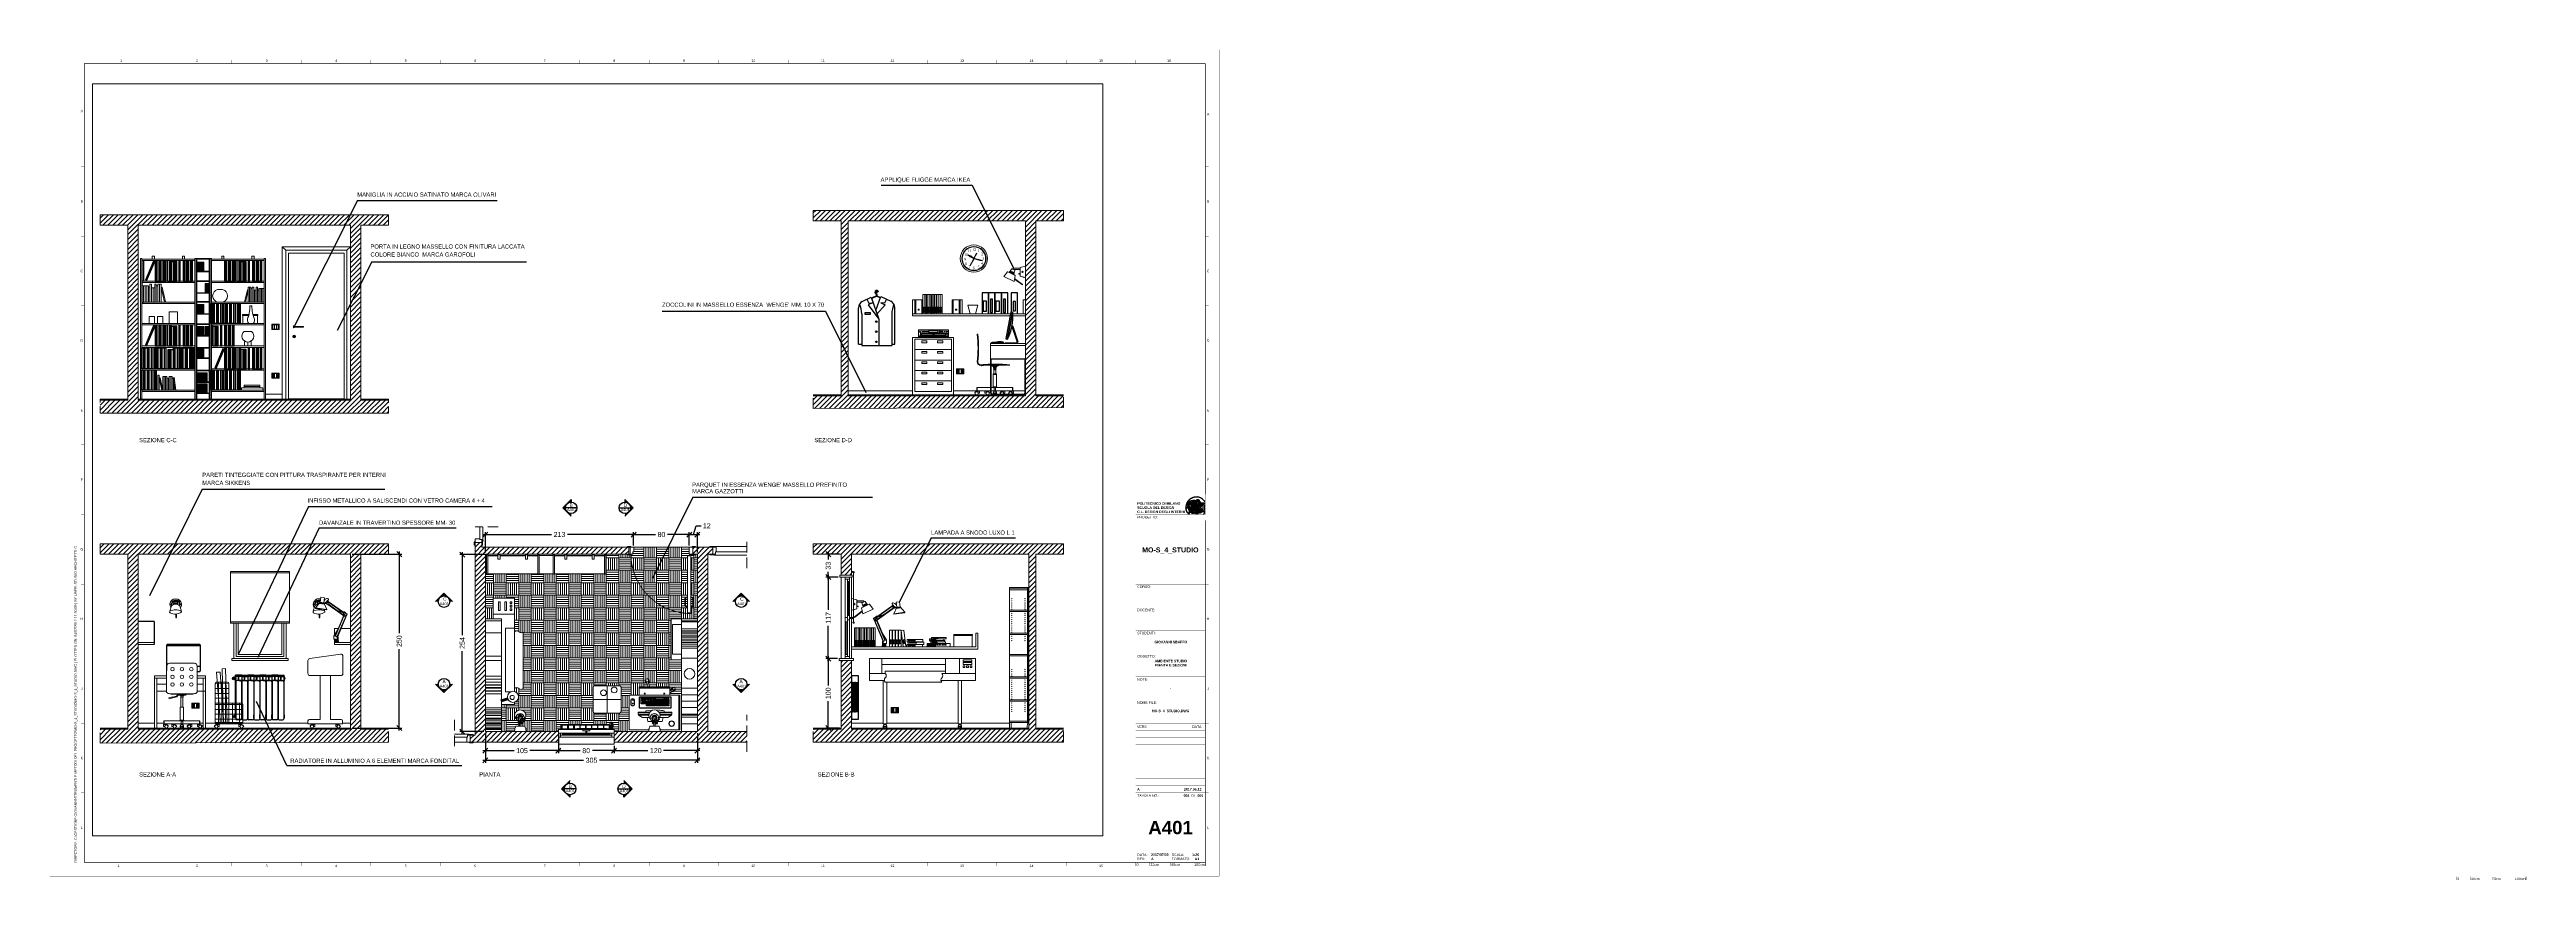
# Paper-space layout '401' of a CAD drawing. Header units: millimetres. Extents: x 0 to 1781, y -3 to 594.
# The model-space entities are those that its viewports show. They can reach past a viewport. Long polylines and large blocks are cut down to what shows.
import ezdxf
from ezdxf.enums import TextEntityAlignment as Align

# ---------------------------------------------------------------- set-up
doc = ezdxf.new("R2010")
doc.units = ezdxf.units.MM
doc.header["$MEASUREMENT"] = 0
doc.set_wipeout_variables(frame=1)
doc.linetypes.add('CONTINUA', pattern=[0])
doc.linetypes.add('HIDDEN', pattern=[0.375, 0.25, -0.125])
doc.layers.get('0').update_dxf_attribs({"plot": 0})
doc.layers.get('DEFPOINTS').update_dxf_attribs({"color": 210})
for name, color, linetype, lineweight in [('A-FURN', 8, 'Continuous', 18), ('ACCESSORI - furniture', 175, 'Continuous', 9), ('ARREDI_attrezzature_furniture', 254, 'Continuous', 9)]:
    doc.layers.add(name, color=color, linetype=linetype, lineweight=lineweight)
for name, color, linetype in [('FURN', 7, 'Continuous'), ('G-ANNO-LOGO', 3, 'Continuous'), ('G-ANNO-TEXT', 3, 'Continuous'), ('G-ANNO-TTLB', 3, 'Continuous'), ('mac_dwg', 7, 'Continuous'), ('QUOTE', 6, 'Continuous'), ('Retini', 9, 'Continuous'), ('SEZIONI _medie', 2, 'Continuous'), ('Termosifone', 175, 'Continuous'), ('TESTI', 8, 'Continuous'), ('VESTITI', 185, 'Continuous')]:
    doc.layers.add(name, color=color, linetype=linetype)
doc.layers.add('G-ANNO-NPLT', color=210, linetype='Continuous', plot=False)
doc.styles.add('ARIAL', font='arial.ttf')
doc.styles.add('ARIAL-BOLD', font='')
doc.styles.add('E-ARIAL', font='arial.ttf')
doc.styles.add('STYLE5', font='dutchi.ttf')
doc.styles.get('ARIAL-BOLD').set_extended_font_data('Arial', bold=True)
doc.dimstyles.new('TICK_36', dxfattribs={"dimtxt": 3.6, "dimasz": 3.6, "dimexe": 1.8, "dimexo": 1.2, "dimgap": 1.8, "dimtad": 0, "dimdec": 0, "dimzin": 0, "dimdsep": 46, "dimtxsty": 'ARIAL', "dimblk": 'OBLIQUE', "dimcen": 1.8, "dimdle": 1.8, "dimclrd": 256, "dimclrt": 256, "dimadec": 0, "dimazin": 0, "dimtfac": 1, "dimtdec": 0, "dimtmove": 1, "dimatfit": 3, "dimldrblk": 'OPEN90', "dimfxl": 1, "dimtfill": 1, "dimtolj": 1, "dimtzin": 0, "dimarcsym": 0})
pattern_1 = [(45, (-15, 4e-05), (-3.535534, 3.535534), [])]

# ---------------------------------------------------------------- blocks, each defined once
blk = doc.blocks.new('*U11')
at = {"layer": 'G-ANNO-TTLB', "const_width": 0.18}
for points in [[(0, -2.5), (0, 0)], [(10, 0), (10, -2.5)], [(25, 0), (25, -2.5)]]:
    blk.add_lwpolyline(points, dxfattribs=at)
at = {"layer": 'G-ANNO-TTLB'}
blk.add_lwpolyline([(50, 0, 0.48, 0.48, 0), (50, -2.5, 0.48, 0.48, 0)], format="xyseb", dxfattribs=at)
at = {"layer": 'G-ANNO-TEXT', "style": 'E-ARIAL'}
blk.add_text('0', height=1.8, dxfattribs=at).set_placement((1.2, -0.7), align=Align.TOP_CENTER)
for s, p in [('20cm', (10.5, -2.5)), ('50cm', (25.5, -2.5))]:
    blk.add_text(s, height=1.8, dxfattribs=at).set_placement(p)
blk.add_text('100cm', height=1.8, dxfattribs=at).set_placement((49.5, -2.5), align=Align.RIGHT)
blk = doc.blocks.new('_Oblique')
at = {"color": 0, "linetype": 'ByBlock', "lineweight": -2}
blk.add_line((-0.5, -0.5), (0.5, 0.5), dxfattribs=at)
blk = doc.blocks.new('*D102')
at = {"layer": 'DEFPOINTS', "color": 0, "transparency": 16777216}
for p in [(216.2, 231.3), (216.2, 106.3), (251.3, 106.3)]:
    blk.add_point(p, dxfattribs=at)
at = {"layer": 'QUOTE', "lineweight": -2, "transparency": 16777216}
for p, q in [((251.3, 233.1), (251.3, 174.6)), ((251.3, 104.5), (251.3, 163))]:
    blk.add_line(p, q, dxfattribs=at)
at = {"layer": 'QUOTE', "color": 0, "lineweight": -2, "transparency": 16777216}
for p, q in [((217.4, 231.3), (253.1, 231.3)), ((217.4, 106.3), (253.1, 106.3))]:
    blk.add_line(p, q, dxfattribs=at)
at = {"layer": 'QUOTE', "lineweight": -2, "transparency": 16777216, "xscale": 3.6, "yscale": 3.6, "zscale": 3.6}
for p, rotation in [((251.3, 231.3), 90), ((251.3, 106.3), 270)]:
    blk.add_blockref('_Oblique', p, dxfattribs=dict(at, rotation=rotation))
at = {"layer": 'QUOTE', "transparency": 16777216, "insert": (251.3, 168.8), "char_height": 3.6, "attachment_point": 5, "rotation": 90, "style": 'ARIAL', "bg_fill": 3, "box_fill_scale": 1.25, "bg_fill_color": 256, "bg_fill_true_color": 13158600, "bg_fill_transparency": 0}
blk.add_mtext('\\A1;250', dxfattribs=at)
blk = doc.blocks.new('_Open90')
at = {"color": 0, "linetype": 'ByBlock', "lineweight": -2}
for p, q in [((0, 0), (-1, 0)), ((-0.5, 0.5), (0, 0)), ((0, 0), (-0.5, -0.5))]:
    blk.add_line(p, q, dxfattribs=at)
blk = doc.blocks.new('*D103')
at = {"layer": 'DEFPOINTS', "color": 0, "transparency": 16777216}
for p in [(296.7, 231), (314, 231), (313.3, 103.8)]:
    blk.add_point(p, dxfattribs=at)
at = {"layer": 'QUOTE', "lineweight": -2, "transparency": 16777216}
for p, q in [((296.7, 232.8), (296.7, 173.2)), ((296.7, 102), (296.7, 161.6))]:
    blk.add_line(p, q, dxfattribs=at)
at = {"layer": 'QUOTE', "color": 0, "lineweight": -2, "transparency": 16777216}
for p, q in [((312.8, 231), (294.9, 231)), ((312.1, 103.8), (294.9, 103.8))]:
    blk.add_line(p, q, dxfattribs=at)
at = {"layer": 'QUOTE', "lineweight": -2, "transparency": 16777216, "xscale": 3.6, "yscale": 3.6, "zscale": 3.6}
for p, rotation in [((296.7, 231), 90), ((296.7, 103.8), 270)]:
    blk.add_blockref('_Oblique', p, dxfattribs=dict(at, rotation=rotation))
at = {"layer": 'QUOTE', "transparency": 16777216, "insert": (296.7, 167.4), "char_height": 3.6, "attachment_point": 5, "rotation": 90, "style": 'ARIAL', "bg_fill": 3, "box_fill_scale": 1.25, "bg_fill_color": 256, "bg_fill_true_color": 13158600, "bg_fill_transparency": 0}
blk.add_mtext('\\A1;254', dxfattribs=at)
blk = doc.blocks.new('*D104')
at = {"layer": 'DEFPOINTS', "color": 0, "transparency": 16777216}
for p in [(313.3, 103.8), (365.8, 103.8), (365.8, 90.1)]:
    blk.add_point(p, dxfattribs=at)
at = {"layer": 'QUOTE', "lineweight": -2, "transparency": 16777216}
for p, q in [((311.5, 90.1), (334, 90.1)), ((367.6, 90.1), (345.2, 90.1))]:
    blk.add_line(p, q, dxfattribs=at)
at = {"layer": 'QUOTE', "color": 0, "lineweight": -2, "transparency": 16777216}
for p, q in [((313.3, 102.6), (313.3, 88.3)), ((365.8, 102.6), (365.8, 88.3))]:
    blk.add_line(p, q, dxfattribs=at)
at = {"layer": 'QUOTE', "lineweight": -2, "transparency": 16777216, "xscale": 3.6, "yscale": 3.6, "zscale": 3.6, "rotation": 180}
blk.add_blockref('_Oblique', (313.3, 90.1), dxfattribs=at)
at = {"layer": 'QUOTE', "lineweight": -2, "transparency": 16777216, "xscale": 3.6, "yscale": 3.6, "zscale": 3.6}
blk.add_blockref('_Oblique', (365.8, 90.1), dxfattribs=at)
at = {"layer": 'QUOTE', "transparency": 16777216, "insert": (339.6, 90.1), "char_height": 3.6, "attachment_point": 5, "style": 'ARIAL', "bg_fill": 3, "box_fill_scale": 1.25, "bg_fill_color": 256, "bg_fill_true_color": 13158600, "bg_fill_transparency": 0}
blk.add_mtext('\\A1;105', dxfattribs=at)
blk = doc.blocks.new('*D105')
at = {"layer": 'DEFPOINTS', "color": 0, "transparency": 16777216}
for p in [(365.8, 103.8), (405.8, 94.8), (405.8, 90.1)]:
    blk.add_point(p, dxfattribs=at)
at = {"layer": 'QUOTE', "lineweight": -2, "transparency": 16777216}
for p, q in [((364, 90.1), (381.4, 90.1)), ((407.6, 90.1), (390.2, 90.1))]:
    blk.add_line(p, q, dxfattribs=at)
at = {"layer": 'QUOTE', "color": 0, "lineweight": -2, "transparency": 16777216}
for p, q in [((365.8, 102.6), (365.8, 88.3)), ((405.8, 93.6), (405.8, 88.3))]:
    blk.add_line(p, q, dxfattribs=at)
at = {"layer": 'QUOTE', "lineweight": -2, "transparency": 16777216, "xscale": 3.6, "yscale": 3.6, "zscale": 3.6, "rotation": 180}
blk.add_blockref('_Oblique', (365.8, 90.1), dxfattribs=at)
at = {"layer": 'QUOTE', "lineweight": -2, "transparency": 16777216, "xscale": 3.6, "yscale": 3.6, "zscale": 3.6}
blk.add_blockref('_Oblique', (405.8, 90.1), dxfattribs=at)
at = {"layer": 'QUOTE', "transparency": 16777216, "insert": (385.8, 90.1), "char_height": 3.6, "attachment_point": 5, "style": 'ARIAL', "bg_fill": 3, "box_fill_scale": 1.25, "bg_fill_color": 256, "bg_fill_true_color": 13158600, "bg_fill_transparency": 0}
blk.add_mtext('\\A1;80', dxfattribs=at)
blk = doc.blocks.new('*D106')
at = {"layer": 'DEFPOINTS', "color": 0, "transparency": 16777216}
for p in [(405.8, 94.8), (465.8, 103.8), (465.8, 90.1)]:
    blk.add_point(p, dxfattribs=at)
at = {"layer": 'QUOTE', "lineweight": -2, "transparency": 16777216}
for p, q in [((404, 90.1), (430.2, 90.1)), ((467.6, 90.1), (441.4, 90.1))]:
    blk.add_line(p, q, dxfattribs=at)
at = {"layer": 'QUOTE', "color": 0, "lineweight": -2, "transparency": 16777216}
for p, q in [((405.8, 93.6), (405.8, 88.3)), ((465.8, 102.6), (465.8, 88.3))]:
    blk.add_line(p, q, dxfattribs=at)
at = {"layer": 'QUOTE', "lineweight": -2, "transparency": 16777216, "xscale": 3.6, "yscale": 3.6, "zscale": 3.6, "rotation": 180}
blk.add_blockref('_Oblique', (405.8, 90.1), dxfattribs=at)
at = {"layer": 'QUOTE', "lineweight": -2, "transparency": 16777216, "xscale": 3.6, "yscale": 3.6, "zscale": 3.6}
blk.add_blockref('_Oblique', (465.8, 90.1), dxfattribs=at)
at = {"layer": 'QUOTE', "transparency": 16777216, "insert": (435.8, 90.1), "char_height": 3.6, "attachment_point": 5, "style": 'ARIAL', "bg_fill": 3, "box_fill_scale": 1.25, "bg_fill_color": 256, "bg_fill_true_color": 13158600, "bg_fill_transparency": 0}
blk.add_mtext('\\A1;120', dxfattribs=at)
blk = doc.blocks.new('*D107')
at = {"layer": 'DEFPOINTS', "color": 0, "transparency": 16777216}
for p in [(419.9, 245.4), (419.9, 236.4), (313.3, 231.3)]:
    blk.add_point(p, dxfattribs=at)
at = {"layer": 'QUOTE', "lineweight": -2, "transparency": 16777216}
for p, q in [((311.5, 245.4), (360.8, 245.4)), ((421.7, 245.4), (372.4, 245.4))]:
    blk.add_line(p, q, dxfattribs=at)
at = {"layer": 'QUOTE', "color": 0, "lineweight": -2, "transparency": 16777216}
for p, q in [((313.3, 232.5), (313.3, 247.2)), ((419.9, 237.6), (419.9, 247.2))]:
    blk.add_line(p, q, dxfattribs=at)
at = {"layer": 'QUOTE', "lineweight": -2, "transparency": 16777216, "xscale": 3.6, "yscale": 3.6, "zscale": 3.6, "rotation": 180}
blk.add_blockref('_Oblique', (313.3, 245.4), dxfattribs=at)
at = {"layer": 'QUOTE', "lineweight": -2, "transparency": 16777216, "xscale": 3.6, "yscale": 3.6, "zscale": 3.6}
blk.add_blockref('_Oblique', (419.9, 245.4), dxfattribs=at)
at = {"layer": 'QUOTE', "transparency": 16777216, "insert": (366.6, 245.4), "char_height": 3.6, "attachment_point": 5, "style": 'ARIAL', "bg_fill": 3, "box_fill_scale": 1.25, "bg_fill_color": 256, "bg_fill_true_color": 13158600, "bg_fill_transparency": 0}
blk.add_mtext('\\A1;213', dxfattribs=at)
blk = doc.blocks.new('*D108')
at = {"layer": 'DEFPOINTS', "color": 0, "transparency": 16777216}
for p in [(419.9, 236.4), (459.9, 245.4), (459.9, 236.4)]:
    blk.add_point(p, dxfattribs=at)
at = {"layer": 'QUOTE', "lineweight": -2, "transparency": 16777216}
for p, q in [((418.1, 245.4), (435.5, 245.4)), ((461.7, 245.4), (444.3, 245.4))]:
    blk.add_line(p, q, dxfattribs=at)
at = {"layer": 'QUOTE', "color": 0, "lineweight": -2, "transparency": 16777216}
for p, q in [((419.9, 237.6), (419.9, 247.2)), ((459.9, 237.6), (459.9, 247.2))]:
    blk.add_line(p, q, dxfattribs=at)
at = {"layer": 'QUOTE', "lineweight": -2, "transparency": 16777216, "xscale": 3.6, "yscale": 3.6, "zscale": 3.6, "rotation": 180}
blk.add_blockref('_Oblique', (419.9, 245.4), dxfattribs=at)
at = {"layer": 'QUOTE', "lineweight": -2, "transparency": 16777216, "xscale": 3.6, "yscale": 3.6, "zscale": 3.6}
blk.add_blockref('_Oblique', (459.9, 245.4), dxfattribs=at)
at = {"layer": 'QUOTE', "transparency": 16777216, "insert": (439.9, 245.4), "char_height": 3.6, "attachment_point": 5, "style": 'ARIAL', "bg_fill": 3, "box_fill_scale": 1.25, "bg_fill_color": 256, "bg_fill_true_color": 13158600, "bg_fill_transparency": 0}
blk.add_mtext('\\A1;80', dxfattribs=at)
blk = doc.blocks.new('*D109')
at = {"layer": 'DEFPOINTS', "color": 0, "transparency": 16777216}
for p in [(459.9, 236.4), (465.8, 231.4)]:
    blk.add_point(p, dxfattribs=at)
at = {"layer": 'QUOTE', "lineweight": -2, "transparency": 16777216}
for p, q in [((462.9, 245.4), (464.8, 251.7)), ((464.8, 251.7), (468.4, 251.7)), ((458.1, 245.4), (467.6, 245.4))]:
    blk.add_line(p, q, dxfattribs=at)
at = {"layer": 'QUOTE', "color": 0, "lineweight": -2, "transparency": 16777216}
for p, q in [((459.9, 237.6), (459.9, 247.2)), ((465.8, 232.6), (465.8, 247.2))]:
    blk.add_line(p, q, dxfattribs=at)
at = {"layer": 'QUOTE', "transparency": 16777216, "insert": (472.5, 251.7), "char_height": 3.6, "attachment_point": 5, "style": 'ARIAL', "bg_fill": 3, "box_fill_scale": 1.25, "bg_fill_color": 256, "bg_fill_true_color": 13158600, "bg_fill_transparency": 0}
blk.add_mtext('\\A1;12', dxfattribs=at)
at = {"layer": 'DEFPOINTS', "color": 0, "transparency": 16777216}
blk.add_point((465.8, 245.4), dxfattribs=at)
at = {"layer": 'QUOTE', "lineweight": -2, "transparency": 16777216, "xscale": 3.6, "yscale": 3.6, "zscale": 3.6, "rotation": 180}
blk.add_blockref('_Oblique', (459.9, 245.4), dxfattribs=at)
at = {"layer": 'QUOTE', "lineweight": -2, "transparency": 16777216, "xscale": 3.6, "yscale": 3.6, "zscale": 3.6}
blk.add_blockref('_Oblique', (465.8, 245.4), dxfattribs=at)
blk = doc.blocks.new('*D110')
at = {"layer": 'DEFPOINTS', "color": 0, "transparency": 16777216}
for p in [(559.8, 156.3), (567.6, 156.3), (569.1, 106.3)]:
    blk.add_point(p, dxfattribs=at)
at = {"layer": 'QUOTE', "color": 0, "lineweight": -2, "transparency": 16777216}
for p, q in [((566.4, 156.3), (558, 156.3)), ((567.9, 106.3), (558, 106.3))]:
    blk.add_line(p, q, dxfattribs=at)
at = {"layer": 'QUOTE', "lineweight": -2, "transparency": 16777216}
for p, q in [((559.8, 158.1), (559.8, 136.9)), ((559.8, 104.5), (559.8, 125.7))]:
    blk.add_line(p, q, dxfattribs=at)
at = {"layer": 'QUOTE', "lineweight": -2, "transparency": 16777216, "xscale": 3.6, "yscale": 3.6, "zscale": 3.6}
for p, rotation in [((559.8, 156.3), 90), ((559.8, 106.3), 270)]:
    blk.add_blockref('_Oblique', p, dxfattribs=dict(at, rotation=rotation))
at = {"layer": 'QUOTE', "transparency": 16777216, "insert": (559.8, 131.3), "char_height": 3.6, "attachment_point": 5, "rotation": 90, "style": 'ARIAL', "bg_fill": 3, "box_fill_scale": 1.25, "bg_fill_color": 256, "bg_fill_true_color": 13158600, "bg_fill_transparency": 0}
blk.add_mtext('\\A1;100', dxfattribs=at)
blk = doc.blocks.new('*D111')
at = {"layer": 'DEFPOINTS', "color": 0, "transparency": 16777216}
for p in [(559.8, 214.8), (568.1, 214.8), (567.6, 156.3)]:
    blk.add_point(p, dxfattribs=at)
at = {"layer": 'QUOTE', "color": 0, "lineweight": -2, "transparency": 16777216}
for p, q in [((566.9, 214.8), (558, 214.8)), ((566.4, 156.3), (558, 156.3))]:
    blk.add_line(p, q, dxfattribs=at)
at = {"layer": 'QUOTE', "lineweight": -2, "transparency": 16777216}
for p, q in [((559.8, 216.6), (559.8, 191.2)), ((559.8, 154.5), (559.8, 179.9))]:
    blk.add_line(p, q, dxfattribs=at)
at = {"layer": 'QUOTE', "lineweight": -2, "transparency": 16777216, "xscale": 3.6, "yscale": 3.6, "zscale": 3.6}
for p, rotation in [((559.8, 214.8), 90), ((559.8, 156.3), 270)]:
    blk.add_blockref('_Oblique', p, dxfattribs=dict(at, rotation=rotation))
at = {"layer": 'QUOTE', "transparency": 16777216, "insert": (559.8, 185.5), "char_height": 3.6, "attachment_point": 5, "rotation": 90, "style": 'ARIAL', "bg_fill": 3, "box_fill_scale": 1.25, "bg_fill_color": 256, "bg_fill_true_color": 13158600, "bg_fill_transparency": 0}
blk.add_mtext('\\A1;117', dxfattribs=at)
blk = doc.blocks.new('*D112')
at = {"layer": 'QUOTE', "lineweight": -2, "transparency": 16777216}
for p, q in [((559.8, 233.1), (559.8, 227.4)), ((559.8, 213), (559.8, 218.7))]:
    blk.add_line(p, q, dxfattribs=at)
at = {"layer": 'QUOTE', "color": 0, "lineweight": -2, "transparency": 16777216}
for p, q in [((567.9, 231.3), (558, 231.3)), ((566.9, 214.8), (558, 214.8))]:
    blk.add_line(p, q, dxfattribs=at)
at = {"layer": 'QUOTE', "lineweight": -2, "transparency": 16777216, "xscale": 3.6, "yscale": 3.6, "zscale": 3.6}
for p, rotation in [((559.8, 231.3), 90), ((559.8, 214.8), 270)]:
    blk.add_blockref('_Oblique', p, dxfattribs=dict(at, rotation=rotation))
at = {"layer": 'QUOTE', "transparency": 16777216, "insert": (559.8, 223), "char_height": 3.6, "attachment_point": 5, "rotation": 90, "style": 'ARIAL', "bg_fill": 3, "box_fill_scale": 1.25, "bg_fill_color": 256, "bg_fill_true_color": 13158600, "bg_fill_transparency": 0}
blk.add_mtext('\\A1;33', dxfattribs=at)
at = {"layer": 'DEFPOINTS', "color": 0, "transparency": 16777216}
for p in [(559.8, 231.3), (568.1, 214.8), (569.1, 231.3)]:
    blk.add_point(p, dxfattribs=at)
blk = doc.blocks.new('*D113')
at = {"layer": 'DEFPOINTS', "color": 0, "transparency": 16777216}
for p in [(313.3, 103.8), (465.8, 103.8), (465.8, 83.2)]:
    blk.add_point(p, dxfattribs=at)
at = {"layer": 'QUOTE', "color": 0, "lineweight": -2, "transparency": 16777216}
for p, q in [((313.3, 102.6), (313.3, 81.4)), ((465.8, 102.6), (465.8, 81.4))]:
    blk.add_line(p, q, dxfattribs=at)
at = {"layer": 'QUOTE', "lineweight": -2, "transparency": 16777216}
for p, q in [((311.5, 83.2), (383.8, 83.2)), ((467.6, 83.2), (395.4, 83.2))]:
    blk.add_line(p, q, dxfattribs=at)
at = {"layer": 'QUOTE', "lineweight": -2, "transparency": 16777216, "xscale": 3.6, "yscale": 3.6, "zscale": 3.6, "rotation": 180}
blk.add_blockref('_Oblique', (313.3, 83.2), dxfattribs=at)
at = {"layer": 'QUOTE', "lineweight": -2, "transparency": 16777216, "xscale": 3.6, "yscale": 3.6, "zscale": 3.6}
blk.add_blockref('_Oblique', (465.8, 83.2), dxfattribs=at)
at = {"layer": 'QUOTE', "transparency": 16777216, "insert": (389.6, 83.2), "char_height": 3.6, "attachment_point": 5, "style": 'ARIAL', "bg_fill": 3, "box_fill_scale": 1.25, "bg_fill_color": 256, "bg_fill_true_color": 13158600, "bg_fill_transparency": 0}
blk.add_mtext('\\A1;305', dxfattribs=at)
blk = doc.blocks.new('A1_GRID_LAYOUT')
at = {"layer": 'G-ANNO-NPLT', "const_width": 0.18}
for points in [[(841, 594), (0, 594)], [(0, 0), (0, 594)], [(841, 0), (841, 594)], [(841, 0), (0, 0)]]:
    blk.add_lwpolyline(points, dxfattribs=at)
at = {"layer": 'G-ANNO-TTLB', "const_width": 0.18, "flags": 128}
for points in [[(0, 578.5), (0, 576)], [(81, 586.5), (81, 584)], [(131, 586.5), (131, 584)], [(181, 586.5), (181, 584)], [(231, 586.5), (231, 584)], [(281, 586.5), (281, 584)], [(331, 586.5), (331, 584)], [(381, 586.5), (381, 584)], [(431, 586.5), (431, 584)], [(481, 586.5), (481, 584)], [(531, 586.5), (531, 584)], [(581, 586.5), (581, 584)], [(631, 586.5), (631, 584)], [(681, 586.5), (681, 584)], [(731, 586.5), (731, 584)], [(781, 586.5), (781, 584)], [(25, 510), (22.5, 510)], [(833.5, 510), (831, 510)], [(25, 460), (22.5, 460)], [(833.5, 460), (831, 460)], [(25, 410), (22.5, 410)], [(833.5, 410), (831, 410)], [(25, 360), (22.5, 360)], [(833.5, 360), (831, 360)], [(25, 310), (22.5, 310)], [(833.5, 310), (831, 310)], [(25, 260), (22.5, 260)], [(833.5, 260), (831, 260)], [(25, 210), (22.5, 210)], [(833.5, 210), (831, 210)], [(25, 160), (22.5, 160)], [(833.5, 160), (831, 160)], [(25, 110), (22.5, 110)], [(833.5, 110), (831, 110)], [(833.5, 110), (831, 110)], [(25, 60), (22.5, 60)], [(833.5, 60), (831, 60)], [(833.5, 60), (831, 60)], [(81, 10), (81, 7.5)], [(131, 10), (131, 7.5)], [(181, 10), (181, 7.5)], [(231, 10), (231, 7.5)], [(281, 10), (281, 7.5)], [(331, 10), (331, 7.5)], [(381, 10), (381, 7.5)], [(431, 10), (431, 7.5)], [(481, 10), (481, 7.5)], [(531, 10), (531, 7.5)], [(581, 10), (581, 7.5)], [(631, 10), (631, 7.5)], [(681, 10), (681, 7.5)], [(731, 10), (731, 7.5)], [(781, 10), (781, 7.5)]]:
    blk.add_lwpolyline(points, dxfattribs=at)
at = {"layer": 'G-ANNO-TTLB', "const_width": 0.5, "flags": 128}
blk.add_lwpolyline([(25, 584), (25, 10), (831, 10), (831, 584)], close=True, dxfattribs=at)
at = {"layer": 'G-ANNO-TTLB', "const_width": 0.18}
blk.add_lwpolyline([(716.5, 10), (776.5, 10)], dxfattribs=at)
at = {"layer": 'G-ANNO-TEXT', "style": 'ARIAL'}
for s, p in [('1', (51.3, 586.1)), ('2', (106, 586.1)), ('3', (156, 586.1)), ('4', (206, 586.1)), ('5', (256, 586.1)), ('6', (306, 586.1)), ('7', (356, 586.1)), ('8', (406, 586.1)), ('9', (456, 586.1)), ('10', (506, 586.1)), ('11', (556, 586.1)), ('12', (606, 586.1)), ('13', (656, 586.1)), ('14', (706, 586.1)), ('15', (756, 586.1)), ('16', (804.9, 586.1)), ('A', (23.1, 550)), ('A', (833, 547.7)), ('B', (23.1, 485)), ('B', (833, 485)), ('C', (23.1, 435)), ('C', (833, 435)), ('D', (23.1, 385)), ('D', (833, 385)), ('E', (23.1, 335)), ('E', (833, 335)), ('F', (23.1, 285)), ('F', (833, 285)), ('G', (23.1, 235)), ('G', (833, 235)), ('H', (23.1, 185)), ('H', (833, 185)), ('J', (23.1, 135)), ('J', (833, 135)), ('K', (23.1, 85)), ('K', (833, 85)), ('L', (23.1, 35)), ('L', (833, 35)), ('1', (49.5, 7.5)), ('2', (106, 7.5)), ('3', (156, 7.5)), ('4', (206, 7.5)), ('5', (256, 7.5)), ('6', (306, 7.5)), ('7', (356, 7.5)), ('8', (406, 7.5)), ('9', (456, 7.5)), ('10', (506, 7.5)), ('11', (556, 7.5)), ('12', (606, 7.5)), ('13', (656, 7.5)), ('14', (706, 7.5)), ('15', (756, 7.5))]:
    blk.add_text(s, height=1.8, dxfattribs=at).set_placement(p, align=Align.MIDDLE_CENTER)
at = {"layer": 'G-ANNO-TEXT', "insert": (17.7, 9.9), "char_height": 1.8, "attachment_point": 1, "rotation": 90, "style": 'ARIAL'}
blk.add_mtext_dynamic_manual_height_columns('DIRECTORY: C:\\\\GESTIONE GIOVANNI\\\\STRUMENTI E METODI DEL PROGETTO\\\\MO-S_4_STUDIO\\\\MO-S_4_STUDIO.DWG | PLOTTED ON: 04/07/2017 11:50:59 | BY USER: STUDIO ARCHITETTI G', width=412.209, gutter_width=9, heights=[0], dxfattribs=at)
blk = doc.blocks.new('logoPolimi')
for p, q in [((-2.37, 0.12), (-2.16, 0.11)), ((-2.37, 0.01), (-2.16, 0.01)), ((-2.36, 0.23), (-2.15, 0.21)), ((-2.35, 0.34), (-2.14, 0.31)), ((-2.33, 0.45), (-2.12, 0.41)), ((-2.3, 0.55), (-2.1, 0.51)), ((-2.28, 0.66), (-2.07, 0.6)), ((-2.24, 0.77), (-2.04, 0.7)), ((-2.2, 0.87), (-2.01, 0.79)), ((-2.16, 0.97), (-1.97, 0.89)), ((-2.11, 1.07), (-1.93, 0.98)), ((-2.06, 1.17), (-1.88, 1.07)), ((-2.01, 1.26), (-1.83, 1.15)), ((-1.94, 1.36), (-1.77, 1.24)), ((-1.88, 1.45), (-1.71, 1.32)), ((-1.84, 0.03), (-1.82, 0.35)), ((-1.81, 1.53), (-1.65, 1.4)), ((-1.74, 1.61), (-1.58, 1.47)), ((-1.73, 0.59), (-1.73, 0.59)), ((-1.73, 0.59), (-1.73, 0.59)), ((-1.66, 1.69), (-1.51, 1.54)), ((-1.65, 0.57), (-1.65, 0.57)), ((-1.59, 1.12), (-1.59, 1.12)), ((-1.58, 1.77), (-1.44, 1.61)), ((-1.51, 0.55), (-1.51, 0.55)), ((-1.51, 0.55), (-1.51, 0.55)), ((-1.49, 1.84), (-1.36, 1.68)), ((-1.41, 1.91), (-1.28, 1.74)), ((-1.32, 1.97), (-1.2, 1.8)), ((-1.31, 0.79), (-1.21, 0.75)), ((-1.21, 0.75), (-1.31, 0.79)), ((-1.21, 0.75), (-1.31, 0.79)), ((-1.22, 2.03), (-1.11, 1.85)), ((-1.21, 0.75), (-1.21, 0.75)), ((-1.21, 0.75), (-1.21, 0.75)), ((-1.19, 0.76), (-1.19, 0.76)), ((-1.19, 0.76), (-1.19, 0.76)), ((-1.17, 0.99), (-1.18, 0.99)), ((-1.18, 0.99), (-1.17, 0.99)), ((-1.16, 0.57), (-1.16, 0.57)), ((-1.16, 0.57), (-1.16, 0.57)), ((-1.13, 2.09), (-1.03, 1.9)), ((-1.1, 0.01), (-0.99, 0.06)), ((-0.99, 0.06), (-1.1, 0.01)), ((-0.99, 0.06), (-1.1, 0.01)), ((-1.03, 2.14), (-0.94, 1.95)), ((-0.99, 0.06), (-0.99, 0.06)), ((-0.99, 0.06), (-0.99, 0.06)), ((-0.97, 0.79), (-0.98, 0.79)), ((-0.89, 0.84), (-0.97, 0.79)), ((-0.97, 0.79), (-0.89, 0.84)), ((-0.96, 1.41), (-0.96, 1.41)), ((-0.96, 1.41), (-0.96, 1.41)), ((-0.93, 2.18), (-0.84, 1.99)), ((-0.89, 0.84), (-0.82, 0.87)), ((-0.82, 0.87), (-0.89, 0.84)), ((-0.89, 0.84), (-0.82, 0.87)), ((-0.88, 0.83), (-0.89, 0.84)), ((-0.85, 1.39), (-0.85, 1.39)), ((-0.85, 1.39), (-0.85, 1.39)), ((-0.84, 0.14), (-0.84, 0.14)), ((-0.83, 2.22), (-0.75, 2.03)), ((-0.77, 1.08), (-0.78, 1.08)), ((-0.78, 1.08), (-0.77, 1.08)), ((-0.61, 1.12), (-0.77, 1.08)), ((-0.77, 1.08), (-0.61, 1.12)), ((-0.77, 1.08), (-0.61, 1.12)), ((-0.75, 1.3), (-0.76, 1.29)), ((-0.76, 1.29), (-0.75, 1.3)), ((-0.72, 2.26), (-0.66, 2.06)), ((-0.65, 0.99), (-0.7, 0.96)), ((-0.69, 0.18), (-0.68, 0.18)), ((-0.66, 0.93), (-0.66, 0.93)), ((-0.66, 0.93), (-0.64, 0.93)), ((-0.66, 0.93), (-0.66, 0.93)), ((-0.66, 0.93), (-0.66, 0.93)), ((-0.63, 1.01), (-0.63, 1.01)), ((-0.63, 1.01), (-0.62, 1.01)), ((-0.63, 0.66), (-0.63, 0.66)), ((-0.61, 2.29), (-0.56, 2.09)), ((-0.6, 1.12), (-0.61, 1.12)), ((-0.61, 1.12), (-0.6, 1.12)), ((-0.61, 1.12), (-0.6, 1.12)), ((-0.61, 0.86), (-0.57, 0.85)), ((-0.57, 0.85), (-0.61, 0.86)), ((-0.61, 0.86), (-0.57, 0.85)), ((-0.53, 1.08), (-0.6, 1.12)), ((-0.6, 1.12), (-0.6, 1.11)), ((-0.6, 1.12), (-0.53, 1.08)), ((-0.57, 0.8), (-0.59, 0.8)), ((-0.57, 0.85), (-0.53, 0.84)), ((-0.57, 0.85), (-0.57, 0.85)), ((-0.57, 0.85), (-0.57, 0.85)), ((-0.57, 0.85), (-0.53, 0.84)), ((-0.56, 0.29), (-0.49, 0.48)), ((-0.56, 0.14), (-0.56, 0.29)), ((-0.5, 0.11), (-0.56, 0.14)), ((-0.53, 0.84), (-0.51, 0.84)), ((-0.53, 0.84), (-0.51, 0.84)), ((-0.53, 0.84), (-0.53, 0.84)), ((-0.51, 2.32), (-0.46, 2.11)), ((-0.51, 0.11), (-0.51, 0.11)), ((-0.51, 0.11), (-0.51, 0.11)), ((-0.34, 0.33), (-0.5, 0.11)), ((-0.49, 0.48), (-0.41, 0.55)), ((-0.42, 0.8), (-0.47, 0.79)), ((-0.42, 0.8), (-0.47, 0.79)), ((-0.47, 0.79), (-0.45, 0.76)), ((-0.47, 0.79), (-0.45, 0.76)), ((-0.45, 1.14), (-0.42, 1.11)), ((-0.42, 1.26), (-0.36, 1.22)), ((-0.41, 0.55), (-0.34, 0.49)), ((-0.4, 2.34), (-0.36, 2.13)), ((-0.4, 1.37), (-0.38, 1.38)), ((-0.39, 1.37), (-0.4, 1.37)), ((-0.35, 1.33), (-0.4, 1.37)), ((-0.39, 1.24), (-0.4, 1.23)), ((-0.38, 1.14), (-0.38, 1.14)), ((-0.34, 0.49), (-0.09, 0.48)), ((-0.16, 0.32), (-0.34, 0.33)), ((-0.14, 0.32), (-0.31, 0.34)), ((-0.29, 2.35), (-0.26, 2.14)), ((-0.28, 1.3), (-0.29, 1.3)), ((-0.28, 1.3), (-0.28, 1.3)), ((-0.18, 2.36), (-0.16, 2.15)), ((-0.16, 1.24), (-0.16, 1.25)), ((-0.16, 1.25), (-0.16, 1.25)), ((-0.16, 0.49), (-0.14, 0.64)), ((-0.06, 0.27), (-0.16, 0.32)), ((-0.1, 0.88), (-0.09, 0.87)), ((-0.08, 1.37), (-0.08, 1.38)), ((-0.08, 1.23), (-0.05, 1.21)), ((-0.05, 1.21), (-0.08, 1.23)), ((-0.08, 1.23), (-0.05, 1.21)), ((-0.07, 2.37), (-0.06, 2.16)), ((-0.03, 0.26), (-0.06, 0.27)), ((-0.05, 1.21), (-0.04, 1.21)), ((-0.04, 1.21), (-0.05, 1.21)), ((-0.04, 1.21), (-0.04, 1.21)), ((-0.04, 1.21), (-0.04, 1.21)), ((-0.04, 0.48), (-0.03, 0.26)), ((0.03, 1.15), (0.03, 1.15)), ((0.03, 0.66), (0.03, 0.67)), ((0.04, 2.37), (0.04, 2.16)), ((0.07, 0.58), (0.07, 0.57)), ((0.1, 1.18), (0.1, 1.18)), ((0.1, 0.84), (0.1, 0.84)), ((0.13, 1.32), (0.17, 1.19)), ((0.15, 2.36), (0.14, 2.16)), ((0.14, 0.71), (0.34, 0.65)), ((0.31, 0.56), (0.17, 0.63)), ((0.26, 2.36), (0.24, 2.15)), ((0.27, 1.61), (0.27, 1.61)), ((0.27, 1.61), (0.27, 1.61)), ((0.27, 1.61), (0.27, 1.61)), ((0.29, 1.29), (0.29, 1.29)), ((0.29, 1.29), (0.29, 1.29)), ((0.29, 1.29), (0.29, 1.29)), ((0.29, 1.29), (0.29, 1.29)), ((0.33, 0.49), (0.34, 0.49)), ((0.33, 0.03), (0.35, 0.03)), ((0.33, 0.03), (0.35, 0.03)), ((0.37, 2.34), (0.34, 2.13)), ((0.34, 0.65), (0.34, 0.64)), ((0.35, 0.03), (0.57, 0.06)), ((0.35, 0.03), (0.57, 0.06)), ((0.35, 0.03), (0.35, 0.03)), ((0.35, 0.03), (0.35, 0.03)), ((0.38, 1.36), (0.37, 1.35)), ((0.38, 0.34), (0.37, 0.34)), ((0.38, 0.34), (0.38, 0.34)), ((0.43, 0.67), (0.39, 0.64)), ((0.48, 2.32), (0.44, 2.12)), ((0.49, 1.05), (0.51, 1.13)), ((0.51, 1.13), (0.49, 1.05)), ((0.49, 1.05), (0.51, 1.13)), ((0.51, 1.31), (0.5, 1.29)), ((0.51, 1.13), (0.52, 1.23)), ((0.52, 1.23), (0.51, 1.23)), ((0.51, 1.23), (0.52, 1.23)), ((0.52, 1.23), (0.51, 1.13)), ((0.51, 1.13), (0.52, 1.23)), ((0.52, 1.24), (0.6, 1.37)), ((0.52, 1.23), (0.6, 1.36)), ((0.6, 1.36), (0.52, 1.23)), ((0.52, 1.23), (0.52, 1.23)), ((0.52, 1.23), (0.52, 1.24)), ((0.52, 1.23), (0.52, 1.23)), ((0.55, 1.07), (0.53, 1.06)), ((0.53, 1.04), (0.53, 1.06)), ((0.53, 1.05), (0.53, 1.04)), ((0.59, 2.3), (0.54, 2.09)), ((0.54, 0.3), (0.63, 0.32)), ((0.54, -0.08), (0.61, 0.06)), ((0.61, 0.06), (0.54, -0.08)), ((0.54, -0.08), (0.61, 0.06)), ((0.56, 0.19), (0.59, 0.21)), ((0.57, 1.07), (0.57, 1.07)), ((0.57, 1.07), (0.57, 1.07)), ((0.57, 1.07), (0.57, 1.07)), ((0.57, 1.07), (0.57, 1.07)), ((0.57, 1.07), (0.57, 1.07)), ((0.57, 1.07), (0.57, 1.07)), ((0.57, 1.07), (0.57, 1.07)), ((0.58, 0.3), (0.59, 0.29)), ((0.59, 0.78), (0.59, 0.79)), ((0.59, 0.79), (0.59, 0.79)), ((0.59, 0.79), (0.59, 0.79)), ((0.59, 0.79), (0.59, 0.78)), ((0.61, 0.06), (0.6, 0.07)), ((0.6, 0.07), (0.61, 0.06)), ((0.61, 0.06), (0.61, 0.07)), ((0.62, 0.21), (0.65, 0.22)), ((0.69, 2.27), (0.63, 2.07)), ((0.64, 1.37), (0.65, 1.37)), ((0.69, 0.86), (0.68, 0.86)), ((0.68, 0.86), (0.69, 0.86)), ((0.68, 0.76), (0.68, 0.76)), ((0.8, 2.23), (0.73, 2.03)), ((0.76, 0.26), (0.76, 0.26)), ((0.9, 2.19), (0.82, 2)), ((0.82, 0.35), (0.84, 0.36)), ((0.82, 0.35), (0.82, 0.35)), ((0.84, 0.36), (0.84, 0.37)), ((0.85, 0.34), (1.05, 0.35)), ((1, 2.15), (0.91, 1.96)), ((0.93, 1.05), (0.93, 1.05)), ((0.93, 1.05), (0.93, 1.05)), ((0.93, 1.05), (0.93, 1.04)), ((0.93, 1.05), (0.93, 1.05)), ((0.97, 0.66), (0.96, 0.66)), ((1.01, 0.97), (0.98, 0.96)), ((1.1, 2.1), (1, 1.91)), ((1.2, 2.04), (1.09, 1.86)), ((1.17, 0.96), (1.17, 0.95)), ((1.17, 0.95), (1.17, 0.95)), ((1.29, 1.99), (1.18, 1.81)), ((1.38, 1.92), (1.26, 1.75)), ((1.34, 0.37), (1.26, 0.04)), ((1.27, 0.37), (1.27, 0.38)), ((1.28, 0.95), (1.28, 0.95)), ((1.47, 1.86), (1.34, 1.69)), ((1.37, 0.73), (1.46, 0.81)), ((1.41, 0.4), (1.41, 0.41)), ((1.56, 1.79), (1.42, 1.63)), ((1.64, 1.71), (1.49, 1.56)), ((1.49, 0.9), (1.57, 0.92)), ((1.72, 1.63), (1.56, 1.49)), ((1.67, 0.6), (1.57, 0.53)), ((1.79, 1.55), (1.63, 1.41)), ((1.86, 1.47), (1.7, 1.34)), ((1.93, 1.38), (1.76, 1.26)), ((1.99, 1.29), (1.81, 1.17)), ((2.05, 1.19), (1.87, 1.09)), ((2.1, 1.1), (1.92, 1)), ((2.15, 1), (1.96, 0.91)), ((2.19, 0.9), (2, 0.82)), ((2.23, 0.79), (2.04, 0.72)), ((2.27, 0.69), (2.07, 0.63)), ((2.3, 0.58), (2.09, 0.53)), ((2.32, 0.47), (2.12, 0.43)), ((2.34, 0.37), (2.13, 0.33)), ((2.36, 0.26), (2.15, 0.23)), ((2.37, 0.15), (2.16, 0.13)), ((2.37, 0.04), (2.16, 0.03)), ((-2.37, -0.1), (-2.16, -0.09)), ((-2.36, -0.21), (-2.15, -0.19)), ((-2.35, -0.32), (-2.14, -0.29)), ((-2.33, -0.43), (-2.12, -0.39)), ((-2.31, -0.54), (-2.1, -0.49)), ((-2.28, -0.65), (-2.08, -0.59)), ((-2.25, -0.75), (-2.05, -0.69)), ((-2.21, -0.86), (-2.02, -0.78)), ((-2.17, -0.96), (-1.98, -0.87)), ((-2.12, -1.06), (-1.93, -0.96)), ((-2.07, -1.16), (-1.89, -1.05)), ((-2.04, -0.15), (-1.97, -0.2)), ((-2.01, -1.25), (-1.84, -1.14)), ((-1.95, -1.34), (-1.78, -1.22)), ((-1.89, -1.43), (-1.72, -1.31)), ((-1.82, -1.52), (-1.66, -1.38)), ((-1.75, -1.6), (-1.59, -1.46)), ((-1.67, -1.68), (-1.52, -1.53)), ((-1.58, -0.12), (-1.6, -0.18)), ((-1.6, -0.18), (-1.58, -0.28)), ((-1.57, -0.54), (-1.59, -0.54)), ((-1.59, -0.54), (-1.59, -0.54)), ((-1.59, -1.76), (-1.45, -1.6)), ((-1.56, -0.32), (-1.56, -0.31)), ((-1.56, -0.31), (-1.56, -0.31)), ((-1.53, -0.65), (-1.53, -0.65)), ((-1.53, -0.65), (-1.53, -0.65)), ((-1.51, -1.83), (-1.37, -1.67)), ((-1.48, -0.86), (-1.48, -0.85)), ((-1.42, -0.37), (-1.42, -0.37)), ((-1.42, -1.9), (-1.29, -1.73)), ((-1.38, -0.46), (-1.38, -0.46)), ((-1.33, -1.96), (-1.21, -1.79)), ((-1.31, -0.24), (-1.31, -0.23)), ((-1.31, -0.23), (-1.31, -0.24)), ((-1.24, -2.02), (-1.13, -1.84)), ((-1.23, -0.19), (-1.23, -0.19)), ((-1.23, -0.19), (-1.23, -0.19)), ((-1.23, -0.19), (-1.23, -0.19)), ((-1.23, -0.19), (-1.23, -0.19)), ((-1.14, -2.08), (-1.04, -1.89)), ((-1.04, -2.13), (-0.95, -1.94)), ((-1.01, -0.39), (-1.02, -0.39)), ((-1.02, -0.39), (-1.01, -0.39)), ((-1.02, -0.7), (-1.02, -0.7)), ((-1.02, -0.7), (-1.02, -0.7)), ((-1.02, -0.7), (-1.02, -0.7)), ((-0.94, -2.18), (-0.86, -1.98)), ((-0.84, -2.22), (-0.77, -2.02)), ((-0.79, -0.51), (-0.83, -0.58)), ((-0.83, -0.58), (-0.79, -0.51)), ((-0.83, -0.58), (-0.79, -0.51)), ((-0.78, -1.05), (-0.83, -0.94)), ((-0.83, -0.94), (-0.78, -1.05)), ((-0.83, -0.94), (-0.83, -0.94)), ((-0.83, -0.94), (-0.78, -1.05)), ((-0.82, -1.23), (-0.82, -1.23)), ((-0.82, -1.23), (-0.77, -1.23)), ((-0.77, -1.23), (-0.82, -1.23)), ((-0.82, -1.23), (-0.82, -1.23)), ((-0.77, -1.23), (-0.82, -1.23)), ((-0.75, -0.96), (-0.8, -0.89)), ((-0.8, -0.89), (-0.79, -0.92)), ((-0.79, -0.92), (-0.8, -0.89)), ((-0.8, -0.89), (-0.75, -0.96)), ((-0.79, -0.92), (-0.8, -0.89)), ((-0.8, -0.89), (-0.8, -0.89)), ((-0.8, -0.89), (-0.75, -0.96)), ((-0.79, -0.92), (-0.78, -0.95)), ((-0.78, -0.95), (-0.79, -0.92)), ((-0.78, -0.95), (-0.79, -0.92)), ((-0.77, -0.49), (-0.78, -0.48)), ((-0.78, -0.48), (-0.77, -0.49)), ((-0.78, -0.95), (-0.76, -1)), ((-0.76, -1), (-0.78, -0.95)), ((-0.76, -1), (-0.78, -0.95)), ((-0.71, -0.89), (-0.75, -0.87)), ((-0.75, -0.87), (-0.71, -0.89)), ((-0.75, -0.87), (-0.71, -0.89)), ((-0.72, -1.01), (-0.75, -0.96)), ((-0.75, -0.96), (-0.72, -1.01)), ((-0.75, -0.96), (-0.72, -1.01)), ((-0.74, -2.25), (-0.67, -2.05)), ((-0.64, -0.93), (-0.71, -0.89)), ((-0.71, -0.89), (-0.64, -0.93)), ((-0.71, -0.89), (-0.64, -0.93)), ((-0.66, -0.53), (-0.66, -0.53)), ((-0.66, -0.53), (-0.66, -0.53)), ((-0.66, -0.53), (-0.66, -0.53)), ((-0.63, -2.29), (-0.57, -2.08)), ((-0.52, -2.31), (-0.48, -2.11)), ((-0.39, -0.81), (-0.51, -0.69)), ((-0.51, -1.04), (-0.5, -1.04)), ((-0.48, -0.42), (-0.48, -0.42)), ((-0.48, -0.42), (-0.48, -0.42)), ((-0.48, -0.42), (-0.48, -0.42)), ((-0.42, -2.33), (-0.38, -2.13)), ((-0.41, -0.51), (-0.41, -0.51)), ((-0.38, -0.05), (-0.39, -0.12)), ((-0.39, -0.12), (-0.37, -0.1)), ((-0.35, -0.14), (-0.37, -0.08)), ((-0.37, -0.09), (-0.37, -0.09)), ((-0.33, -0.12), (-0.35, -0.14)), ((-0.32, -0.14), (-0.35, -0.14)), ((-0.35, -0.18), (-0.34, -0.22)), ((-0.34, -0.08), (-0.29, -0.16)), ((-0.34, -0.22), (-0.34, -0.22)), ((-0.27, -0.17), (-0.32, -0.14)), ((-0.31, -2.35), (-0.28, -2.14)), ((-0.25, -0.91), (-0.26, -0.9)), ((-0.26, -1.29), (0.1, -1.2)), ((0.1, -1.2), (-0.26, -1.29)), ((0.08, -1.4), (-0.26, -1.29)), ((-0.26, -1.29), (0.08, -1.4)), ((-0.26, -1.38), (-0.26, -1.29)), ((-0.26, -1.29), (-0.26, -1.29)), ((-0.26, -1.29), (-0.26, -1.38)), ((-0.26, -1.29), (0.08, -1.4)), ((-0.26, -1.29), (-0.26, -1.29)), ((0.08, -1.49), (-0.26, -1.38)), ((-0.26, -1.38), (0.09, -1.49)), ((-0.2, -2.36), (-0.18, -2.15)), ((-0.14, -0.15), (-0.16, -0.13)), ((-0.11, -0.04), (-0.12, -0.05)), ((-0.09, -2.37), (-0.08, -2.16)), ((-0.04, -0.41), (-0.01, -0.44)), ((-0.01, -0.44), (-0.04, -0.41)), ((-0.04, -0.41), (-0.01, -0.44)), ((0.03, -2.37), (0.02, -2.16)), ((0.07, -0.84), (0.07, -0.84)), ((0.07, -0.84), (0.07, -0.84)), ((0.1, -1.2), (0.08, -1.32)), ((0.08, -1.32), (0.13, -1.2)), ((0.08, -1.4), (0.72, -1.22)), ((0.72, -1.22), (0.08, -1.4)), ((0.08, -1.4), (0.72, -1.22)), ((0.72, -1.31), (0.08, -1.49)), ((0.08, -1.44), (0.08, -1.4)), ((0.08, -1.4), (0.08, -1.44)), ((0.08, -1.4), (0.08, -1.49)), ((0.08, -1.49), (0.08, -1.44)), ((0.08, -1.44), (0.08, -1.44)), ((0.08, -1.44), (0.08, -1.45)), ((0.08, -1.45), (0.08, -1.46)), ((0.08, -1.46), (0.08, -1.49)), ((0.1, -1.01), (0.09, -0.86)), ((0.1, -1.01), (0.09, -0.86)), ((0.09, -1.49), (0.72, -1.31)), ((0.1, -1.2), (0.12, -1.04)), ((0.12, -1.04), (0.1, -1.2)), ((0.13, -1.2), (0.1, -1.2)), ((0.1, -1.2), (0.13, -1.2)), ((0.13, -1.2), (0.1, -1.2)), ((0.1, -1.2), (0.1, -1.2)), ((0.11, -0.44), (0.11, -0.44)), ((0.11, -0.44), (0.11, -0.44)), ((0.12, -0.21), (0.12, -0.21)), ((0.12, -0.21), (0.12, -0.21)), ((0.12, -0.21), (0.12, -0.21)), ((0.12, -0.21), (0.12, -0.21)), ((0.12, -0.21), (0.12, -0.21)), ((0.12, -0.21), (0.12, -0.21)), ((0.12, -0.21), (0.12, -0.21)), ((0.12, -0.21), (0.12, -0.21)), ((0.12, -0.21), (0.12, -0.21)), ((0.12, -0.21), (0.12, -0.21)), ((0.12, -0.21), (0.12, -0.21)), ((0.12, -0.21), (0.12, -0.21)), ((0.12, -0.21), (0.12, -0.21)), ((0.12, -0.56), (0.14, -0.53)), ((0.14, -0.53), (0.12, -0.56)), ((0.12, -0.56), (0.14, -0.53)), ((0.12, -1.04), (0.12, -1.04)), ((0.12, -1.04), (0.12, -1.04)), ((0.12, -1.04), (0.12, -1.04)), ((0.14, -2.37), (0.12, -2.16)), ((0.21, -0.99), (0.13, -1.2)), ((0.13, -1.2), (0.21, -0.99)), ((0.36, -1.14), (0.13, -1.2)), ((0.13, -1.2), (0.26, -1.17)), ((0.14, -0.53), (0.16, -0.49)), ((0.16, -0.49), (0.14, -0.53)), ((0.14, -0.53), (0.16, -0.49)), ((0.16, -0.49), (0.16, -0.49)), ((0.16, -0.49), (0.16, -0.49)), ((0.28, -1.19), (0.21, -0.99)), ((0.21, -0.99), (0.31, -1.27)), ((0.25, -2.36), (0.22, -2.15)), ((0.24, -0.17), (0.24, -0.16)), ((0.24, -0.16), (0.24, -0.17)), ((0.25, -0.84), (0.25, -0.88)), ((0.25, -0.88), (0.25, -0.84)), ((0.25, -0.88), (0.25, -0.84)), ((0.25, -0.88), (0.29, -1.17)), ((0.26, -0.88), (0.25, -0.88)), ((0.31, -1.27), (0.25, -0.88)), ((0.26, -1.17), (0.28, -1.16)), ((0.28, -1.16), (0.36, -1.14)), ((0.29, -1.17), (0.28, -1.19)), ((0.35, -2.34), (0.32, -2.14)), ((0.36, -1.14), (0.72, -1.22)), ((0.72, -1.22), (0.36, -1.14)), ((0.46, -2.32), (0.42, -2.12)), ((0.49, -0.31), (0.49, -0.31)), ((0.49, -0.31), (0.49, -0.31)), ((0.5, -0.27), (0.5, -0.27)), ((0.51, -0.27), (0.51, -0.27)), ((0.57, -2.3), (0.52, -2.1)), ((0.68, -2.27), (0.62, -2.07)), ((0.78, -2.24), (0.71, -2.04)), ((0.72, -0.81), (0.75, -0.89)), ((0.72, -1.22), (0.72, -1.31)), ((0.72, -1.31), (0.72, -1.22)), ((0.74, -0.23), (0.74, -0.23)), ((0.74, -0.23), (0.75, -0.24)), ((0.75, -0.23), (0.75, -0.23)), ((0.89, -2.2), (0.81, -2)), ((0.86, -0.25), (0.82, -0.34)), ((0.87, -0.22), (0.86, -0.23)), ((0.87, -0.22), (0.86, -0.25)), ((0.99, -2.15), (0.9, -1.96)), ((0.96, -0.58), (0.96, -0.57)), ((1.09, -2.11), (0.99, -1.92)), ((1.05, -1.05), (1.04, -1.05)), ((1.19, -2.05), (1.08, -1.87)), ((1.28, -2), (1.17, -1.82)), ((1.37, -1.93), (1.25, -1.76)), ((1.31, -0.27), (1.3, -0.26)), ((1.3, -0.26), (1.3, -0.26)), ((1.3, -0.26), (1.3, -0.26)), ((1.3, -0.26), (1.31, -0.27)), ((1.3, -0.26), (1.3, -0.26)), ((1.46, -1.87), (1.33, -1.7)), ((1.54, -1.8), (1.41, -1.64)), ((1.63, -1.72), (1.48, -1.57)), ((1.71, -1.65), (1.55, -1.5)), ((1.78, -1.57), (1.62, -1.43)), ((1.85, -1.48), (1.69, -1.35)), ((1.92, -1.39), (1.75, -1.27)), ((1.98, -1.3), (1.81, -1.19)), ((2.04, -1.21), (1.86, -1.1)), ((2.09, -1.11), (1.91, -1.01)), ((2.14, -1.01), (1.95, -0.92)), ((2.19, -0.91), (1.99, -0.83)), ((2.23, -0.81), (2.03, -0.74)), ((2.26, -0.7), (2.06, -0.64)), ((2.29, -0.6), (2.09, -0.55)), ((2.32, -0.49), (2.11, -0.45)), ((2.34, -0.38), (2.13, -0.35)), ((2.35, -0.27), (2.15, -0.25)), ((2.37, -0.08), (2.16, -0.07)), ((2.36, -0.16), (2.16, -0.15))]:
    blk.add_line(p, q)
for points in [[(-1.9, 0.12), (-1.94, 0.02), (-2.05, -0.09), (-2.05, -0.09)], [(-1.86, 0.38), (-1.86, 0.38), (-1.87, 0.19), (-1.9, 0.12)], [(-1.76, 0.6), (-1.76, 0.6), (-1.84, 0.57), (-1.86, 0.38)], [(-1.86, -0.04), (-1.84, 0.02), (-1.84, 0.03), (-1.84, 0.03)], [(-1.82, 0.78), (-1.83, 0.8), (-1.85, 0.86), (-1.83, 0.88)], [(-1.82, 0.78), (-1.83, 0.8), (-1.85, 0.86), (-1.83, 0.88)], [(-1.83, 0.88), (-1.81, 0.9), (-1.76, 0.96), (-1.76, 0.96)], [(-1.83, 0.88), (-1.81, 0.9), (-1.76, 0.96), (-1.76, 0.96)], [(-1.76, 0.6), (-1.83, 0.7), (-1.78, 0.74), (-1.78, 0.74)], [(-1.78, 0.74), (-1.79, 0.74), (-1.83, 0.7), (-1.76, 0.6)], [(-1.78, 0.74), (-1.8, 0.76), (-1.81, 0.78), (-1.82, 0.78)], [(-1.78, 0.74), (-1.8, 0.76), (-1.81, 0.78), (-1.82, 0.78)], [(-1.82, 0.35), (-1.81, 0.5), (-1.73, 0.59), (-1.73, 0.59)], [(-1.82, -0.19), (-1.73, -0.07), (-1.75, 0.14), (-1.75, 0.3)], [(-1.75, 0.33), (-1.75, 0.17), (-1.73, -0.05), (-1.8, -0.17)], [(-1.78, 0.74), (-1.75, 0.72), (-1.72, 0.69), (-1.68, 0.7)], [(-1.68, 0.7), (-1.72, 0.69), (-1.75, 0.72), (-1.78, 0.74)], [(-1.68, 0.7), (-1.72, 0.69), (-1.75, 0.72), (-1.78, 0.74)], [(-1.78, 0.74), (-1.78, 0.74), (-1.78, 0.74), (-1.78, 0.74)], [(-1.76, 0.96), (-1.68, 1.1), (-1.59, 1.12), (-1.59, 1.12)], [(-1.76, 0.96), (-1.68, 1.1), (-1.6, 1.12), (-1.6, 1.12)], [(-1.73, 0.59), (-1.74, 0.59), (-1.75, 0.6), (-1.76, 0.6)], [(-1.73, 0.59), (-1.74, 0.59), (-1.75, 0.6), (-1.76, 0.6)], [(-1.75, 0.3), (-1.76, 0.47), (-1.65, 0.57), (-1.65, 0.57)], [(-1.65, 0.57), (-1.65, 0.57), (-1.76, 0.5), (-1.75, 0.33)], [(-1.65, 0.57), (-1.68, 0.58), (-1.7, 0.58), (-1.73, 0.59)], [(-1.65, 0.57), (-1.68, 0.58), (-1.7, 0.58), (-1.73, 0.59)], [(-1.5, 0.71), (-1.53, 0.74), (-1.61, 0.71), (-1.68, 0.7)], [(-1.68, 0.7), (-1.61, 0.71), (-1.53, 0.73), (-1.5, 0.71)], [(-1.5, 0.71), (-1.53, 0.73), (-1.61, 0.71), (-1.68, 0.7)], [(-1.51, 0.55), (-1.56, 0.56), (-1.61, 0.56), (-1.65, 0.57)], [(-1.65, 0.57), (-1.61, 0.56), (-1.56, 0.56), (-1.51, 0.55)], [(-1.51, 0.55), (-1.56, 0.56), (-1.61, 0.56), (-1.65, 0.57)], [(-1.59, 1.12), (-1.6, 1.06), (-1.61, 0.99), (-1.61, 0.97)], [(-1.61, 0.97), (-1.61, 0.99), (-1.6, 1.06), (-1.59, 1.12)], [(-1.61, 0.97), (-1.61, 0.99), (-1.6, 1.06), (-1.59, 1.12)], [(-1.61, 0.97), (-1.61, 0.95), (-1.56, 0.88), (-1.54, 0.87)], [(-1.54, 0.87), (-1.56, 0.88), (-1.61, 0.95), (-1.61, 0.97)], [(-1.54, 0.87), (-1.56, 0.88), (-1.61, 0.96), (-1.61, 0.97)], [(-1.59, 1.12), (-1.59, 1.13), (-1.59, 1.15), (-1.58, 1.16)], [(-1.59, 1.12), (-1.59, 1.13), (-1.59, 1.15), (-1.58, 1.16)], [(-1.58, 1.16), (-1.57, 1.21), (-1.52, 1.23), (-1.49, 1.25)], [(-1.58, 1.16), (-1.57, 1.21), (-1.52, 1.23), (-1.49, 1.25)], [(-1.58, 0.36), (-1.58, 0.48), (-1.51, 0.55), (-1.51, 0.55)], [(-1.51, 0.55), (-1.51, 0.55), (-1.58, 0.48), (-1.58, 0.36)], [(-1.51, 0.55), (-1.51, 0.55), (-1.58, 0.48), (-1.58, 0.36)], [(-1.55, 0.04), (-1.55, 0.08), (-1.58, 0.25), (-1.58, 0.36)], [(-1.58, 0.36), (-1.58, 0.25), (-1.55, 0.08), (-1.55, 0.04)], [(-1.58, 0.36), (-1.58, 0.25), (-1.55, 0.08), (-1.55, 0.04)], [(-1.58, -0.12), (-1.57, -0.06), (-1.55, 0.02), (-1.55, 0.04)], [(-1.55, 0.04), (-1.55, 0.02), (-1.57, -0.06), (-1.58, -0.12)], [(-1.55, 0.04), (-1.55, 0.02), (-1.56, -0.04), (-1.57, -0.1)], [(-1.54, 0.87), (-1.52, 0.85), (-1.47, 0.83), (-1.44, 0.83)], [(-1.44, 0.83), (-1.47, 0.83), (-1.52, 0.85), (-1.54, 0.87)], [(-1.45, 0.83), (-1.47, 0.83), (-1.52, 0.85), (-1.54, 0.87)], [(-1.51, 0.55), (-1.33, 0.54), (-1.16, 0.57), (-1.16, 0.57)], [(-1.16, 0.57), (-1.16, 0.57), (-1.33, 0.54), (-1.51, 0.55)], [(-1.16, 0.57), (-1.16, 0.57), (-1.33, 0.54), (-1.51, 0.55)], [(-1.5, 0.71), (-1.46, 0.68), (-1.4, 0.62), (-1.33, 0.66)], [(-1.33, 0.66), (-1.4, 0.62), (-1.46, 0.68), (-1.5, 0.71)], [(-1.33, 0.66), (-1.4, 0.62), (-1.46, 0.68), (-1.5, 0.71)], [(-1.49, 1.25), (-1.46, 1.26), (-1.42, 1.33), (-1.39, 1.36)], [(-1.49, 1.25), (-1.46, 1.27), (-1.43, 1.34), (-1.39, 1.36)], [(-1.31, 0.79), (-1.33, 0.79), (-1.42, 0.83), (-1.45, 0.83)], [(-1.44, 0.83), (-1.42, 0.83), (-1.33, 0.79), (-1.31, 0.79)], [(-1.31, 0.79), (-1.33, 0.79), (-1.42, 0.83), (-1.44, 0.83)], [(-1.35, 1.1), (-1.4, 1.17), (-1.36, 1.23), (-1.29, 1.31)], [(-1.29, 1.31), (-1.36, 1.23), (-1.4, 1.17), (-1.35, 1.1)], [(-1.35, 1.1), (-1.4, 1.17), (-1.36, 1.23), (-1.29, 1.31)], [(-1.39, 1.36), (-1.35, 1.38), (-1.26, 1.4), (-1.19, 1.41)], [(-1.39, 1.36), (-1.35, 1.38), (-1.26, 1.4), (-1.19, 1.41)], [(-1.18, 0.99), (-1.24, 0.97), (-1.3, 1.03), (-1.35, 1.1)], [(-1.35, 1.1), (-1.3, 1.03), (-1.24, 0.97), (-1.18, 0.99)], [(-1.18, 1), (-1.24, 0.97), (-1.3, 1.03), (-1.35, 1.1)], [(-1.33, 0.66), (-1.28, 0.7), (-1.23, 0.73), (-1.21, 0.75)], [(-1.21, 0.75), (-1.23, 0.73), (-1.28, 0.7), (-1.33, 0.66)], [(-1.21, 0.75), (-1.23, 0.73), (-1.28, 0.7), (-1.33, 0.66)], [(-1.29, 1.31), (-1.22, 1.39), (-1.01, 1.41), (-0.96, 1.41)], [(-0.96, 1.41), (-1.01, 1.41), (-1.22, 1.39), (-1.29, 1.31)], [(-1.29, 1.31), (-1.22, 1.39), (-1.01, 1.41), (-0.96, 1.41)], [(-1.24, -0.02), (-1.21, -0.01), (-1.1, 0.01), (-1.1, 0.01)], [(-1.1, 0.01), (-1.1, 0.01), (-1.21, -0.01), (-1.24, -0.02)], [(-1.1, 0.01), (-1.1, 0.01), (-1.21, -0.01), (-1.24, -0.02)], [(-1.21, 0.75), (-1.2, 0.75), (-1.19, 0.76), (-1.19, 0.76)], [(-1.19, 0.76), (-1.19, 0.76), (-1.2, 0.75), (-1.21, 0.75)], [(-1.19, 0.76), (-1.19, 0.76), (-1.2, 0.76), (-1.21, 0.75)], [(-1.19, 1.41), (-1.11, 1.43), (-0.97, 1.41), (-0.97, 1.41)], [(-1.19, 1.41), (-1.12, 1.43), (-0.98, 1.41), (-0.98, 1.41)], [(-1.19, 0.76), (-1.19, 0.77), (-1.18, 0.78), (-1.18, 0.79)], [(-1.18, 0.79), (-1.18, 0.78), (-1.19, 0.77), (-1.19, 0.76)], [(-1.19, 0.76), (-1.19, 0.77), (-1.19, 0.78), (-1.18, 0.79)], [(-1.18, 0.68), (-1.18, 0.68), (-1.19, 0.71), (-1.19, 0.76)], [(-1.19, 0.76), (-1.19, 0.71), (-1.18, 0.68), (-1.18, 0.68)], [(-1.18, 0.68), (-1.18, 0.68), (-1.19, 0.71), (-1.19, 0.76)], [(-1.18, 0.97), (-1.18, 0.97), (-1.18, 0.98), (-1.17, 0.99)], [(-1.17, 0.99), (-1.18, 0.98), (-1.18, 0.97), (-1.18, 0.97)], [(-1.18, 0.97), (-1.18, 0.97), (-1.18, 0.98), (-1.17, 0.99)], [(-1.18, 0.79), (-1.17, 0.86), (-1.18, 0.95), (-1.18, 0.97)], [(-1.18, 0.97), (-1.18, 0.95), (-1.17, 0.86), (-1.18, 0.79)], [(-1.18, 0.79), (-1.17, 0.86), (-1.18, 0.95), (-1.18, 0.97)], [(-1.16, 0.57), (-1.17, 0.6), (-1.18, 0.64), (-1.18, 0.68)], [(-1.18, 0.68), (-1.18, 0.64), (-1.17, 0.6), (-1.16, 0.57)], [(-1.16, 0.57), (-1.17, 0.6), (-1.18, 0.64), (-1.18, 0.68)], [(-1.17, 0.99), (-1.17, 1.03), (-1.16, 1.09), (-1.14, 1.13)], [(-1.09, 0.42), (-1.1, 0.44), (-1.14, 0.48), (-1.16, 0.57)], [(-1.16, 0.57), (-1.14, 0.48), (-1.1, 0.44), (-1.09, 0.42)], [(-1.09, 0.42), (-1.1, 0.44), (-1.14, 0.48), (-1.16, 0.57)], [(-1.14, 1.13), (-1.12, 1.18), (-1.05, 1.31), (-1.05, 1.31)], [(-1.12, 0.46), (-1.12, 0.46), (-1.13, 0.38), (-1.11, 0.26)], [(-1.11, 0.26), (-1.08, 0.14), (-1.05, 0.03), (-1.05, 0.03)], [(-1.02, 0.32), (-1.02, 0.32), (-1.08, 0.4), (-1.09, 0.42)], [(-1.09, 0.42), (-1.08, 0.4), (-1.02, 0.32), (-1.02, 0.32)], [(-1.02, 0.32), (-1.02, 0.32), (-1.08, 0.4), (-1.09, 0.42)], [(-0.98, 0.2), (-0.98, 0.21), (-1.02, 0.32), (-1.02, 0.32)], [(-1.02, 0.32), (-1.02, 0.32), (-0.98, 0.21), (-0.98, 0.2)], [(-0.98, 0.2), (-0.98, 0.21), (-1.02, 0.32), (-1.02, 0.32)], [(-1.01, 0.12), (-1, 0.16), (-0.98, 0.19), (-0.98, 0.2)], [(-0.98, 0.2), (-0.98, 0.19), (-1, 0.16), (-1.01, 0.12)], [(-1.01, 0.12), (-1, 0.16), (-0.98, 0.19), (-0.98, 0.2)], [(-0.99, 0.06), (-1, 0.07), (-1.01, 0.1), (-1.01, 0.12)], [(-1.01, 0.12), (-1.01, 0.1), (-1, 0.07), (-0.99, 0.06)], [(-0.99, 0.06), (-1, 0.07), (-1.01, 0.1), (-1.01, 0.12)], [(-0.99, 0.06), (-0.99, 0.06), (-0.99, 0.06), (-0.98, 0.05)], [(-0.98, 0.05), (-0.99, 0.06), (-0.99, 0.06), (-0.99, 0.06)], [(-0.99, 0.05), (-0.99, 0.06), (-0.99, 0.06), (-0.99, 0.06)], [(-0.95, 0.02), (-0.96, 0.03), (-0.97, 0.04), (-0.99, 0.05)], [(-0.98, 1.41), (-0.98, 1.41), (-0.97, 1.41), (-0.96, 1.41)], [(-0.98, 0.81), (-0.94, 0.85), (-0.92, 0.93), (-0.91, 0.97)], [(-0.91, 0.97), (-0.92, 0.93), (-0.94, 0.85), (-0.98, 0.81)], [(-0.91, 0.97), (-0.92, 0.93), (-0.94, 0.85), (-0.98, 0.81)], [(-0.98, 0.79), (-0.98, 0.81), (-0.98, 0.81), (-0.98, 0.81)], [(-0.98, 0.81), (-0.98, 0.81), (-0.98, 0.81), (-0.98, 0.79)], [(-0.98, 0.81), (-0.98, 0.81), (-0.98, 0.81), (-0.98, 0.79)], [(-0.98, 0.79), (-0.98, 0.79), (-0.98, 0.78), (-0.97, 0.77)], [(-0.98, 0.79), (-0.98, 0.79), (-0.98, 0.78), (-0.97, 0.77)], [(-0.98, 0.05), (-0.97, 0.04), (-0.96, 0.03), (-0.95, 0.02)], [(-0.95, 0.02), (-0.96, 0.03), (-0.97, 0.04), (-0.98, 0.05)], [(-0.97, 1.41), (-0.97, 1.41), (-0.97, 1.41), (-0.96, 1.41)], [(-0.97, 0.77), (-0.96, 0.74), (-0.91, 0.64), (-0.91, 0.57)], [(-0.97, 0.77), (-0.96, 0.74), (-0.91, 0.64), (-0.91, 0.57)], [(-0.96, 1.41), (-0.94, 1.41), (-0.9, 1.41), (-0.85, 1.39)], [(-0.96, 1.41), (-0.94, 1.41), (-0.9, 1.41), (-0.85, 1.39)], [(-0.95, 0.02), (-0.94, 0.01), (-0.92, 0.01), (-0.9, 0.01)], [(-0.9, 0.01), (-0.92, 0.01), (-0.94, 0.01), (-0.95, 0.02)], [(-0.91, 0.01), (-0.92, 0.01), (-0.94, 0.01), (-0.95, 0.02)], [(-0.91, 0.97), (-0.89, 1), (-0.87, 1.01), (-0.84, 1.02)], [(-0.84, 1.02), (-0.87, 1.01), (-0.89, 1), (-0.91, 0.97)], [(-0.84, 1.02), (-0.87, 1.01), (-0.89, 1.01), (-0.91, 0.97)], [(-0.91, 0.57), (-0.91, 0.5), (-0.9, 0.43), (-0.88, 0.37)], [(-0.91, 0.57), (-0.91, 0.5), (-0.9, 0.43), (-0.88, 0.37)], [(-0.87, 0.03), (-0.87, 0.03), (-0.89, 0.01), (-0.91, 0.01)], [(-0.9, 0.01), (-0.89, 0.01), (-0.87, 0.03), (-0.87, 0.03)], [(-0.87, 0.03), (-0.87, 0.03), (-0.89, 0.01), (-0.9, 0.01)], [(-0.88, 0.84), (-0.88, 0.84), (-0.89, 0.79), (-0.88, 0.77)], [(-0.88, 0.77), (-0.89, 0.79), (-0.88, 0.83), (-0.88, 0.83)], [(-0.74, 0.66), (-0.85, 0.67), (-0.88, 0.77), (-0.88, 0.77)], [(-0.88, 0.77), (-0.88, 0.77), (-0.85, 0.67), (-0.74, 0.66)], [(-0.88, 0.37), (-0.86, 0.32), (-0.83, 0.25), (-0.82, 0.25)], [(-0.88, 0.37), (-0.86, 0.32), (-0.83, 0.25), (-0.82, 0.25)], [(-0.87, 0.03), (-0.86, 0.03), (-0.86, 0.05), (-0.86, 0.06)], [(-0.86, 0.06), (-0.86, 0.05), (-0.86, 0.03), (-0.87, 0.03)], [(-0.86, 0.06), (-0.86, 0.05), (-0.86, 0.03), (-0.87, 0.03)], [(-0.85, 1.39), (-0.86, 1.42), (-0.8, 1.45), (-0.8, 1.46)], [(-0.85, 1.39), (-0.86, 1.42), (-0.83, 1.44), (-0.82, 1.45)], [(-0.86, 0.06), (-0.86, 0.07), (-0.86, 0.1), (-0.85, 0.11)], [(-0.85, 0.11), (-0.86, 0.1), (-0.86, 0.07), (-0.86, 0.06)], [(-0.85, 0.11), (-0.86, 0.1), (-0.86, 0.07), (-0.86, 0.06)], [(-0.81, 1.36), (-0.83, 1.37), (-0.84, 1.38), (-0.85, 1.39)], [(-0.85, 1.39), (-0.84, 1.38), (-0.83, 1.37), (-0.81, 1.36)], [(-0.85, 1.39), (-0.84, 1.38), (-0.83, 1.37), (-0.81, 1.36)], [(-0.85, 0.11), (-0.85, 0.12), (-0.84, 0.14), (-0.84, 0.14)], [(-0.84, 0.14), (-0.84, 0.14), (-0.85, 0.12), (-0.85, 0.11)], [(-0.84, 0.14), (-0.84, 0.14), (-0.85, 0.12), (-0.85, 0.11)], [(-0.84, 1.02), (-0.83, 1.03), (-0.81, 1.05), (-0.78, 1.08)], [(-0.78, 1.08), (-0.81, 1.05), (-0.83, 1.03), (-0.84, 1.02)], [(-0.78, 1.08), (-0.81, 1.05), (-0.83, 1.03), (-0.84, 1.02)], [(-0.84, 0.14), (-0.83, 0.15), (-0.81, 0.16), (-0.81, 0.16)], [(-0.81, 0.16), (-0.81, 0.16), (-0.83, 0.15), (-0.84, 0.14)], [(-0.81, 0.16), (-0.81, 0.16), (-0.84, 0.15), (-0.84, 0.14)], [(-0.84, 0.15), (-0.84, 0.15), (-0.84, 0.15), (-0.84, 0.14)], [(-0.84, 0.14), (-0.84, 0.14), (-0.84, 0.14), (-0.84, 0.14)], [(-0.84, 0.14), (-0.84, 0.14), (-0.84, 0.14), (-0.84, 0.14)], [(-0.84, 0.14), (-0.84, 0.14), (-0.84, 0.14), (-0.84, 0.14)], [(-0.82, 1.45), (-0.82, 1.45), (-0.8, 1.45), (-0.8, 1.45)], [(-0.82, 0.87), (-0.82, 0.87), (-0.72, 0.91), (-0.66, 0.93)], [(-0.66, 0.93), (-0.72, 0.91), (-0.82, 0.87), (-0.82, 0.87)], [(-0.82, 0.87), (-0.82, 0.87), (-0.72, 0.91), (-0.66, 0.93)], [(-0.82, 0.25), (-0.8, 0.25), (-0.77, 0.24), (-0.77, 0.23)], [(-0.82, 0.25), (-0.8, 0.25), (-0.78, 0.24), (-0.77, 0.23)], [(-0.76, 1.29), (-0.77, 1.32), (-0.79, 1.34), (-0.81, 1.36)], [(-0.81, 1.36), (-0.79, 1.34), (-0.77, 1.32), (-0.76, 1.29)], [(-0.81, 1.36), (-0.79, 1.34), (-0.77, 1.32), (-0.76, 1.3)], [(-0.81, 0.16), (-0.8, 0.17), (-0.8, 0.17), (-0.79, 0.18)], [(-0.79, 0.18), (-0.8, 0.17), (-0.8, 0.17), (-0.81, 0.16)], [(-0.79, 0.18), (-0.8, 0.17), (-0.8, 0.17), (-0.81, 0.16)], [(-0.8, 1.46), (-0.8, 1.49), (-0.69, 1.51), (-0.69, 1.51)], [(-0.8, 1.46), (-0.8, 1.49), (-0.75, 1.49), (-0.75, 1.49)], [(-0.8, 1.45), (-0.8, 1.45), (-0.8, 1.46), (-0.8, 1.46)], [(-0.79, 0.18), (-0.78, 0.18), (-0.77, 0.16), (-0.77, 0.16)], [(-0.77, 0.16), (-0.77, 0.16), (-0.78, 0.18), (-0.79, 0.18)], [(-0.77, 0.16), (-0.77, 0.16), (-0.78, 0.18), (-0.79, 0.18)], [(-0.78, 1.08), (-0.77, 1.1), (-0.76, 1.13), (-0.75, 1.16)], [(-0.75, 1.16), (-0.76, 1.13), (-0.77, 1.1), (-0.78, 1.08)], [(-0.75, 1.16), (-0.76, 1.13), (-0.77, 1.1), (-0.78, 1.08)], [(-0.77, 0.23), (-0.76, 0.22), (-0.72, 0.2), (-0.71, 0.2)], [(-0.77, 0.23), (-0.76, 0.22), (-0.72, 0.2), (-0.71, 0.2)], [(-0.77, 0.16), (-0.77, 0.16), (-0.74, 0.16), (-0.7, 0.17)], [(-0.7, 0.17), (-0.74, 0.16), (-0.77, 0.16), (-0.77, 0.16)], [(-0.7, 0.17), (-0.74, 0.16), (-0.77, 0.16), (-0.77, 0.16)], [(-0.76, 1.3), (-0.74, 1.25), (-0.73, 1.2), (-0.75, 1.16)], [(-0.75, 1.16), (-0.73, 1.2), (-0.74, 1.25), (-0.76, 1.29)], [(-0.76, 1.29), (-0.74, 1.25), (-0.73, 1.2), (-0.75, 1.16)], [(-0.75, 1.49), (-0.75, 1.52), (-0.69, 1.51), (-0.69, 1.51)], [(-0.7, 1.26), (-0.7, 1.28), (-0.73, 1.28), (-0.75, 1.3)], [(-0.75, 1.3), (-0.73, 1.28), (-0.7, 1.28), (-0.7, 1.26)], [(-0.71, 1.24), (-0.72, 1.25), (-0.73, 1.27), (-0.75, 1.28)], [(-0.63, 0.66), (-0.63, 0.66), (-0.73, 0.66), (-0.74, 0.66)], [(-0.74, 0.66), (-0.73, 0.66), (-0.63, 0.66), (-0.63, 0.66)], [(-0.65, 1.23), (-0.67, 1.24), (-0.71, 1.23), (-0.71, 1.24)], [(-0.71, 0.2), (-0.7, 0.2), (-0.69, 0.19), (-0.69, 0.18)], [(-0.71, 0.2), (-0.7, 0.2), (-0.69, 0.19), (-0.69, 0.18)], [(-0.65, 1.23), (-0.67, 1.24), (-0.7, 1.25), (-0.7, 1.26)], [(-0.7, 1.26), (-0.7, 1.25), (-0.67, 1.24), (-0.65, 1.23)], [(-0.7, 0.17), (-0.69, 0.17), (-0.68, 0.18), (-0.69, 0.18)], [(-0.69, 0.18), (-0.68, 0.18), (-0.69, 0.17), (-0.7, 0.17)], [(-0.69, 0.18), (-0.68, 0.18), (-0.69, 0.17), (-0.7, 0.17)], [(-0.69, 1.51), (-0.69, 1.59), (-0.51, 1.55), (-0.51, 1.55)], [(-0.69, 1.51), (-0.66, 1.55), (-0.66, 1.55), (-0.66, 1.55)], [(-0.66, 0.67), (-0.69, 0.69), (-0.68, 0.72), (-0.68, 0.76)], [(-0.68, 0.76), (-0.68, 0.72), (-0.69, 0.69), (-0.66, 0.67)], [(-0.66, 0.68), (-0.69, 0.69), (-0.68, 0.72), (-0.68, 0.76)], [(-0.68, 0.76), (-0.68, 0.79), (-0.67, 0.82), (-0.66, 0.83)], [(-0.66, 0.83), (-0.67, 0.82), (-0.68, 0.79), (-0.68, 0.76)], [(-0.68, 0.76), (-0.68, 0.79), (-0.67, 0.82), (-0.66, 0.83)], [(-0.68, 0.18), (-0.68, 0.18), (-0.56, 0.15), (-0.51, 0.11)], [(-0.68, 0.18), (-0.68, 0.18), (-0.56, 0.15), (-0.51, 0.11)], [(-0.66, 1.55), (-0.63, 1.57), (-0.51, 1.55), (-0.51, 1.55)], [(-0.62, 0.95), (-0.63, 0.95), (-0.64, 0.94), (-0.66, 0.93)], [(-0.66, 0.93), (-0.64, 0.94), (-0.63, 0.95), (-0.62, 0.95)], [(-0.66, 0.83), (-0.65, 0.85), (-0.61, 0.86), (-0.61, 0.86)], [(-0.61, 0.86), (-0.61, 0.86), (-0.65, 0.84), (-0.66, 0.83)], [(-0.66, 0.83), (-0.65, 0.84), (-0.61, 0.86), (-0.61, 0.86)], [(-0.63, 0.66), (-0.64, 0.67), (-0.65, 0.67), (-0.66, 0.68)], [(-0.63, 0.66), (-0.64, 0.67), (-0.65, 0.67), (-0.66, 0.67)], [(-0.66, 0.67), (-0.65, 0.67), (-0.64, 0.67), (-0.63, 0.66)], [(-0.59, 1.24), (-0.6, 1.23), (-0.63, 1.22), (-0.65, 1.23)], [(-0.65, 1.23), (-0.63, 1.22), (-0.6, 1.23), (-0.59, 1.24)], [(-0.56, 1.24), (-0.56, 1.24), (-0.63, 1.22), (-0.65, 1.23)], [(-0.63, 1.01), (-0.63, 1.01), (-0.64, 1), (-0.65, 0.99)], [(-0.64, 0.93), (-0.64, 0.93), (-0.58, 0.88), (-0.57, 0.85)], [(-0.64, 0.93), (-0.64, 0.93), (-0.58, 0.88), (-0.57, 0.85)], [(-0.6, 1.11), (-0.6, 1.11), (-0.59, 1.05), (-0.63, 1.01)], [(-0.6, 1.11), (-0.6, 1.11), (-0.59, 1.05), (-0.63, 1.01)], [(-0.5, 0.65), (-0.55, 0.61), (-0.6, 0.64), (-0.63, 0.66)], [(-0.5, 0.65), (-0.55, 0.61), (-0.6, 0.64), (-0.63, 0.66)], [(-0.62, 1.01), (-0.62, 1.01), (-0.62, 0.97), (-0.62, 0.95)], [(-0.62, 0.95), (-0.62, 0.97), (-0.62, 1.01), (-0.62, 1.01)], [(-0.56, 1.24), (-0.56, 1.24), (-0.57, 1.25), (-0.59, 1.24)], [(-0.59, 1.24), (-0.57, 1.25), (-0.56, 1.24), (-0.56, 1.24)], [(-0.41, 0.55), (-0.41, 0.55), (-0.59, 0.44), (-0.56, 0.15)], [(-0.52, 0.81), (-0.53, 0.8), (-0.56, 0.79), (-0.57, 0.8)], [(-0.57, 0.01), (-0.57, 0.01), (-0.38, -0.06), (-0.35, -0.15)], [(-0.49, 1.27), (-0.5, 1.26), (-0.53, 1.24), (-0.56, 1.24)], [(-0.52, 1.26), (-0.53, 1.26), (-0.54, 1.22), (-0.56, 1.24)], [(-0.56, 1.24), (-0.54, 1.22), (-0.53, 1.26), (-0.52, 1.26)], [(-0.47, 1.06), (-0.49, 1.06), (-0.53, 1.08), (-0.53, 1.08)], [(-0.53, 1.08), (-0.53, 1.08), (-0.49, 1.06), (-0.47, 1.06)], [(-0.53, 0.84), (-0.53, 0.84), (-0.52, 0.81), (-0.52, 0.81)], [(-0.49, 1.27), (-0.5, 1.26), (-0.51, 1.26), (-0.52, 1.26)], [(-0.52, 1.26), (-0.51, 1.26), (-0.5, 1.26), (-0.49, 1.27)], [(-0.51, 0.12), (-0.51, 0.12), (-0.52, 0.19), (-0.49, 0.21)], [(-0.51, 0.19), (-0.51, 0.18), (-0.52, 0.15), (-0.51, 0.14)], [(-0.51, 1.55), (-0.43, 1.57), (-0.43, 1.53), (-0.43, 1.53)], [(-0.51, 1.55), (-0.43, 1.57), (-0.35, 1.51), (-0.35, 1.51)], [(-0.51, 0.84), (-0.51, 0.84), (-0.46, 0.83), (-0.45, 0.83)], [(-0.51, 0.84), (-0.51, 0.84), (-0.46, 0.83), (-0.45, 0.83)], [(-0.42, 0.27), (-0.43, 0.27), (-0.5, 0.2), (-0.51, 0.19)], [(-0.51, 0.14), (-0.51, 0.13), (-0.47, 0.05), (-0.47, 0.04)], [(-0.51, 0.11), (-0.51, 0.11), (-0.51, 0.11), (-0.51, 0.11)], [(-0.51, 0.11), (-0.51, 0.11), (-0.47, 0.1), (-0.46, 0.04)], [(-0.51, 0.11), (-0.51, 0.11), (-0.51, 0.11), (-0.51, 0.11)], [(-0.51, 0.11), (-0.5, 0.11), (-0.5, 0.1), (-0.49, 0.1)], [(-0.47, 0.71), (-0.46, 0.66), (-0.5, 0.65), (-0.5, 0.65)], [(-0.47, 0.71), (-0.46, 0.66), (-0.5, 0.65), (-0.5, 0.65)], [(-0.44, 1.3), (-0.45, 1.3), (-0.47, 1.28), (-0.49, 1.27)], [(-0.49, 1.27), (-0.47, 1.28), (-0.45, 1.3), (-0.44, 1.3)], [(-0.44, 1.3), (-0.45, 1.3), (-0.47, 1.28), (-0.49, 1.27)], [(-0.49, 0.21), (-0.48, 0.21), (-0.47, 0.22), (-0.47, 0.23)], [(-0.49, 0.21), (-0.49, 0.21), (-0.49, 0.21), (-0.49, 0.21)], [(-0.37, -0.09), (-0.37, -0.07), (-0.49, 0.1), (-0.49, 0.1)], [(-0.46, 1.08), (-0.46, 1.07), (-0.46, 1.06), (-0.47, 1.06)], [(-0.47, 1.06), (-0.46, 1.06), (-0.46, 1.07), (-0.46, 1.08)], [(-0.45, 0.76), (-0.44, 0.74), (-0.47, 0.71), (-0.47, 0.71)], [(-0.45, 0.76), (-0.44, 0.74), (-0.47, 0.71), (-0.47, 0.71)], [(-0.47, 0.23), (-0.46, 0.24), (-0.44, 0.27), (-0.42, 0.27)], [(-0.47, 0.04), (-0.47, 0.03), (-0.44, 0.02), (-0.44, 0.01)], [(-0.44, 1.1), (-0.45, 1.1), (-0.46, 1.08), (-0.46, 1.08)], [(-0.46, 1.08), (-0.46, 1.09), (-0.45, 1.1), (-0.44, 1.1)], [(-0.46, 0.04), (-0.46, 0.03), (-0.45, 0.03), (-0.44, 0.02)], [(-0.45, 0.83), (-0.44, 0.83), (-0.39, 0.82), (-0.39, 0.82)], [(-0.45, 0.83), (-0.44, 0.83), (-0.39, 0.82), (-0.39, 0.82)], [(-0.36, 0.68), (-0.36, 0.66), (-0.45, 0.58), (-0.41, 0.55)], [(-0.41, 0.55), (-0.45, 0.58), (-0.4, 0.62), (-0.39, 0.62)], [(-0.41, 1.32), (-0.42, 1.3), (-0.43, 1.3), (-0.44, 1.3)], [(-0.44, 1.3), (-0.43, 1.3), (-0.42, 1.3), (-0.41, 1.32)], [(-0.41, 1.32), (-0.42, 1.3), (-0.43, 1.3), (-0.44, 1.3)], [(-0.42, 1.11), (-0.42, 1.11), (-0.44, 1.1), (-0.44, 1.1)], [(-0.44, 1.1), (-0.44, 1.1), (-0.42, 1.11), (-0.42, 1.11)], [(-0.44, 0.02), (-0.43, 0.01), (-0.44, 0.01), (-0.43, 0)], [(-0.44, 0.01), (-0.43, 0), (-0.43, -0.02), (-0.38, -0.05)], [(-0.43, 1.53), (-0.37, 1.53), (-0.35, 1.5), (-0.35, 1.5)], [(-0.4, 1.12), (-0.4, 1.11), (-0.42, 1.11), (-0.42, 1.11)], [(-0.42, 1.11), (-0.42, 1.11), (-0.4, 1.11), (-0.4, 1.12)], [(-0.39, 0.82), (-0.39, 0.81), (-0.42, 0.8), (-0.42, 0.8)], [(-0.39, 0.82), (-0.39, 0.81), (-0.42, 0.8), (-0.42, 0.8)], [(-0.35, 0.32), (-0.36, 0.31), (-0.41, 0.28), (-0.42, 0.27)], [(-0.42, 0.27), (-0.41, 0.27), (-0.39, 0.28), (-0.38, 0.3)], [(-0.4, 1.37), (-0.4, 1.37), (-0.39, 1.33), (-0.41, 1.32)], [(-0.41, 1.32), (-0.39, 1.33), (-0.4, 1.37), (-0.4, 1.37)], [(-0.4, 1.37), (-0.4, 1.37), (-0.39, 1.33), (-0.41, 1.32)], [(-0.34, 0.49), (-0.35, 0.51), (-0.36, 0.52), (-0.41, 0.55)], [(-0.41, 0.55), (-0.36, 0.52), (-0.35, 0.51), (-0.34, 0.49)], [(-0.38, 1.14), (-0.38, 1.14), (-0.39, 1.12), (-0.4, 1.12)], [(-0.4, 1.12), (-0.39, 1.12), (-0.38, 1.14), (-0.38, 1.14)], [(-0.37, 1.36), (-0.38, 1.36), (-0.38, 1.35), (-0.39, 1.37)], [(-0.39, 0.63), (-0.39, 0.64), (-0.38, 0.65), (-0.36, 0.67)], [(-0.39, 0.62), (-0.38, 0.63), (-0.39, 0.63), (-0.39, 0.63)], [(-0.38, 1.38), (-0.38, 1.38), (-0.38, 1.36), (-0.36, 1.36)], [(-0.38, 1.14), (-0.38, 1.14), (-0.35, 1.11), (-0.35, 1.15)], [(-0.35, 1.14), (-0.35, 1.11), (-0.38, 1.14), (-0.38, 1.14)], [(-0.38, 0.3), (-0.37, 0.31), (-0.34, 0.35), (-0.3, 0.34)], [(-0.35, 1.34), (-0.37, 1.35), (-0.37, 1.36), (-0.37, 1.36)], [(-0.36, 1.36), (-0.36, 1.36), (-0.37, 1.35), (-0.35, 1.34)], [(-0.36, 0.67), (-0.34, 0.68), (-0.35, 0.68), (-0.35, 0.73)], [(-0.35, 0.73), (-0.36, 0.68), (-0.35, 0.69), (-0.36, 0.68)], [(-0.35, 1.5), (-0.33, 1.52), (-0.31, 1.5), (-0.31, 1.5)], [(-0.35, 1.51), (-0.28, 1.52), (-0.25, 1.44), (-0.25, 1.44)], [(-0.28, 1.3), (-0.31, 1.32), (-0.34, 1.34), (-0.35, 1.34)], [(-0.35, 1.34), (-0.34, 1.34), (-0.31, 1.32), (-0.28, 1.3)], [(-0.28, 1.31), (-0.31, 1.32), (-0.31, 1.31), (-0.35, 1.33)], [(-0.3, 1.28), (-0.3, 1.26), (-0.34, 1.18), (-0.35, 1.14)], [(-0.35, 1.15), (-0.34, 1.18), (-0.3, 1.26), (-0.3, 1.28)], [(-0.3, 0.9), (-0.3, 0.9), (-0.34, 0.77), (-0.35, 0.73)], [(-0.35, 0.73), (-0.34, 0.78), (-0.32, 0.79), (-0.32, 0.79)], [(-0.31, 0.34), (-0.31, 0.34), (-0.34, 0.33), (-0.35, 0.32)], [(-0.25, 0.48), (-0.27, 0.49), (-0.33, 0.47), (-0.34, 0.49)], [(-0.34, 0.49), (-0.33, 0.47), (-0.21, 0.46), (-0.18, 0.47)], [(-0.32, 0.79), (-0.33, 0.84), (-0.31, 0.88), (-0.31, 0.88)], [(-0.31, 1.5), (-0.26, 1.48), (-0.25, 1.44), (-0.25, 1.44)], [(-0.31, 0.88), (-0.31, 0.91), (-0.26, 0.94), (-0.26, 0.94)], [(-0.29, 1.3), (-0.29, 1.3), (-0.29, 1.29), (-0.3, 1.28)], [(-0.3, 1.28), (-0.29, 1.29), (-0.29, 1.3), (-0.29, 1.3)], [(-0.3, 1.19), (-0.3, 1.2), (-0.26, 1.22), (-0.26, 1.22)], [(-0.3, 1.19), (-0.3, 1.2), (-0.26, 1.22), (-0.26, 1.22)], [(-0.25, 1.17), (-0.28, 1.17), (-0.29, 1.18), (-0.3, 1.19)], [(-0.25, 1.17), (-0.28, 1.17), (-0.29, 1.19), (-0.3, 1.19)], [(-0.26, 0.94), (-0.26, 0.94), (-0.29, 0.92), (-0.3, 0.9)], [(-0.3, 0.34), (-0.25, 0.33), (-0.15, 0.33), (-0.14, 0.32)], [(-0.25, 1.3), (-0.26, 1.3), (-0.27, 1.3), (-0.28, 1.31)], [(-0.25, 1.3), (-0.26, 1.3), (-0.27, 1.3), (-0.28, 1.3)], [(-0.26, 1.22), (-0.26, 1.22), (-0.22, 1.24), (-0.18, 1.24)], [(-0.26, 1.22), (-0.26, 1.22), (-0.22, 1.24), (-0.18, 1.24)], [(-0.26, 0.94), (-0.23, 1), (-0.18, 0.98), (-0.18, 0.98)], [(-0.18, 0.98), (-0.18, 0.98), (-0.23, 1), (-0.26, 0.94)], [(-0.25, 1.44), (-0.19, 1.42), (-0.22, 1.38), (-0.22, 1.38)], [(-0.25, 1.44), (-0.19, 1.42), (-0.21, 1.33), (-0.22, 1.33)], [(-0.22, 1.33), (-0.22, 1.32), (-0.22, 1.3), (-0.25, 1.3)], [(-0.22, 1.32), (-0.22, 1.32), (-0.22, 1.3), (-0.25, 1.3)], [(-0.22, 1.18), (-0.23, 1.17), (-0.23, 1.17), (-0.25, 1.17)], [(-0.22, 1.18), (-0.23, 1.17), (-0.23, 1.17), (-0.25, 1.17)], [(-0.18, 0.47), (-0.18, 0.47), (-0.23, 0.46), (-0.25, 0.48)], [(-0.22, 1.38), (-0.18, 1.35), (-0.21, 1.33), (-0.22, 1.32)], [(-0.21, 1.18), (-0.21, 1.19), (-0.22, 1.18), (-0.22, 1.18)], [(-0.21, 1.18), (-0.21, 1.18), (-0.22, 1.18), (-0.22, 1.18)], [(-0.22, 0.88), (-0.21, 0.91), (-0.19, 0.95), (-0.17, 0.96)], [(-0.17, 0.96), (-0.19, 0.95), (-0.21, 0.91), (-0.22, 0.88)], [(-0.22, 0.88), (-0.21, 0.91), (-0.19, 0.96), (-0.17, 0.96)], [(-0.19, 0.81), (-0.21, 0.83), (-0.22, 0.85), (-0.22, 0.88)], [(-0.22, 0.88), (-0.22, 0.85), (-0.21, 0.83), (-0.19, 0.81)], [(-0.19, 0.82), (-0.21, 0.83), (-0.22, 0.85), (-0.22, 0.88)], [(-0.13, 1.11), (-0.13, 1.11), (-0.2, 1.17), (-0.21, 1.18)], [(-0.13, 1.11), (-0.13, 1.11), (-0.2, 1.17), (-0.21, 1.18)], [(-0.16, 0), (-0.16, -0.01), (-0.17, -0.02), (-0.21, -0.04)], [(-0.17, 0.75), (-0.17, 0.77), (-0.18, 0.8), (-0.19, 0.82)], [(-0.17, 0.75), (-0.17, 0.77), (-0.18, 0.8), (-0.19, 0.81)], [(-0.19, 0.81), (-0.18, 0.8), (-0.17, 0.77), (-0.17, 0.75)], [(-0.19, -0.02), (-0.18, -0.02), (-0.16, -0.01), (-0.16, 0)], [(-0.18, 1.24), (-0.17, 1.24), (-0.17, 1.24), (-0.16, 1.25)], [(-0.18, 1.24), (-0.17, 1.24), (-0.17, 1.24), (-0.16, 1.24)], [(-0.18, 0.98), (-0.15, 0.99), (-0.13, 1), (-0.13, 1)], [(-0.13, 0.99), (-0.13, 0.99), (-0.15, 0.99), (-0.18, 0.98)], [(-0.18, 0.47), (-0.15, 0.48), (-0.14, 0.57), (-0.14, 0.57)], [(-0.15, 0.51), (-0.15, 0.49), (-0.18, 0.47), (-0.18, 0.47)], [(-0.17, 0.96), (-0.16, 0.96), (-0.13, 0.99), (-0.06, 0.97)], [(-0.06, 0.97), (-0.13, 0.99), (-0.16, 0.96), (-0.17, 0.96)], [(-0.17, 0.96), (-0.16, 0.97), (-0.13, 0.99), (-0.06, 0.97)], [(-0.15, 0.67), (-0.17, 0.7), (-0.17, 0.74), (-0.17, 0.75)], [(-0.17, 0.75), (-0.17, 0.74), (-0.17, 0.7), (-0.15, 0.67)], [(-0.15, 0.67), (-0.17, 0.7), (-0.17, 0.74), (-0.17, 0.75)], [(-0.17, -0.01), (-0.15, 0), (-0.08, 0.04), (-0.06, 0.05)], [(-0.16, 1.25), (-0.16, 1.25), (-0.16, 1.31), (-0.14, 1.33)], [(-0.16, 1.25), (-0.16, 1.25), (-0.16, 1.32), (-0.14, 1.33)], [(-0.16, 1.24), (-0.13, 1.25), (-0.11, 1.25), (-0.08, 1.23)], [(-0.08, 1.23), (-0.11, 1.25), (-0.13, 1.25), (-0.16, 1.24)], [(-0.16, 1.25), (-0.13, 1.25), (-0.11, 1.25), (-0.08, 1.23)], [(0.03, 0.66), (-0.09, 0.66), (-0.16, 0.69), (-0.16, 0.69)], [(-0.16, 0.49), (-0.16, 0.49), (0.03, 0.44), (0.07, 0.57)], [(0, 0.49), (-0.07, 0.47), (-0.16, 0.49), (-0.16, 0.49)], [(-0.16, 0), (-0.16, 0.01), (-0.14, 0.01), (-0.13, 0.01)], [(-0.13, 0.01), (-0.14, 0.01), (-0.16, 0.01), (-0.16, 0)], [(-0.14, 0.64), (-0.15, 0.65), (-0.15, 0.66), (-0.15, 0.67)], [(-0.15, 0.67), (-0.15, 0.66), (-0.15, 0.65), (-0.14, 0.64)], [(-0.14, 0.64), (-0.15, 0.65), (-0.15, 0.66), (-0.15, 0.67)], [(-0.14, 0.57), (-0.15, 0.56), (-0.15, 0.52), (-0.15, 0.51)], [(-0.14, 1.33), (-0.13, 1.34), (-0.1, 1.36), (-0.08, 1.37)], [(-0.14, 1.33), (-0.13, 1.34), (-0.1, 1.36), (-0.08, 1.37)], [(-0.14, 0.64), (-0.14, 0.61), (-0.13, 0.58), (-0.14, 0.57)], [(-0.14, 0.57), (-0.14, 0.59), (-0.14, 0.61), (-0.14, 0.64)], [(-0.06, 0.27), (-0.11, 0.27), (-0.14, 0.32), (-0.14, 0.32)], [(-0.14, 0.32), (-0.13, 0.31), (-0.07, 0.26), (-0.06, 0.26)], [(-0.04, 1.1), (-0.09, 1.08), (-0.13, 1.11), (-0.13, 1.11)], [(-0.04, 1.11), (-0.09, 1.08), (-0.13, 1.11), (-0.13, 1.11)], [(-0.06, 1.01), (-0.07, 1.01), (-0.13, 0.99), (-0.13, 0.99)], [(-0.13, 1), (-0.13, 1), (-0.11, 1), (-0.1, 1)], [(-0.13, 0.86), (-0.13, 0.86), (-0.1, 0.91), (-0.08, 0.89)], [(-0.13, 0.01), (-0.11, 0.02), (-0.07, 0.04), (-0.06, 0.05)], [(-0.06, 0.05), (-0.07, 0.04), (-0.11, 0.02), (-0.13, 0.01)], [(-0.08, 1.38), (-0.08, 1.38), (-0.12, 1.44), (-0.06, 1.51)], [(-0.08, 1.38), (-0.08, 1.38), (-0.12, 1.44), (-0.06, 1.51)], [(-0.1, 1), (-0.09, 1), (-0.06, 1.01), (-0.05, 1)], [(-0.09, 0.48), (-0.09, 0.48), (0, 0.47), (0.01, 0.49)], [(-0.05, 1.36), (-0.06, 1.37), (-0.07, 1.37), (-0.08, 1.37)], [(-0.08, 1.37), (-0.07, 1.37), (-0.06, 1.37), (-0.05, 1.36)], [(-0.08, 1.37), (-0.07, 1.37), (-0.06, 1.37), (-0.05, 1.36)], [(-0.06, 1.51), (0, 1.58), (0.02, 1.59), (0.04, 1.59)], [(-0.06, 1.51), (0, 1.58), (0.02, 1.59), (0.04, 1.59)], [(-0.05, 1.23), (-0.05, 1.23), (-0.06, 1.24), (-0.05, 1.25)], [(-0.05, 1.25), (-0.06, 1.24), (-0.05, 1.23), (-0.05, 1.23)], [(-0.05, 1.23), (-0.05, 1.23), (-0.06, 1.24), (-0.05, 1.25)], [(-0.01, 0.98), (-0.02, 1), (-0.06, 1.01), (-0.06, 1.01)], [(-0.06, 0.97), (-0.06, 0.97), (-0.03, 0.95), (-0.03, 0.95)], [(-0.03, 0.95), (-0.03, 0.95), (-0.06, 0.97), (-0.06, 0.97)], [(-0.06, 0.97), (-0.06, 0.97), (-0.03, 0.95), (-0.03, 0.95)], [(0.02, 0.2), (0.02, 0.21), (0, 0.26), (-0.06, 0.27)], [(-0.06, 0.26), (-0.05, 0.26), (-0.04, 0.26), (-0.03, 0.26)], [(-0.06, 0.05), (-0.04, 0.06), (0, 0.03), (0.01, 0.03)], [(-0.06, 0.05), (-0.05, 0.06), (-0.04, 0.06), (-0.03, 0.06)], [(-0.03, 0.06), (-0.04, 0.06), (-0.05, 0.06), (-0.06, 0.05)], [(0.1, 1.25), (0.08, 1.31), (-0.02, 1.35), (-0.05, 1.36)], [(-0.05, 1.36), (-0.02, 1.35), (0.08, 1.31), (0.1, 1.25)], [(-0.05, 1.36), (-0.02, 1.35), (0.08, 1.31), (0.1, 1.25)], [(-0.05, 1.25), (-0.04, 1.26), (-0.03, 1.25), (-0.03, 1.25)], [(-0.03, 1.25), (-0.03, 1.25), (-0.04, 1.26), (-0.05, 1.25)], [(-0.05, 1.25), (-0.04, 1.26), (-0.03, 1.25), (-0.03, 1.25)], [(-0.04, 1.21), (-0.05, 1.22), (-0.05, 1.23), (-0.05, 1.23)], [(-0.05, 1.23), (-0.05, 1.23), (-0.05, 1.22), (-0.04, 1.21)], [(-0.04, 1.21), (-0.05, 1.22), (-0.05, 1.23), (-0.05, 1.23)], [(-0.05, 1), (-0.05, 1), (-0.03, 1), (-0.02, 0.98)], [(-0.05, -0.03), (-0.05, -0.03), (-0.02, -0.01), (-0.01, 0.03)], [(-0.01, 0.03), (-0.02, -0.01), (-0.05, -0.03), (-0.05, -0.03)], [(-0.05, -0.03), (-0.05, -0.03), (-0.02, -0.01), (-0.01, 0.03)], [(-0.03, 1.18), (-0.03, 1.18), (-0.04, 1.2), (-0.04, 1.21)], [(0.03, 1.15), (0.02, 1.12), (-0.01, 1.12), (-0.04, 1.1)], [(0.03, 1.15), (0.02, 1.12), (-0.01, 1.13), (-0.04, 1.11)], [(-0.01, 0.9), (-0.04, 0.91), (-0.01, 0.93), (-0.01, 0.93)], [(-0.03, 1.25), (-0.02, 1.25), (-0.01, 1.24), (0, 1.23)], [(0, 1.23), (-0.01, 1.24), (-0.02, 1.25), (-0.03, 1.25)], [(-0.03, 1.25), (-0.02, 1.25), (-0.01, 1.24), (0, 1.23)], [(-0.03, 0.95), (-0.02, 0.94), (0, 0.93), (0.01, 0.92)], [(0.01, 0.92), (0, 0.93), (-0.02, 0.94), (-0.03, 0.95)], [(-0.03, 0.95), (-0.02, 0.94), (0, 0.93), (0.01, 0.92)], [(0.01, 0.23), (0.01, 0.25), (-0.02, 0.26), (-0.03, 0.26)], [(-0.03, 0.26), (-0.02, 0.26), (0.01, 0.25), (0.01, 0.23)], [(-0.03, 0.06), (-0.02, 0.05), (-0.01, 0.03), (-0.01, 0.03)], [(-0.01, 0.03), (-0.01, 0.03), (-0.02, 0.05), (-0.03, 0.06)], [(-0.02, 0.98), (-0.02, 0.98), (0.01, 0.98), (0.02, 0.97)], [(0.03, 0.95), (0.02, 0.97), (-0.01, 0.98), (-0.01, 0.98)], [(0.07, 0.85), (0.07, 0.85), (0.02, 0.89), (-0.01, 0.9)], [(-0.01, 0.03), (0, 0.03), (0.05, 0.04), (0.05, 0.04)], [(0.05, 0.04), (0.05, 0.04), (0, 0.03), (-0.01, 0.03)], [(0, 1.23), (0.01, 1.21), (0.01, 1.22), (0.02, 1.17)], [(0.02, 1.17), (0.01, 1.22), (0.01, 1.21), (0, 1.23)], [(0, 1.23), (0.01, 1.22), (0.01, 1.23), (0.02, 1.17)], [(0.06, 0.57), (0.04, 0.54), (0.03, 0.5), (0, 0.49)], [(0.01, 0.92), (0.03, 0.91), (0.03, 0.9), (0.03, 0.89)], [(0.03, 0.89), (0.03, 0.9), (0.03, 0.91), (0.01, 0.92)], [(0.01, 0.92), (0.03, 0.91), (0.03, 0.89), (0.03, 0.89)], [(0.01, 0.76), (0.01, 0.76), (0.04, 0.77), (0.06, 0.78)], [(0.01, 0.49), (0.03, 0.53), (0.07, 0.58), (0.07, 0.58)], [(0.02, 0.17), (0.04, 0.21), (0.01, 0.23), (0.01, 0.23)], [(0.01, 0.23), (0.01, 0.23), (0.04, 0.21), (0.02, 0.17)], [(0.01, 0.03), (0.02, 0.03), (0.12, 0.05), (0.08, 0.11)], [(0.02, 1.17), (0.03, 1.16), (0.03, 1.15), (0.03, 1.15)], [(0.03, 1.15), (0.03, 1.15), (0.03, 1.16), (0.02, 1.17)], [(0.02, 1.17), (0.03, 1.16), (0.03, 1.16), (0.03, 1.15)], [(0.02, 0.97), (0.02, 0.95), (0.05, 0.96), (0.05, 0.92)], [(0.08, 0.11), (0.04, 0.16), (0.02, 0.19), (0.02, 0.2)], [(0.07, 0.12), (0.07, 0.14), (0.02, 0.17), (0.02, 0.17)], [(0.02, 0.17), (0.02, 0.17), (0.07, 0.14), (0.07, 0.12)], [(0.21, 0.03), (0.21, 0.03), (0.02, -0.05), (0.1, -0.22)], [(0.08, 1.16), (0.07, 1.15), (0.03, 1.15), (0.03, 1.15)], [(0.08, 1.16), (0.07, 1.16), (0.03, 1.15), (0.03, 1.15)], [(0.06, 0.9), (0.07, 0.94), (0.03, 0.93), (0.03, 0.95)], [(0.03, 0.89), (0.03, 0.89), (0.05, 0.87), (0.05, 0.86)], [(0.05, 0.86), (0.05, 0.87), (0.03, 0.89), (0.03, 0.89)], [(0.03, 0.81), (0.06, 0.83), (0.07, 0.85), (0.07, 0.85)], [(0.03, 0.67), (0.04, 0.67), (0.06, 0.68), (0.08, 0.7)], [(0.08, 0.69), (0.07, 0.68), (0.04, 0.67), (0.03, 0.66)], [(0.04, 0.59), (0.04, 0.6), (0.03, 0.6), (0.03, 0.66)], [(0.03, 0.66), (0.03, 0.6), (0.06, 0.59), (0.06, 0.58)], [(0.04, 1.59), (0.07, 1.59), (0.11, 1.6), (0.11, 1.6)], [(0.04, 1.59), (0.07, 1.59), (0.11, 1.6), (0.11, 1.6)], [(0.06, 0.58), (0.05, 0.58), (0.05, 0.59), (0.04, 0.59)], [(0.05, 0.92), (0.05, 0.92), (0.07, 0.89), (0.07, 0.88)], [(0.05, 0.86), (0.05, 0.86), (0.07, 0.81), (0.07, 0.81)], [(0.06, 0.85), (0.05, 0.86), (0.05, 0.86), (0.05, 0.86)], [(0.05, 0.04), (0.09, 0.05), (0.08, 0.1), (0.07, 0.12)], [(0.07, 0.12), (0.08, 0.1), (0.09, 0.05), (0.05, 0.04)], [(0.08, 0.87), (0.08, 0.89), (0.06, 0.9), (0.06, 0.9)], [(0.07, 0.81), (0.07, 0.81), (0.06, 0.84), (0.06, 0.85)], [(0.08, 0.7), (0.06, 0.68), (0.08, 0.58), (0.06, 0.57)], [(0.08, 0.57), (0.08, 0.57), (0.07, 0.57), (0.06, 0.58)], [(0.06, 0.58), (0.07, 0.57), (0.07, 0.56), (0.07, 0.56)], [(0.07, 0.88), (0.07, 0.86), (0.1, 0.87), (0.1, 0.84)], [(0.07, 0.84), (0.07, 0.83), (0.08, 0.76), (0.08, 0.76)], [(0.07, 0.81), (0.07, 0.8), (0.08, 0.76), (0.08, 0.76)], [(0.08, 0.76), (0.08, 0.76), (0.07, 0.8), (0.07, 0.81)], [(0.07, 0.57), (0.08, 0.57), (0.08, 0.56), (0.08, 0.56)], [(0.07, 0.56), (0.07, 0.56), (0.09, 0.56), (0.11, 0.56)], [(0.1, 1.18), (0.1, 1.17), (0.09, 1.17), (0.08, 1.16)], [(0.1, 1.18), (0.1, 1.17), (0.09, 1.17), (0.08, 1.16)], [(0.11, 0.84), (0.1, 0.87), (0.08, 0.87), (0.08, 0.87)], [(0.08, 0.76), (0.08, 0.75), (0.09, 0.71), (0.08, 0.7)], [(0.08, 0.7), (0.09, 0.71), (0.08, 0.75), (0.08, 0.76)], [(0.08, 0.76), (0.08, 0.75), (0.1, 0.7), (0.08, 0.69)], [(0.11, 0.56), (0.1, 0.56), (0.08, 0.57), (0.08, 0.57)], [(0.08, 0.56), (0.08, 0.56), (0.1, 0.56), (0.11, 0.56)], [(0.1, 1.18), (0.11, 1.2), (0.12, 1.22), (0.1, 1.25)], [(0.1, 1.25), (0.12, 1.22), (0.11, 1.2), (0.1, 1.18)], [(0.1, 1.25), (0.12, 1.22), (0.11, 1.2), (0.1, 1.18)], [(0.16, 1.21), (0.15, 1.24), (0.11, 1.18), (0.1, 1.18)], [(0.16, 1.21), (0.15, 1.23), (0.11, 1.18), (0.1, 1.18)], [(0.1, 1.18), (0.1, 1.18), (0.1, 1.18), (0.1, 1.18)], [(0.1, 0.84), (0.1, 0.84), (0.15, 0.92), (0.16, 0.93)], [(0.11, 0.83), (0.1, 0.83), (0.1, 0.84), (0.1, 0.84)], [(0.1, 0.84), (0.1, 0.84), (0.1, 0.83), (0.11, 0.83)], [(0.11, 1.6), (0.11, 1.6), (0.19, 1.66), (0.27, 1.61)], [(0.11, 1.6), (0.11, 1.6), (0.19, 1.65), (0.27, 1.61)], [(0.11, 0.83), (0.11, 0.83), (0.16, 0.92), (0.16, 0.93)], [(0.12, 0.81), (0.12, 0.81), (0.11, 0.84), (0.11, 0.84)], [(0.12, 0.79), (0.11, 0.8), (0.11, 0.83), (0.11, 0.83)], [(0.11, 0.83), (0.11, 0.83), (0.11, 0.8), (0.12, 0.79)], [(0.11, 0.56), (0.11, 0.56), (0.12, 0.57), (0.14, 0.59)], [(0.14, 0.59), (0.12, 0.57), (0.11, 0.56), (0.11, 0.56)], [(0.11, 0.56), (0.13, 0.57), (0.15, 0.59), (0.15, 0.59)], [(0.12, -0.03), (0.12, -0.03), (0.11, 0.09), (0.12, 0.13)], [(0.13, 0.77), (0.12, 0.78), (0.12, 0.81), (0.12, 0.81)], [(0.12, 0.76), (0.12, 0.76), (0.12, 0.77), (0.12, 0.79)], [(0.12, 0.79), (0.12, 0.77), (0.12, 0.76), (0.12, 0.76)], [(0.15, 0.73), (0.15, 0.74), (0.12, 0.76), (0.12, 0.76)], [(0.12, 0.76), (0.12, 0.76), (0.15, 0.74), (0.15, 0.73)], [(0.12, 0.13), (0.12, 0.16), (0.15, 0.28), (0.17, 0.39)], [(0.12, 0.1), (0.12, 0.1), (0.2, 0.35), (0.25, 0.37)], [(0.13, 0.74), (0.13, 0.74), (0.14, 0.76), (0.13, 0.77)], [(0.16, 0.71), (0.16, 0.72), (0.14, 0.74), (0.13, 0.74)], [(0.14, 0.71), (0.14, 0.71), (0.15, 0.72), (0.15, 0.73)], [(0.15, 0.73), (0.15, 0.72), (0.14, 0.71), (0.14, 0.71)], [(0.16, 0.66), (0.16, 0.68), (0.14, 0.71), (0.14, 0.71)], [(0.14, 0.71), (0.14, 0.71), (0.16, 0.68), (0.16, 0.66)], [(0.14, 0.59), (0.17, 0.61), (0.15, 0.64), (0.16, 0.66)], [(0.16, 0.66), (0.15, 0.64), (0.17, 0.61), (0.14, 0.59)], [(0.16, 0.66), (0.17, 0.68), (0.15, 0.71), (0.15, 0.71)], [(0.15, 0.71), (0.15, 0.71), (0.16, 0.71), (0.16, 0.71)], [(0.15, 0.59), (0.18, 0.61), (0.16, 0.64), (0.16, 0.66)], [(0.16, 0.93), (0.16, 0.93), (0.23, 1.03), (0.16, 1.21)], [(0.16, 0.93), (0.16, 0.93), (0.23, 1.03), (0.16, 1.21)], [(0.18, 1.38), (0.18, 1.41), (0.21, 1.48), (0.21, 1.49)], [(0.21, 1.49), (0.21, 1.48), (0.18, 1.41), (0.18, 1.38)], [(0.18, 1.38), (0.18, 1.41), (0.21, 1.48), (0.21, 1.49)], [(0.2, 1.23), (0.2, 1.25), (0.18, 1.36), (0.18, 1.38)], [(0.18, 1.38), (0.18, 1.36), (0.2, 1.25), (0.2, 1.23)], [(0.2, 1.23), (0.2, 1.25), (0.18, 1.36), (0.18, 1.38)], [(0.23, 1.16), (0.23, 1.17), (0.21, 1.22), (0.2, 1.23)], [(0.2, 1.23), (0.21, 1.22), (0.23, 1.17), (0.23, 1.16)], [(0.23, 1.16), (0.23, 1.17), (0.21, 1.22), (0.2, 1.23)], [(0.21, 1.49), (0.21, 1.5), (0.23, 1.55), (0.24, 1.58)], [(0.24, 1.58), (0.23, 1.55), (0.21, 1.5), (0.21, 1.49)], [(0.21, 1.49), (0.21, 1.5), (0.23, 1.55), (0.24, 1.58)], [(0.22, 1.12), (0.22, 1.12), (0.22, 1.16), (0.23, 1.16)], [(0.23, 1.16), (0.22, 1.16), (0.22, 1.12), (0.22, 1.12)], [(0.22, 1.12), (0.22, 1.12), (0.23, 1.16), (0.23, 1.16)], [(0.25, 1.14), (0.24, 1.14), (0.22, 1.12), (0.22, 1.12)], [(0.22, 1.12), (0.22, 1.12), (0.24, 1.14), (0.25, 1.14)], [(0.25, 1.14), (0.24, 1.14), (0.22, 1.12), (0.22, 1.12)], [(0.24, 1.58), (0.25, 1.58), (0.26, 1.59), (0.27, 1.61)], [(0.27, 1.61), (0.26, 1.59), (0.25, 1.58), (0.24, 1.58)], [(0.24, 1.58), (0.25, 1.58), (0.26, 1.59), (0.27, 1.61)], [(0.28, 1.15), (0.27, 1.14), (0.25, 1.14), (0.25, 1.14)], [(0.25, 1.14), (0.25, 1.14), (0.27, 1.14), (0.28, 1.15)], [(0.28, 1.15), (0.27, 1.14), (0.25, 1.14), (0.25, 1.14)], [(0.27, 1.61), (0.28, 1.63), (0.31, 1.65), (0.32, 1.66)], [(0.27, 1.61), (0.29, 1.63), (0.31, 1.65), (0.32, 1.66)], [(0.27, 1.61), (0.27, 1.61), (0.27, 1.61), (0.27, 1.61)], [(0.28, 1.27), (0.27, 1.26), (0.28, 1.24), (0.28, 1.22)], [(0.28, 1.22), (0.28, 1.24), (0.27, 1.26), (0.28, 1.27)], [(0.28, 1.27), (0.27, 1.26), (0.28, 1.25), (0.28, 1.22)], [(0.29, 1.3), (0.28, 1.29), (0.28, 1.28), (0.28, 1.27)], [(0.29, 1.29), (0.28, 1.29), (0.28, 1.28), (0.28, 1.27)], [(0.28, 1.27), (0.28, 1.28), (0.28, 1.29), (0.29, 1.29)], [(0.28, 1.22), (0.28, 1.2), (0.28, 1.16), (0.28, 1.15)], [(0.28, 1.15), (0.28, 1.16), (0.28, 1.2), (0.28, 1.22)], [(0.28, 1.22), (0.28, 1.2), (0.28, 1.16), (0.28, 1.15)], [(0.35, 0.29), (0.34, 0.29), (0.28, 0.21), (0.29, 0.16)], [(0.35, 0.29), (0.34, 0.29), (0.28, 0.21), (0.29, 0.16)], [(0.3, 1.32), (0.3, 1.31), (0.29, 1.3), (0.29, 1.29)], [(0.29, 1.29), (0.29, 1.3), (0.3, 1.31), (0.3, 1.32)], [(0.3, 1.32), (0.3, 1.31), (0.29, 1.3), (0.29, 1.3)], [(0.37, 1.18), (0.32, 1.2), (0.29, 1.29), (0.29, 1.29)], [(0.29, 1.29), (0.29, 1.29), (0.32, 1.2), (0.37, 1.18)], [(0.29, 1.29), (0.29, 1.29), (0.32, 1.2), (0.37, 1.19)], [(0.29, 0.16), (0.3, 0.11), (0.33, 0.03), (0.33, 0.03)], [(0.29, 0.16), (0.3, 0.11), (0.33, 0.03), (0.33, 0.03)], [(0.31, 1.4), (0.31, 1.39), (0.3, 1.34), (0.3, 1.32)], [(0.31, 1.39), (0.31, 1.39), (0.3, 1.34), (0.3, 1.32)], [(0.3, 1.32), (0.3, 1.34), (0.31, 1.39), (0.31, 1.39)], [(0.32, 0.59), (0.3, 0.58), (0.32, 0.54), (0.32, 0.53)], [(0.32, 0.53), (0.32, 0.54), (0.3, 0.58), (0.32, 0.59)], [(0.35, 1.46), (0.34, 1.44), (0.32, 1.4), (0.31, 1.39)], [(0.31, 1.39), (0.32, 1.4), (0.34, 1.44), (0.35, 1.46)], [(0.35, 1.46), (0.34, 1.45), (0.32, 1.4), (0.31, 1.4)], [(0.32, 0.57), (0.31, 0.56), (0.31, 0.51), (0.32, 0.5)], [(0.32, 0.53), (0.31, 0.51), (0.33, 0.49), (0.33, 0.49)], [(0.33, 0.49), (0.33, 0.49), (0.31, 0.51), (0.32, 0.53)], [(0.32, 1.66), (0.33, 1.67), (0.41, 1.69), (0.41, 1.69)], [(0.32, 1.66), (0.33, 1.67), (0.4, 1.68), (0.4, 1.68)], [(0.34, 0.64), (0.33, 0.62), (0.33, 0.6), (0.32, 0.59)], [(0.34, 0.64), (0.34, 0.63), (0.32, 0.58), (0.32, 0.57)], [(0.32, 0.59), (0.33, 0.6), (0.33, 0.62), (0.34, 0.64)], [(0.32, 0.5), (0.33, 0.49), (0.33, 0.44), (0.34, 0.43)], [(0.35, 0.03), (0.35, 0.03), (0.33, -0.03), (0.32, -0.04)], [(0.32, -0.04), (0.33, -0.03), (0.35, 0.03), (0.35, 0.03)], [(0.32, -0.04), (0.33, -0.03), (0.35, 0.03), (0.35, 0.03)], [(0.4, 0.68), (0.39, 0.67), (0.34, 0.65), (0.34, 0.64)], [(0.37, 0.67), (0.36, 0.66), (0.35, 0.65), (0.34, 0.64)], [(0.34, 0.64), (0.35, 0.65), (0.36, 0.66), (0.37, 0.67)], [(0.39, 0.64), (0.39, 0.64), (0.35, 0.59), (0.34, 0.49)], [(0.34, 0.49), (0.34, 0.47), (0.34, 0.45), (0.34, 0.42)], [(0.34, 0.49), (0.34, 0.47), (0.34, 0.45), (0.35, 0.42)], [(0.34, 0.43), (0.35, 0.41), (0.37, 0.34), (0.4, 0.32)], [(0.34, 0.42), (0.34, 0.42), (0.35, 0.37), (0.38, 0.34)], [(0.39, 1.48), (0.38, 1.48), (0.35, 1.47), (0.35, 1.46)], [(0.35, 1.46), (0.35, 1.47), (0.38, 1.48), (0.39, 1.48)], [(0.39, 1.48), (0.38, 1.48), (0.35, 1.47), (0.35, 1.46)], [(0.35, 1.38), (0.35, 1.38), (0.38, 1.36), (0.41, 1.36)], [(0.35, 0.42), (0.35, 0.42), (0.35, 0.37), (0.38, 0.34)], [(0.37, 0.34), (0.37, 0.34), (0.36, 0.3), (0.35, 0.29)], [(0.37, 0.34), (0.37, 0.34), (0.36, 0.3), (0.35, 0.29)], [(0.37, 1.24), (0.37, 1.24), (0.39, 1.22), (0.41, 1.22)], [(0.51, 1.23), (0.45, 1.18), (0.37, 1.18), (0.37, 1.18)], [(0.37, 1.18), (0.37, 1.18), (0.45, 1.18), (0.51, 1.23)], [(0.37, 1.19), (0.37, 1.19), (0.45, 1.18), (0.52, 1.23)], [(0.43, 0.72), (0.4, 0.71), (0.41, 0.67), (0.37, 0.67)], [(0.37, 0.67), (0.41, 0.67), (0.4, 0.71), (0.43, 0.72)], [(0.38, 0.34), (0.39, 0.33), (0.44, 0.29), (0.44, 0.29)], [(0.46, 1.48), (0.45, 1.47), (0.4, 1.48), (0.39, 1.48)], [(0.39, 1.48), (0.4, 1.48), (0.45, 1.47), (0.46, 1.48)], [(0.46, 1.48), (0.45, 1.47), (0.4, 1.48), (0.39, 1.48)], [(0.4, 1.27), (0.4, 1.27), (0.39, 1.26), (0.42, 1.26)], [(0.4, 1.68), (0.4, 1.68), (0.5, 1.69), (0.55, 1.64)], [(0.46, 0.74), (0.42, 0.71), (0.4, 0.7), (0.4, 0.68)], [(0.4, 0.32), (0.44, 0.29), (0.49, 0.28), (0.5, 0.27)], [(0.41, 1.69), (0.41, 1.69), (0.5, 1.69), (0.55, 1.64)], [(0.5, 0.76), (0.49, 0.76), (0.46, 0.73), (0.43, 0.72)], [(0.43, 0.72), (0.46, 0.73), (0.49, 0.76), (0.5, 0.76)], [(0.47, 0.7), (0.46, 0.7), (0.43, 0.67), (0.43, 0.67)], [(0.44, 0.29), (0.44, 0.29), (0.47, 0.28), (0.47, 0.28)], [(0.53, 1.53), (0.53, 1.53), (0.47, 1.48), (0.46, 1.48)], [(0.46, 1.48), (0.47, 1.48), (0.53, 1.53), (0.53, 1.53)], [(0.53, 1.53), (0.53, 1.53), (0.47, 1.48), (0.46, 1.48)], [(0.64, 0.78), (0.61, 0.78), (0.5, 0.76), (0.46, 0.74)], [(0.53, 0.73), (0.51, 0.72), (0.48, 0.71), (0.47, 0.7)], [(0.47, 0.28), (0.48, 0.28), (0.5, 0.27), (0.5, 0.26)], [(0.48, 1.32), (0.48, 1.32), (0.52, 1.3), (0.55, 1.3)], [(0.52, 1.01), (0.51, 1.01), (0.49, 1.05), (0.49, 1.05)], [(0.49, 1.05), (0.49, 1.05), (0.51, 1.01), (0.52, 1.01)], [(0.52, 1.01), (0.51, 1.01), (0.49, 1.05), (0.49, 1.05)], [(0.56, 0.77), (0.55, 0.77), (0.51, 0.75), (0.5, 0.76)], [(0.5, 0.76), (0.51, 0.75), (0.55, 0.77), (0.56, 0.77)], [(0.5, 0.27), (0.5, 0.25), (0.54, 0.18), (0.56, 0.19)], [(0.5, 0.26), (0.51, 0.24), (0.53, 0.18), (0.56, 0.19)], [(0.53, 1.06), (0.53, 1.06), (0.52, 1), (0.52, 1.01)], [(0.53, 1.04), (0.53, 1.04), (0.52, 1), (0.52, 1.01)], [(0.52, 1.01), (0.52, 1), (0.53, 1.04), (0.53, 1.04)], [(0.54, 1.48), (0.54, 1.49), (0.53, 1.53), (0.53, 1.53)], [(0.53, 1.53), (0.53, 1.53), (0.54, 1.49), (0.54, 1.48)], [(0.54, 1.48), (0.54, 1.49), (0.53, 1.53), (0.53, 1.53)], [(0.55, 1.07), (0.54, 1.07), (0.53, 1.05), (0.53, 1.05)], [(0.53, 1.06), (0.53, 1.06), (0.54, 1.07), (0.55, 1.07)], [(0.59, 0.74), (0.58, 0.74), (0.54, 0.74), (0.53, 0.73)], [(0.58, 1.43), (0.57, 1.44), (0.54, 1.47), (0.54, 1.48)], [(0.54, 1.48), (0.54, 1.47), (0.57, 1.44), (0.58, 1.43)], [(0.58, 1.43), (0.57, 1.44), (0.54, 1.47), (0.54, 1.48)], [(0.68, 0.86), (0.54, 0.97), (0.57, 1.07), (0.57, 1.07)], [(0.57, 1.07), (0.57, 1.07), (0.54, 0.97), (0.68, 0.86)], [(0.57, 1.07), (0.57, 1.07), (0.54, 0.97), (0.68, 0.86)], [(0.55, 1.64), (0.55, 1.64), (0.6, 1.64), (0.62, 1.61)], [(0.55, 1.64), (0.55, 1.64), (0.6, 1.64), (0.62, 1.61)], [(0.57, 1.07), (0.56, 1.06), (0.55, 1.06), (0.55, 1.07)], [(0.55, 1.07), (0.55, 1.06), (0.56, 1.06), (0.57, 1.07)], [(0.57, 1.07), (0.56, 1.07), (0.55, 1.07), (0.55, 1.07)], [(0.59, 0.78), (0.58, 0.78), (0.57, 0.77), (0.56, 0.77)], [(0.56, 0.77), (0.57, 0.78), (0.58, 0.78), (0.59, 0.78)], [(0.56, 0.19), (0.57, 0.2), (0.59, 0.22), (0.61, 0.21)], [(0.57, 1.07), (0.57, 1.07), (0.58, 1.08), (0.58, 1.09)], [(0.58, 1.09), (0.58, 1.08), (0.57, 1.07), (0.57, 1.07)], [(0.58, 1.09), (0.58, 1.08), (0.57, 1.07), (0.57, 1.07)], [(0.57, 0.06), (0.57, 0.06), (0.58, 0.06), (0.6, 0.07)], [(0.57, 0.06), (0.57, 0.06), (0.58, 0.06), (0.6, 0.07)], [(0.6, 1.36), (0.6, 1.37), (0.59, 1.42), (0.58, 1.43)], [(0.58, 1.43), (0.59, 1.42), (0.6, 1.37), (0.6, 1.36)], [(0.6, 1.37), (0.6, 1.37), (0.59, 1.42), (0.58, 1.43)], [(0.58, 1.09), (0.6, 1.11), (0.59, 1.16), (0.59, 1.16)], [(0.59, 1.16), (0.59, 1.16), (0.6, 1.11), (0.58, 1.09)], [(0.59, 1.16), (0.59, 1.16), (0.6, 1.11), (0.58, 1.09)], [(0.59, 1.16), (0.59, 1.17), (0.59, 1.18), (0.6, 1.19)], [(0.6, 1.19), (0.59, 1.18), (0.59, 1.17), (0.59, 1.16)], [(0.61, 1.19), (0.59, 1.18), (0.59, 1.17), (0.59, 1.16)], [(0.59, 0.79), (0.59, 0.79), (0.63, 0.84), (0.69, 0.86)], [(0.69, 0.86), (0.63, 0.84), (0.59, 0.79), (0.59, 0.79)], [(0.59, 0.79), (0.59, 0.79), (0.63, 0.84), (0.69, 0.86)], [(0.63, 0.78), (0.63, 0.78), (0.61, 0.78), (0.59, 0.78)], [(0.59, 0.78), (0.61, 0.78), (0.63, 0.78), (0.63, 0.78)], [(0.66, 0.72), (0.66, 0.73), (0.6, 0.74), (0.59, 0.74)], [(0.59, 0.21), (0.59, 0.21), (0.62, 0.2), (0.63, 0.2)], [(0.6, 1.19), (0.62, 1.2), (0.62, 1.24), (0.62, 1.25)], [(0.62, 1.25), (0.62, 1.24), (0.62, 1.2), (0.6, 1.19)], [(0.6, 0.07), (0.62, 0.08), (0.65, 0.09), (0.66, 0.11)], [(0.6, 0.07), (0.62, 0.08), (0.65, 0.09), (0.66, 0.11)], [(0.62, 1.25), (0.62, 1.24), (0.62, 1.2), (0.61, 1.19)], [(0.61, 0.21), (0.63, 0.2), (0.69, 0.18), (0.72, 0.21)], [(0.62, 1.61), (0.63, 1.57), (0.66, 1.51), (0.66, 1.5)], [(0.62, 1.61), (0.63, 1.57), (0.66, 1.51), (0.66, 1.5)], [(0.62, 1.25), (0.62, 1.26), (0.63, 1.26), (0.64, 1.27)], [(0.64, 1.27), (0.63, 1.26), (0.62, 1.26), (0.62, 1.25)], [(0.64, 1.27), (0.63, 1.27), (0.62, 1.26), (0.62, 1.25)], [(0.63, 1.34), (0.63, 1.35), (0.63, 1.36), (0.64, 1.37)], [(0.64, 1.37), (0.63, 1.36), (0.63, 1.35), (0.63, 1.34)], [(0.64, 1.37), (0.63, 1.36), (0.63, 1.35), (0.63, 1.34)], [(0.64, 1.27), (0.65, 1.28), (0.63, 1.32), (0.63, 1.34)], [(0.63, 1.34), (0.63, 1.32), (0.65, 1.28), (0.64, 1.27)], [(0.63, 1.34), (0.63, 1.32), (0.65, 1.28), (0.64, 1.27)], [(0.68, 0.76), (0.66, 0.76), (0.64, 0.77), (0.63, 0.78)], [(0.63, 0.78), (0.64, 0.77), (0.66, 0.77), (0.68, 0.76)], [(0.63, 0.2), (0.64, 0.19), (0.7, 0.16), (0.76, 0.26)], [(0.65, 1.45), (0.65, 1.44), (0.65, 1.39), (0.64, 1.37)], [(0.65, 1.45), (0.65, 1.44), (0.65, 1.39), (0.64, 1.38)], [(0.64, 1.38), (0.64, 1.37), (0.64, 1.37), (0.64, 1.37)], [(0.64, 1.37), (0.64, 1.37), (0.64, 1.37), (0.64, 1.37)], [(0.76, 0.73), (0.76, 0.73), (0.67, 0.77), (0.64, 0.78)], [(0.66, 1.5), (0.66, 1.48), (0.65, 1.46), (0.65, 1.45)], [(0.66, 1.5), (0.66, 1.48), (0.65, 1.46), (0.65, 1.45)], [(0.65, 1.37), (0.65, 1.37), (0.8, 1.31), (0.89, 1.15)], [(0.65, 1.37), (0.65, 1.37), (0.8, 1.31), (0.89, 1.15)], [(0.67, 0.51), (0.67, 0.51), (0.65, 0.53), (0.66, 0.55)], [(0.65, 0.45), (0.66, 0.46), (0.67, 0.47), (0.67, 0.48)], [(0.66, 0.4), (0.65, 0.41), (0.65, 0.44), (0.65, 0.45)], [(0.72, 0.69), (0.72, 0.69), (0.67, 0.72), (0.66, 0.72)], [(0.66, 0.55), (0.68, 0.57), (0.72, 0.63), (0.72, 0.65)], [(0.72, 0.41), (0.71, 0.41), (0.66, 0.38), (0.66, 0.4)], [(0.66, 0.11), (0.69, 0.14), (0.76, 0.26), (0.76, 0.26)], [(0.66, 0.11), (0.69, 0.14), (0.77, 0.26), (0.77, 0.26)], [(0.67, 0.48), (0.68, 0.49), (0.67, 0.5), (0.67, 0.51)], [(0.91, 0.71), (0.83, 0.74), (0.75, 0.73), (0.68, 0.76)], [(0.68, 0.76), (0.69, 0.75), (0.71, 0.75), (0.71, 0.75)], [(0.69, 0.86), (0.7, 0.87), (0.96, 1.01), (1.2, 0.96)], [(0.69, 0.86), (0.7, 0.87), (0.71, 0.87), (0.73, 0.87)], [(0.73, 0.87), (0.71, 0.87), (0.7, 0.87), (0.69, 0.86)], [(0.71, 0.75), (0.73, 0.75), (0.78, 0.72), (0.79, 0.72)], [(0.72, 0.65), (0.73, 0.67), (0.72, 0.69), (0.72, 0.69)], [(0.76, 0.43), (0.76, 0.42), (0.72, 0.41), (0.72, 0.41)], [(0.72, 0.21), (0.76, 0.25), (0.79, 0.32), (0.83, 0.34)], [(0.73, 0.87), (0.79, 0.91), (0.91, 0.96), (1.02, 0.96)], [(0.98, 0.96), (0.87, 0.94), (0.79, 0.91), (0.73, 0.87)], [(0.88, 0.71), (0.86, 0.71), (0.76, 0.73), (0.76, 0.73)], [(0.8, 0.44), (0.79, 0.44), (0.76, 0.44), (0.76, 0.43)], [(0.76, 0.26), (0.77, 0.27), (0.78, 0.28), (0.79, 0.3)], [(0.76, 0.26), (0.77, 0.27), (0.78, 0.28), (0.79, 0.3)], [(0.79, 0.3), (0.79, 0.3), (0.78, 0.31), (0.82, 0.35)], [(0.79, 0.72), (0.8, 0.72), (0.83, 0.72), (0.83, 0.71)], [(0.82, 0.42), (0.82, 0.42), (0.81, 0.35), (0.79, 0.3)], [(0.79, 0.3), (0.79, 0.3), (0.81, 0.36), (0.84, 0.41)], [(0.83, 0.48), (0.82, 0.48), (0.81, 0.45), (0.8, 0.44)], [(0.82, 0.72), (0.82, 0.72), (0.97, 0.75), (0.97, 0.59)], [(0.83, 0.71), (0.82, 0.7), (0.82, 0.69), (0.82, 0.68)], [(0.82, 0.68), (0.83, 0.68), (0.85, 0.67), (0.85, 0.66)], [(0.93, 1.04), (0.9, 1.06), (0.87, 1.08), (0.83, 1.1)], [(0.85, 0.51), (0.84, 0.51), (0.84, 0.49), (0.83, 0.48)], [(0.83, 0.34), (0.87, 0.36), (0.92, 0.39), (0.94, 0.45)], [(0.85, 0.66), (0.85, 0.66), (0.84, 0.64), (0.84, 0.63)], [(0.84, 0.63), (0.84, 0.62), (0.86, 0.59), (0.87, 0.58)], [(0.84, 0.41), (0.84, 0.41), (0.86, 0.42), (0.87, 0.43)], [(0.84, -0.7), (0.84, -0.7), (0.87, -0.1), (1.27, 0.37)], [(0.84, 0.37), (0.84, 0.37), (0.91, 0.36), (0.91, 0.34)], [(0.84, -0.7), (0.84, -0.7), (0.87, -0.1), (1.27, 0.37)], [(0.86, 0.55), (0.86, 0.55), (0.85, 0.54), (0.85, 0.54)], [(0.85, 0.54), (0.86, 0.53), (0.86, 0.52), (0.85, 0.51)], [(0.87, 0.58), (0.87, 0.57), (0.87, 0.56), (0.86, 0.55)], [(0.87, 0.18), (0.87, 0.16), (0.86, 0.13), (0.88, 0.1)], [(0.87, 0.18), (0.87, 0.16), (0.86, 0.13), (0.88, 0.1)], [(0.87, 0.43), (0.95, 0.45), (0.98, 0.56), (0.98, 0.56)], [(0.91, 0.34), (0.9, 0.32), (0.87, 0.2), (0.87, 0.18)], [(0.91, 0.34), (0.9, 0.32), (0.87, 0.2), (0.87, 0.18)], [(1.41, 0.41), (0.88, 0.55), (1.23, 0.9), (1.28, 0.95)], [(1.41, 0.41), (0.88, 0.55), (1.23, 0.9), (1.28, 0.95)], [(0.97, 0.64), (0.95, 0.69), (0.91, 0.71), (0.88, 0.71)], [(0.88, 0.1), (0.89, 0.07), (0.9, 0), (0.9, -0.03)], [(0.88, 0.1), (0.89, 0.07), (0.9, 0), (0.9, -0.03)], [(0.89, 1.15), (0.89, 1.15), (0.93, 1.09), (0.93, 1.06)], [(0.89, 1.15), (0.89, 1.15), (0.93, 1.09), (0.93, 1.06)], [(0.96, 0.66), (0.95, 0.7), (0.94, 0.7), (0.91, 0.71)], [(0.93, 1.06), (0.93, 1.05), (0.93, 1.05), (0.93, 1.05)], [(0.93, 1.06), (0.93, 1.05), (0.93, 1.05), (0.93, 1.05)], [(0.93, 1.05), (0.93, 1.05), (0.93, 1.06), (0.93, 1.06)], [(0.93, 1.04), (0.98, 1), (1.01, 0.97), (1.01, 0.97)], [(1, 0.97), (1, 0.97), (0.98, 1), (0.93, 1.04)], [(0.94, 0.45), (0.96, 0.5), (0.99, 0.59), (0.97, 0.64)], [(1.17, 0.95), (1.04, 0.89), (0.97, 0.67), (0.97, 0.66)], [(0.97, 0.66), (0.97, 0.67), (1.04, 0.89), (1.18, 0.95)], [(0.98, 0.56), (0.98, 0.56), (0.98, 0.57), (0.97, 0.59)], [(1.27, 0.38), (1.12, 0.41), (0.98, 0.59), (0.98, 0.59)], [(0.99, 0.11), (0.99, 0.11), (0.99, 0.04), (1, -0.06)], [(1.02, 0.96), (1.06, 0.97), (1.14, 0.97), (1.17, 0.96)], [(1.05, 0.35), (1.05, 0.35), (1.1, 0.36), (1.13, 0.37)], [(1.18, 0.95), (1.23, 0.98), (1.28, 0.95), (1.28, 0.95)], [(1.41, 0.4), (1.37, 0.37), (1.32, 0.37), (1.27, 0.38)], [(1.27, 0.38), (1.32, 0.37), (1.37, 0.37), (1.41, 0.4)], [(1.28, 0.95), (1.32, 0.94), (1.36, 0.97), (1.5, 0.9)], [(1.28, 0.95), (1.31, 0.94), (1.4, 0.97), (1.49, 0.9)], [(1.57, 0.53), (1.54, 0.48), (1.44, 0.43), (1.41, 0.4)], [(1.5, 0.9), (1.51, 0.89), (1.58, 0.93), (1.6, 0.93)], [(1.57, 0.92), (1.7, 0.95), (1.76, 0.83), (1.76, 0.76)], [(1.6, 0.93), (1.64, 0.94), (1.74, 0.84), (1.76, 0.82)], [(1.76, 0.76), (1.76, 0.69), (1.67, 0.6), (1.67, 0.6)], [(1.71, 0.01), (1.68, -0.15), (1.74, -0.62), (1.73, -0.71)], [(1.75, 0.72), (1.74, 0.69), (1.71, 0.67), (1.71, 0.65)], [(1.71, 0.65), (1.75, 0.57), (1.78, 0.49), (1.79, 0.34)], [(1.71, 0.31), (1.71, 0.31), (1.74, 0.17), (1.71, 0.01)], [(1.72, 0.66), (1.77, 0.55), (1.79, 0.39), (1.82, 0.18)], [(1.82, 0.18), (1.86, -0.22), (1.76, -0.58), (1.73, -0.71)], [(1.76, 0.82), (1.76, 0.8), (1.77, 0.76), (1.75, 0.72)], [(1.79, 0.34), (1.79, 0.34), (1.82, 0.21), (1.82, 0.07)], [(1.82, 0.07), (1.83, -0.04), (1.82, -0.16), (1.82, -0.24)], [(-2.05, -0.09), (-2.05, -0.09), (-2.07, -0.12), (-2.04, -0.15)], [(-1.95, -0.22), (-1.95, -0.22), (-1.96, -0.21), (-1.95, -0.2)], [(-1.95, -0.2), (-1.94, -0.2), (-1.93, -0.18), (-1.92, -0.16)], [(-1.84, -0.25), (-1.84, -0.26), (-1.95, -0.23), (-1.95, -0.22)], [(-1.92, -0.16), (-1.92, -0.16), (-1.92, -0.16), (-1.9, -0.13)], [(-1.9, -0.13), (-1.89, -0.1), (-1.86, -0.04), (-1.86, -0.04)], [(-1.81, -0.2), (-1.81, -0.2), (-1.86, -0.26), (-1.82, -0.26)], [(-1.81, -0.25), (-1.85, -0.25), (-1.84, -0.23), (-1.84, -0.23)], [(-1.84, -0.23), (-1.83, -0.22), (-1.82, -0.2), (-1.82, -0.19)], [(-1.82, -0.26), (-1.78, -0.26), (-1.75, -0.26), (-1.73, -0.28)], [(-1.8, -0.17), (-1.8, -0.18), (-1.81, -0.19), (-1.81, -0.2)], [(-1.73, -0.29), (-1.75, -0.26), (-1.77, -0.26), (-1.81, -0.25)], [(-1.73, -0.41), (-1.73, -0.46), (-1.77, -0.58), (-1.65, -0.58)], [(-1.73, -0.28), (-1.72, -0.29), (-1.71, -0.3), (-1.7, -0.31)], [(-1.63, -0.31), (-1.66, -0.33), (-1.71, -0.31), (-1.73, -0.29)], [(-1.62, -0.31), (-1.64, -0.31), (-1.72, -0.36), (-1.73, -0.41)], [(-1.7, -0.31), (-1.7, -0.31), (-1.66, -0.32), (-1.61, -0.31)], [(-1.65, -0.58), (-1.65, -0.58), (-1.61, -0.56), (-1.59, -0.54)], [(-1.58, -0.28), (-1.58, -0.28), (-1.56, -0.32), (-1.63, -0.31)], [(-1.56, -0.32), (-1.58, -0.31), (-1.61, -0.31), (-1.62, -0.31)], [(-1.57, -0.1), (-1.58, -0.14), (-1.6, -0.22), (-1.57, -0.31)], [(-1.59, -0.19), (-1.59, -0.18), (-1.59, -0.15), (-1.58, -0.12)], [(-1.56, -0.31), (-1.59, -0.26), (-1.59, -0.21), (-1.59, -0.19)], [(-1.59, -0.54), (-1.58, -0.53), (-1.58, -0.53), (-1.58, -0.53)], [(-1.59, -0.54), (-1.58, -0.53), (-1.58, -0.53), (-1.58, -0.53)], [(-1.58, -0.53), (-1.56, -0.51), (-1.48, -0.46), (-1.46, -0.46)], [(-1.58, -0.53), (-1.56, -0.51), (-1.48, -0.46), (-1.46, -0.46)], [(-1.58, -1.15), (-1.58, -1.13), (-1.54, -1.04), (-1.52, -1)], [(-1.53, -1), (-1.54, -1.04), (-1.58, -1.13), (-1.58, -1.15)], [(-1.52, -1.26), (-1.52, -1.26), (-1.57, -1.17), (-1.58, -1.15)], [(-1.58, -1.15), (-1.57, -1.18), (-1.53, -1.26), (-1.52, -1.27)], [(-1.54, -0.64), (-1.57, -0.61), (-1.57, -0.54), (-1.57, -0.54)], [(-1.57, -0.54), (-1.57, -0.54), (-1.57, -0.61), (-1.54, -0.64)], [(-1.51, -0.32), (-1.51, -0.32), (-1.53, -0.32), (-1.56, -0.32)], [(-1.51, -0.32), (-1.52, -0.32), (-1.54, -0.32), (-1.56, -0.32)], [(-1.48, -0.85), (-1.56, -0.77), (-1.53, -0.65), (-1.53, -0.65)], [(-1.53, -0.65), (-1.53, -0.65), (-1.56, -0.78), (-1.48, -0.85)], [(-1.53, -0.65), (-1.53, -0.64), (-1.54, -0.64), (-1.54, -0.64)], [(-1.54, -0.64), (-1.54, -0.64), (-1.54, -0.64), (-1.53, -0.65)], [(-1.53, -0.65), (-1.5, -0.68), (-1.41, -0.73), (-1.31, -0.74)], [(-1.31, -0.74), (-1.41, -0.73), (-1.5, -0.68), (-1.53, -0.65)], [(-1.53, -0.65), (-1.5, -0.68), (-1.41, -0.73), (-1.31, -0.74)], [(-1.51, -0.9), (-1.51, -0.92), (-1.51, -0.96), (-1.53, -1)], [(-1.52, -1), (-1.51, -0.96), (-1.51, -0.92), (-1.5, -0.9)], [(-1.51, -1.28), (-1.51, -1.28), (-1.52, -1.27), (-1.52, -1.26)], [(-1.52, -1.27), (-1.52, -1.27), (-1.51, -1.28), (-1.51, -1.28)], [(-1.42, -0.37), (-1.42, -0.37), (-1.5, -0.32), (-1.51, -0.32)], [(-1.42, -0.37), (-1.42, -0.37), (-1.5, -0.32), (-1.51, -0.32)], [(-1.48, -0.86), (-1.48, -0.86), (-1.5, -0.87), (-1.51, -0.9)], [(-1.48, -1.29), (-1.48, -1.29), (-1.5, -1.28), (-1.51, -1.28)], [(-1.51, -1.28), (-1.51, -1.29), (-1.48, -1.29), (-1.48, -1.29)], [(-1.5, -0.9), (-1.5, -0.87), (-1.48, -0.86), (-1.48, -0.86)], [(-1.48, -0.85), (-1.48, -0.85), (-1.48, -0.85), (-1.48, -0.86)], [(-1.48, -0.86), (-1.48, -0.85), (-1.48, -0.85), (-1.48, -0.85)], [(-1.48, -0.85), (-1.48, -0.85), (-1.48, -0.85), (-1.48, -0.86)], [(-1.48, -0.86), (-1.39, -0.93), (-1.31, -1.02), (-1.2, -1.07)], [(-1.2, -1.07), (-1.31, -1.02), (-1.39, -0.93), (-1.48, -0.86)], [(-1.48, -0.86), (-1.39, -0.93), (-1.31, -1.02), (-1.21, -1.07)], [(-1.47, -1.17), (-1.48, -1.18), (-1.47, -1.19), (-1.47, -1.2)], [(-1.47, -1.2), (-1.47, -1.19), (-1.48, -1.18), (-1.47, -1.17)], [(-1.45, -1.29), (-1.46, -1.29), (-1.47, -1.29), (-1.48, -1.29)], [(-1.48, -1.29), (-1.48, -1.29), (-1.46, -1.29), (-1.46, -1.29)], [(-1.45, -1.14), (-1.45, -1.15), (-1.47, -1.16), (-1.47, -1.17)], [(-1.47, -1.17), (-1.47, -1.16), (-1.46, -1.15), (-1.45, -1.14)], [(-1.47, -1.2), (-1.46, -1.21), (-1.45, -1.21), (-1.44, -1.21)], [(-1.44, -1.21), (-1.45, -1.21), (-1.46, -1.21), (-1.47, -1.2)], [(-1.46, -0.46), (-1.45, -0.46), (-1.41, -0.46), (-1.38, -0.46)], [(-1.46, -0.46), (-1.45, -0.46), (-1.41, -0.46), (-1.38, -0.46)], [(-1.46, -1.29), (-1.45, -1.29), (-1.44, -1.28), (-1.44, -1.28)], [(-1.33, -1.07), (-1.34, -1.07), (-1.44, -1.14), (-1.45, -1.14)], [(-1.45, -1.14), (-1.44, -1.14), (-1.34, -1.07), (-1.33, -1.07)], [(-1.43, -1.28), (-1.44, -1.28), (-1.45, -1.29), (-1.45, -1.29)], [(-1.44, -1.21), (-1.43, -1.21), (-1.42, -1.22), (-1.41, -1.22)], [(-1.41, -1.22), (-1.42, -1.22), (-1.43, -1.21), (-1.44, -1.21)], [(-1.43, -1.26), (-1.44, -1.26), (-1.43, -1.27), (-1.43, -1.28)], [(-1.44, -1.28), (-1.44, -1.27), (-1.44, -1.26), (-1.43, -1.26)], [(-1.41, -1.22), (-1.4, -1.22), (-1.43, -1.25), (-1.43, -1.26)], [(-1.43, -1.26), (-1.43, -1.26), (-1.4, -1.22), (-1.41, -1.22)], [(-1.36, -0.27), (-1.39, -0.31), (-1.41, -0.34), (-1.42, -0.37)], [(-1.42, -0.37), (-1.41, -0.34), (-1.39, -0.31), (-1.36, -0.27)], [(-1.36, -0.27), (-1.39, -0.31), (-1.41, -0.34), (-1.42, -0.37)], [(-1.42, -0.39), (-1.42, -0.38), (-1.42, -0.38), (-1.42, -0.37)], [(-1.42, -0.37), (-1.42, -0.38), (-1.42, -0.38), (-1.42, -0.39)], [(-1.38, -0.46), (-1.39, -0.45), (-1.42, -0.42), (-1.42, -0.39)], [(-1.42, -0.39), (-1.42, -0.42), (-1.39, -0.45), (-1.38, -0.46)], [(-1.36, -0.21), (-1.38, -0.19), (-1.37, -0.17), (-1.37, -0.1)], [(-1.37, -0.1), (-1.37, -0.17), (-1.38, -0.19), (-1.36, -0.21)], [(-1.37, -0.1), (-1.37, -0.17), (-1.38, -0.19), (-1.36, -0.21)], [(-1.38, -0.46), (-1.36, -0.47), (-1.34, -0.47), (-1.33, -0.48)], [(-1.37, -0.1), (-1.37, -0.04), (-1.27, -0.02), (-1.24, -0.02)], [(-1.24, -0.02), (-1.27, -0.02), (-1.37, -0.04), (-1.37, -0.1)], [(-1.24, -0.02), (-1.27, -0.02), (-1.37, -0.04), (-1.37, -0.1)], [(-1.31, -0.23), (-1.31, -0.23), (-1.33, -0.22), (-1.36, -0.21)], [(-1.36, -0.21), (-1.33, -0.22), (-1.31, -0.23), (-1.31, -0.23)], [(-1.36, -0.21), (-1.34, -0.22), (-1.32, -0.23), (-1.32, -0.23)], [(-1.31, -0.24), (-1.33, -0.25), (-1.35, -0.26), (-1.36, -0.27)], [(-1.36, -0.27), (-1.35, -0.26), (-1.33, -0.25), (-1.31, -0.24)], [(-1.31, -0.24), (-1.33, -0.25), (-1.35, -0.26), (-1.36, -0.27)], [(-1.33, -0.48), (-1.31, -0.5), (-1.31, -0.56), (-1.3, -0.57)], [(-1.26, -1.1), (-1.27, -1.08), (-1.31, -1.07), (-1.33, -1.07)], [(-1.33, -1.07), (-1.31, -1.07), (-1.27, -1.08), (-1.26, -1.1)], [(-1.23, -0.19), (-1.23, -0.19), (-1.27, -0.21), (-1.31, -0.24)], [(-1.31, -0.24), (-1.27, -0.21), (-1.23, -0.19), (-1.23, -0.19)], [(-1.23, -0.19), (-1.23, -0.19), (-1.28, -0.21), (-1.31, -0.24)], [(-1.31, -0.74), (-1.2, -0.75), (-1.08, -0.76), (-1.02, -0.7)], [(-1.02, -0.7), (-1.08, -0.76), (-1.2, -0.75), (-1.31, -0.74)], [(-1.31, -0.74), (-1.2, -0.75), (-1.08, -0.76), (-1.02, -0.7)], [(-1.3, -0.57), (-1.29, -0.58), (-1.22, -0.63), (-1.22, -0.63)], [(-1.26, -0.16), (-1.26, -0.16), (-1.25, -0.17), (-1.23, -0.19)], [(-1.08, -1.23), (-1.11, -1.22), (-1.24, -1.11), (-1.26, -1.1)], [(-1.26, -1.1), (-1.24, -1.11), (-1.11, -1.22), (-1.08, -1.24)], [(-1.02, -0.39), (-1.07, -0.36), (-1.18, -0.24), (-1.23, -0.19)], [(-1.23, -0.19), (-1.18, -0.24), (-1.07, -0.36), (-1.02, -0.39)], [(-1.23, -0.19), (-1.18, -0.24), (-1.07, -0.36), (-1.02, -0.39)], [(-1.21, -1.07), (-1.1, -1.12), (-0.87, -1.21), (-0.85, -1.22)], [(-1.2, -1.07), (-1.1, -1.12), (-0.87, -1.21), (-0.85, -1.22)], [(-0.85, -1.22), (-0.87, -1.21), (-1.1, -1.12), (-1.2, -1.07)], [(-0.88, -1.32), (-0.94, -1.32), (-1.05, -1.25), (-1.08, -1.23)], [(-1.08, -1.24), (-1.06, -1.25), (-0.94, -1.32), (-0.88, -1.32)], [(-1.03, -0.55), (-1.03, -0.49), (-1.02, -0.44), (-1.01, -0.39)], [(-1.01, -0.39), (-1.02, -0.44), (-1.03, -0.49), (-1.03, -0.55)], [(-1.01, -0.39), (-1.02, -0.44), (-1.03, -0.49), (-1.03, -0.55)], [(-1.02, -0.7), (-1.02, -0.65), (-1.02, -0.6), (-1.03, -0.55)], [(-1.03, -0.55), (-1.02, -0.6), (-1.02, -0.65), (-1.02, -0.7)], [(-1.03, -0.55), (-1.02, -0.6), (-1.02, -0.65), (-1.02, -0.7)], [(-0.97, -0.86), (-1, -0.84), (-1.01, -0.78), (-1.02, -0.7)], [(-1.02, -0.7), (-1.01, -0.78), (-1, -0.84), (-0.97, -0.86)], [(-1.02, -0.7), (-1.02, -0.7), (-1.02, -0.7), (-1.02, -0.7)], [(-1.02, -0.7), (-1.01, -0.78), (-1, -0.84), (-0.97, -0.86)], [(-0.96, -0.26), (-0.98, -0.3), (-0.99, -0.34), (-1.01, -0.39)], [(-1.01, -0.39), (-0.99, -0.34), (-0.98, -0.3), (-0.96, -0.26)], [(-0.96, -0.26), (-0.98, -0.3), (-1, -0.34), (-1.01, -0.39)], [(-0.93, -0.9), (-0.94, -0.89), (-0.97, -0.86), (-0.97, -0.86)], [(-0.97, -0.86), (-0.97, -0.86), (-0.94, -0.89), (-0.93, -0.9)], [(-0.97, -0.86), (-0.97, -0.86), (-0.94, -0.89), (-0.93, -0.9)], [(-0.86, -0.15), (-0.86, -0.15), (-0.93, -0.19), (-0.96, -0.26)], [(-0.96, -0.26), (-0.93, -0.19), (-0.86, -0.15), (-0.86, -0.15)], [(-0.86, -0.15), (-0.86, -0.15), (-0.93, -0.19), (-0.96, -0.26)], [(-0.89, -0.93), (-0.9, -0.92), (-0.93, -0.9), (-0.93, -0.9)], [(-0.93, -0.9), (-0.93, -0.9), (-0.9, -0.92), (-0.89, -0.93)], [(-0.93, -0.9), (-0.93, -0.9), (-0.9, -0.92), (-0.89, -0.93)], [(-0.91, -1.01), (-0.92, -1), (-0.91, -0.98), (-0.91, -0.98)], [(-0.91, -0.98), (-0.91, -0.98), (-0.92, -1), (-0.91, -1.01)], [(-0.91, -0.98), (-0.91, -0.98), (-0.92, -1), (-0.91, -1.01)], [(-0.91, -0.98), (-0.91, -0.98), (-0.89, -0.97), (-0.89, -0.96)], [(-0.89, -0.96), (-0.89, -0.97), (-0.91, -0.98), (-0.91, -0.98)], [(-0.89, -0.96), (-0.89, -0.97), (-0.91, -0.98), (-0.91, -0.98)], [(-0.89, -1.01), (-0.9, -1.01), (-0.91, -1.01), (-0.91, -1.01)], [(-0.91, -1.01), (-0.91, -1.01), (-0.9, -1.01), (-0.89, -1.01)], [(-0.91, -1.01), (-0.91, -1.01), (-0.9, -1.01), (-0.9, -1.01)], [(-0.9, -1.01), (-0.89, -1), (-0.88, -1), (-0.87, -0.99)], [(-0.89, -0.96), (-0.88, -0.96), (-0.89, -0.93), (-0.89, -0.93)], [(-0.89, -0.93), (-0.89, -0.93), (-0.88, -0.96), (-0.89, -0.96)], [(-0.89, -0.93), (-0.89, -0.93), (-0.88, -0.96), (-0.89, -0.96)], [(-0.87, -0.99), (-0.88, -0.99), (-0.89, -1), (-0.89, -1.01)], [(-0.89, -1.01), (-0.89, -1), (-0.88, -0.99), (-0.87, -0.99)], [(-0.83, -0.58), (-0.83, -0.58), (-0.87, -0.69), (-0.88, -0.71)], [(-0.88, -0.71), (-0.87, -0.69), (-0.83, -0.58), (-0.83, -0.58)], [(-0.88, -0.71), (-0.87, -0.69), (-0.83, -0.58), (-0.83, -0.58)], [(-0.88, -0.71), (-0.88, -0.73), (-0.84, -0.73), (-0.83, -0.74)], [(-0.83, -0.74), (-0.84, -0.73), (-0.88, -0.73), (-0.88, -0.71)], [(-0.83, -0.74), (-0.84, -0.73), (-0.88, -0.73), (-0.88, -0.71)], [(-0.68, -1.36), (-0.73, -1.35), (-0.83, -1.33), (-0.88, -1.32)], [(-0.88, -1.32), (-0.83, -1.33), (-0.73, -1.35), (-0.68, -1.36)], [(-0.83, -0.96), (-0.84, -0.98), (-0.87, -0.99), (-0.87, -0.99)], [(-0.87, -0.99), (-0.87, -0.99), (-0.84, -0.98), (-0.83, -0.96)], [(-0.87, -0.99), (-0.87, -0.99), (-0.84, -0.98), (-0.83, -0.97)], [(-0.86, -0.15), (-0.86, -0.15), (-0.81, -0.09), (-0.7, -0.09)], [(-0.66, -0.33), (-0.65, -0.29), (-0.63, -0.23), (-0.86, -0.15)], [(-0.86, -0.15), (-0.63, -0.23), (-0.65, -0.29), (-0.66, -0.33)], [(-0.66, -0.33), (-0.65, -0.29), (-0.63, -0.23), (-0.86, -0.15)], [(-0.85, -1.22), (-0.84, -1.22), (-0.83, -1.22), (-0.82, -1.23)], [(-0.82, -1.23), (-0.83, -1.22), (-0.84, -1.22), (-0.85, -1.22)], [(-0.85, -1.22), (-0.84, -1.22), (-0.83, -1.22), (-0.82, -1.23)], [(-0.83, -0.74), (-0.81, -0.74), (-0.77, -0.77), (-0.76, -0.77)], [(-0.76, -0.77), (-0.77, -0.77), (-0.81, -0.74), (-0.83, -0.74)], [(-0.76, -0.77), (-0.77, -0.77), (-0.81, -0.74), (-0.83, -0.74)], [(-0.83, -0.94), (-0.83, -0.94), (-0.83, -0.95), (-0.83, -0.96)], [(-0.83, -0.96), (-0.83, -0.95), (-0.83, -0.94), (-0.83, -0.94)], [(-0.83, -0.97), (-0.83, -0.95), (-0.83, -0.94), (-0.83, -0.94)], [(-0.82, -1.23), (-0.77, -1.25), (-0.69, -1.28), (-0.68, -1.3)], [(-0.78, -0.48), (-0.79, -0.5), (-0.79, -0.51), (-0.79, -0.51)], [(-0.79, -0.51), (-0.79, -0.51), (-0.79, -0.5), (-0.78, -0.48)], [(-0.79, -0.51), (-0.79, -0.51), (-0.79, -0.5), (-0.78, -0.48)], [(-0.78, -0.48), (-0.76, -0.45), (-0.74, -0.4), (-0.74, -0.38)], [(-0.74, -0.38), (-0.74, -0.4), (-0.76, -0.45), (-0.78, -0.48)], [(-0.78, -0.48), (-0.76, -0.45), (-0.74, -0.4), (-0.74, -0.38)], [(-0.76, -1.05), (-0.76, -1.06), (-0.78, -1.05), (-0.78, -1.05)], [(-0.78, -1.05), (-0.78, -1.05), (-0.76, -1.06), (-0.76, -1.05)], [(-0.78, -1.05), (-0.78, -1.05), (-0.76, -1.06), (-0.76, -1.05)], [(-0.66, -0.53), (-0.73, -0.53), (-0.77, -0.49), (-0.77, -0.49)], [(-0.77, -0.49), (-0.77, -0.49), (-0.73, -0.53), (-0.66, -0.53)], [(-0.77, -0.49), (-0.77, -0.49), (-0.73, -0.53), (-0.66, -0.53)], [(-0.77, -1.23), (-0.57, -1.24), (-0.56, -1.15), (-0.52, -1.07)], [(-0.52, -1.07), (-0.56, -1.15), (-0.57, -1.24), (-0.77, -1.23)], [(-0.52, -1.07), (-0.56, -1.15), (-0.57, -1.24), (-0.77, -1.23)], [(-0.76, -0.77), (-0.76, -0.78), (-0.73, -0.8), (-0.73, -0.81)], [(-0.73, -0.81), (-0.73, -0.8), (-0.76, -0.78), (-0.76, -0.77)], [(-0.73, -0.81), (-0.73, -0.8), (-0.76, -0.78), (-0.76, -0.77)], [(-0.76, -1), (-0.76, -1), (-0.75, -1.03), (-0.75, -1.04)], [(-0.75, -1.04), (-0.75, -1.03), (-0.76, -1), (-0.76, -1)], [(-0.75, -1.04), (-0.76, -1.03), (-0.76, -1), (-0.76, -1)], [(-0.75, -1.04), (-0.75, -1.04), (-0.76, -1.05), (-0.76, -1.05)], [(-0.76, -1.05), (-0.76, -1.05), (-0.75, -1.04), (-0.75, -1.04)], [(-0.76, -1.05), (-0.76, -1.05), (-0.75, -1.05), (-0.75, -1.04)], [(-0.75, -0.87), (-0.73, -0.89), (-0.71, -0.94), (-0.71, -0.94)], [(-0.71, -0.94), (-0.71, -0.94), (-0.73, -0.89), (-0.75, -0.87)], [(-0.71, -0.94), (-0.71, -0.94), (-0.73, -0.89), (-0.75, -0.87)], [(-0.74, -0.38), (-0.74, -0.38), (-0.66, -0.37), (-0.66, -0.33)], [(-0.66, -0.33), (-0.66, -0.37), (-0.74, -0.38), (-0.74, -0.38)], [(-0.74, -0.38), (-0.74, -0.38), (-0.66, -0.37), (-0.66, -0.33)], [(-0.73, -0.81), (-0.73, -0.81), (-0.72, -0.82), (-0.72, -0.82)], [(-0.72, -0.82), (-0.72, -0.82), (-0.73, -0.81), (-0.73, -0.81)], [(-0.72, -0.82), (-0.72, -0.82), (-0.73, -0.81), (-0.73, -0.81)], [(-0.72, -0.82), (-0.71, -0.83), (-0.69, -0.84), (-0.69, -0.84)], [(-0.69, -0.84), (-0.69, -0.84), (-0.71, -0.83), (-0.72, -0.82)], [(-0.69, -0.84), (-0.69, -0.84), (-0.71, -0.83), (-0.72, -0.82)], [(-0.7, -1.02), (-0.71, -1.02), (-0.72, -1.01), (-0.72, -1.01)], [(-0.72, -1.01), (-0.72, -1.01), (-0.71, -1.02), (-0.7, -1.02)], [(-0.72, -1.01), (-0.72, -1.01), (-0.71, -1.02), (-0.7, -1.02)], [(-0.71, -0.94), (-0.71, -0.94), (-0.69, -0.97), (-0.69, -0.99)], [(-0.69, -0.99), (-0.69, -0.97), (-0.71, -0.94), (-0.71, -0.94)], [(-0.69, -0.99), (-0.69, -0.97), (-0.71, -0.94), (-0.71, -0.94)], [(-0.7, -0.09), (-0.7, -0.09), (-0.66, -0.09), (-0.62, -0.09)], [(-0.69, -0.99), (-0.68, -1.01), (-0.69, -1.01), (-0.7, -1.02)], [(-0.7, -1.02), (-0.69, -1.01), (-0.68, -1.01), (-0.69, -0.99)], [(-0.7, -1.02), (-0.69, -1.01), (-0.68, -1.01), (-0.69, -0.99)], [(-0.69, -0.84), (-0.69, -0.84), (-0.64, -0.9), (-0.63, -0.91)], [(-0.63, -0.91), (-0.64, -0.9), (-0.69, -0.84), (-0.69, -0.84)], [(-0.63, -0.91), (-0.64, -0.9), (-0.69, -0.84), (-0.69, -0.84)], [(-0.51, -1.34), (-0.55, -1.39), (-0.64, -1.37), (-0.68, -1.36)], [(-0.68, -1.36), (-0.64, -1.37), (-0.55, -1.39), (-0.51, -1.35)], [(-0.66, -0.53), (-0.57, -0.51), (-0.51, -0.46), (-0.48, -0.42)], [(-0.54, -0.48), (-0.59, -0.51), (-0.63, -0.52), (-0.66, -0.53)], [(-0.66, -0.53), (-0.66, -0.53), (-0.61, -0.63), (-0.61, -0.66)], [(-0.66, -0.53), (-0.66, -0.53), (-0.61, -0.63), (-0.61, -0.66)], [(-0.63, -0.93), (-0.63, -0.93), (-0.64, -0.93), (-0.64, -0.93)], [(-0.64, -0.93), (-0.64, -0.93), (-0.63, -0.93), (-0.63, -0.93)], [(-0.64, -0.93), (-0.64, -0.93), (-0.63, -0.93), (-0.63, -0.93)], [(-0.63, -0.91), (-0.63, -0.91), (-0.62, -0.92), (-0.63, -0.93)], [(-0.63, -0.93), (-0.62, -0.92), (-0.63, -0.91), (-0.63, -0.91)], [(-0.63, -0.93), (-0.62, -0.92), (-0.63, -0.91), (-0.63, -0.91)], [(-0.61, -0.66), (-0.6, -0.68), (-0.58, -0.77), (-0.56, -0.84)], [(-0.61, -0.66), (-0.6, -0.69), (-0.58, -0.77), (-0.56, -0.84)], [(-0.45, -0.6), (-0.46, -0.65), (-0.58, -0.75), (-0.58, -0.75)], [(-0.56, -0.84), (-0.54, -0.88), (-0.53, -0.92), (-0.53, -0.93)], [(-0.56, -0.84), (-0.54, -0.88), (-0.53, -0.92), (-0.53, -0.93)], [(-0.48, -0.42), (-0.51, -0.46), (-0.54, -0.48), (-0.54, -0.48)], [(-0.53, -0.93), (-0.52, -0.94), (-0.49, -0.97), (-0.5, -1.03)], [(-0.53, -0.93), (-0.52, -0.94), (-0.49, -0.98), (-0.5, -1.03)], [(-0.48, -0.42), (-0.45, -0.35), (-0.42, -0.26), (-0.52, -0.13)], [(-0.52, -1.07), (-0.51, -1.06), (-0.51, -1.05), (-0.51, -1.04)], [(-0.51, -1.04), (-0.51, -1.05), (-0.51, -1.06), (-0.52, -1.07)], [(-0.51, -1.04), (-0.51, -1.05), (-0.51, -1.06), (-0.52, -1.07)], [(-0.51, -0.69), (-0.48, -0.52), (-0.41, -0.51), (-0.41, -0.51)], [(-0.5, -1.03), (-0.5, -1.03), (-0.51, -1.04), (-0.51, -1.04)], [(-0.5, -1.03), (-0.5, -1.04), (-0.51, -1.04), (-0.51, -1.04)], [(-0.44, -1.27), (-0.45, -1.3), (-0.47, -1.3), (-0.51, -1.34)], [(-0.51, -1.35), (-0.47, -1.3), (-0.45, -1.3), (-0.45, -1.27)], [(-0.5, -0.69), (-0.5, -0.69), (-0.32, -0.89), (-0.25, -0.9)], [(-0.5, -1.04), (-0.5, -1.04), (-0.48, -1.07), (-0.45, -1.11)], [(-0.45, -1.11), (-0.48, -1.07), (-0.5, -1.04), (-0.5, -1.04)], [(-0.34, -0.22), (-0.34, -0.27), (-0.36, -0.41), (-0.48, -0.42)], [(-0.48, -0.42), (-0.36, -0.41), (-0.34, -0.26), (-0.34, -0.22)], [(-0.41, -0.51), (-0.41, -0.51), (-0.43, -0.56), (-0.45, -0.6)], [(-0.45, -1.11), (-0.43, -1.15), (-0.44, -1.24), (-0.44, -1.27)], [(-0.45, -1.27), (-0.44, -1.24), (-0.43, -1.16), (-0.45, -1.11)], [(-0.43, 0), (-0.42, -0.02), (-0.4, -0.03), (-0.39, -0.05)], [(-0.41, -0.51), (-0.38, -0.42), (-0.35, -0.28), (-0.34, -0.23)], [(-0.36, -0.33), (-0.38, -0.37), (-0.38, -0.42), (-0.41, -0.51)], [(-0.39, -0.8), (-0.39, -0.8), (-0.41, -0.54), (-0.41, -0.5)], [(-0.39, -0.05), (-0.38, -0.06), (-0.37, -0.09), (-0.37, -0.09)], [(-0.26, -0.9), (-0.32, -0.89), (-0.39, -0.81), (-0.39, -0.81)], [(-0.21, -0.04), (-0.21, -0.04), (-0.37, -0.08), (-0.37, -0.08)], [(-0.37, -0.08), (-0.37, -0.07), (-0.35, -0.09), (-0.34, -0.08)], [(-0.37, -0.08), (-0.36, -0.07), (-0.29, -0.08), (-0.28, -0.07)], [(-0.37, -0.1), (-0.37, -0.1), (-0.26, -0.11), (-0.25, -0.08)], [(-0.37, -0.09), (-0.36, -0.13), (-0.35, -0.18), (-0.35, -0.18)], [(-0.35, -0.17), (-0.35, -0.17), (-0.36, -0.13), (-0.37, -0.09)], [(-0.34, -0.22), (-0.34, -0.21), (-0.35, -0.17), (-0.35, -0.17)], [(-0.34, -0.23), (-0.34, -0.23), (-0.35, -0.19), (-0.34, -0.18)], [(-0.33, -0.1), (-0.33, -0.1), (-0.31, -0.13), (-0.29, -0.15)], [(-0.29, -0.15), (-0.28, -0.17), (-0.22, -0.2), (-0.18, -0.19)], [(-0.29, -0.16), (-0.29, -0.16), (-0.2, -0.21), (-0.19, -0.2)], [(-0.28, -0.07), (-0.27, -0.06), (-0.25, -0.07), (-0.25, -0.06)], [(-0.19, -0.19), (-0.21, -0.2), (-0.27, -0.17), (-0.27, -0.17)], [(-0.25, -0.08), (-0.24, -0.06), (-0.2, -0.03), (-0.17, -0.01)], [(-0.25, -0.06), (-0.24, -0.05), (-0.23, -0.05), (-0.21, -0.04)], [(-0.17, -0.58), (-0.18, -0.72), (-0.25, -0.9), (-0.25, -0.9)], [(-0.25, -0.9), (-0.25, -0.9), (-0.18, -0.9), (-0.11, -0.87)], [(-0.11, -0.88), (-0.18, -0.9), (-0.25, -0.91), (-0.25, -0.91)], [(-0.21, -0.04), (-0.2, -0.03), (-0.2, -0.02), (-0.19, -0.02)], [(-0.19, -0.2), (-0.17, -0.19), (-0.16, -0.17), (-0.15, -0.17)], [(-0.15, -0.17), (-0.16, -0.17), (-0.18, -0.18), (-0.19, -0.19)], [(-0.18, -0.19), (-0.16, -0.18), (-0.16, -0.17), (-0.15, -0.17)], [(-0.15, -0.41), (-0.16, -0.51), (-0.17, -0.58), (-0.17, -0.58)], [(-0.15, -0.17), (-0.14, -0.16), (-0.13, -0.15), (-0.12, -0.15)], [(-0.12, -0.15), (-0.13, -0.15), (-0.14, -0.16), (-0.15, -0.17)], [(-0.15, -0.17), (-0.14, -0.16), (-0.13, -0.15), (-0.12, -0.15)], [(-0.08, -0.05), (-0.08, -0.05), (-0.12, -0.04), (-0.13, -0.02)], [(-0.09, -0.12), (-0.09, -0.12), (-0.12, -0.11), (-0.12, -0.1)], [(-0.12, -0.15), (-0.11, -0.15), (-0.09, -0.12), (-0.09, -0.12)], [(-0.09, -0.12), (-0.09, -0.12), (-0.11, -0.15), (-0.12, -0.15)], [(-0.12, -0.15), (-0.11, -0.15), (-0.09, -0.12), (-0.09, -0.12)], [(0.07, -0.84), (0, -0.8), (-0.04, -0.86), (-0.11, -0.88)], [(-0.11, -0.87), (-0.04, -0.85), (0, -0.8), (0.07, -0.84)], [(-0.09, -0.12), (-0.09, -0.12), (-0.06, -0.13), (-0.05, -0.11)], [(-0.05, -0.11), (-0.06, -0.13), (-0.09, -0.12), (-0.09, -0.12)], [(-0.09, -0.12), (-0.09, -0.12), (-0.06, -0.13), (-0.05, -0.11)], [(-0.04, -0.37), (-0.03, -0.39), (-0.08, -0.38), (-0.04, -0.41)], [(-0.04, -0.41), (-0.08, -0.38), (-0.03, -0.39), (-0.04, -0.37)], [(-0.04, -0.37), (-0.03, -0.39), (-0.08, -0.38), (-0.04, -0.41)], [(-0.05, -0.11), (-0.05, -0.09), (-0.05, -0.03), (-0.05, -0.03)], [(-0.05, -0.03), (-0.05, -0.03), (-0.05, -0.09), (-0.05, -0.11)], [(-0.05, -0.11), (-0.05, -0.09), (-0.05, -0.03), (-0.05, -0.03)], [(-0.02, -0.36), (-0.03, -0.36), (-0.04, -0.36), (-0.04, -0.37)], [(-0.04, -0.37), (-0.04, -0.36), (-0.03, -0.36), (-0.02, -0.36)], [(-0.02, -0.36), (-0.03, -0.36), (-0.04, -0.36), (-0.04, -0.37)], [(0.02, -0.4), (0.02, -0.4), (0, -0.36), (-0.02, -0.36)], [(-0.02, -0.36), (0, -0.36), (0.02, -0.4), (0.02, -0.4)], [(0.02, -0.4), (0.02, -0.4), (0, -0.36), (-0.02, -0.36)], [(-0.01, -0.44), (-0.01, -0.44), (0.02, -0.46), (0.04, -0.47)], [(0.04, -0.47), (0.02, -0.46), (-0.01, -0.44), (-0.01, -0.44)], [(-0.01, -0.44), (-0.01, -0.44), (0.02, -0.46), (0.04, -0.47)], [(0.06, -0.38), (0.05, -0.38), (0.02, -0.4), (0.02, -0.4)], [(0.02, -0.4), (0.02, -0.4), (0.05, -0.38), (0.06, -0.38)], [(0.06, -0.38), (0.05, -0.39), (0.02, -0.4), (0.02, -0.4)], [(0.04, -0.47), (0.06, -0.47), (0.09, -0.47), (0.11, -0.44)], [(0.11, -0.44), (0.09, -0.47), (0.06, -0.47), (0.04, -0.47)], [(0.04, -0.47), (0.06, -0.47), (0.09, -0.47), (0.11, -0.44)], [(0.08, -0.27), (0.08, -0.28), (0.06, -0.34), (0.06, -0.35)], [(0.06, -0.35), (0.06, -0.34), (0.08, -0.28), (0.08, -0.27)], [(0.08, -0.27), (0.08, -0.28), (0.06, -0.34), (0.06, -0.35)], [(0.06, -0.35), (0.06, -0.36), (0.06, -0.38), (0.06, -0.38)], [(0.06, -0.38), (0.06, -0.38), (0.06, -0.36), (0.06, -0.35)], [(0.06, -0.35), (0.06, -0.36), (0.06, -0.38), (0.06, -0.38)], [(0.12, -0.63), (0.09, -0.68), (0.07, -0.72), (0.06, -0.75)], [(0.06, -0.75), (0.07, -0.72), (0.09, -0.68), (0.12, -0.63)], [(0.06, -0.75), (0.07, -0.72), (0.1, -0.68), (0.12, -0.63)], [(0.06, -0.75), (0.06, -0.78), (0.06, -0.81), (0.07, -0.84)], [(0.07, -0.84), (0.06, -0.81), (0.06, -0.78), (0.06, -0.75)], [(0.07, -0.84), (0.06, -0.81), (0.06, -0.78), (0.06, -0.75)], [(0.09, -0.86), (0.08, -0.86), (0.08, -0.85), (0.07, -0.84)], [(0.09, -0.86), (0.08, -0.86), (0.08, -0.85), (0.07, -0.84)], [(0.12, -0.21), (0.08, -0.26), (0.09, -0.25), (0.08, -0.27)], [(0.08, -0.27), (0.09, -0.25), (0.08, -0.26), (0.12, -0.21)], [(0.12, -0.21), (0.08, -0.26), (0.09, -0.25), (0.08, -0.27)], [(0.1, -0.49), (0.09, -0.5), (0.08, -0.54), (0.08, -0.55)], [(0.08, -0.55), (0.08, -0.54), (0.09, -0.5), (0.1, -0.49)], [(0.1, -0.49), (0.09, -0.5), (0.08, -0.54), (0.08, -0.55)], [(0.08, -0.55), (0.08, -0.55), (0.1, -0.59), (0.12, -0.56)], [(0.12, -0.56), (0.1, -0.59), (0.08, -0.55), (0.08, -0.55)], [(0.08, -0.55), (0.08, -0.55), (0.1, -0.59), (0.12, -0.56)], [(0.11, -0.34), (0.1, -0.35), (0.09, -0.39), (0.12, -0.4)], [(0.11, -0.44), (0.11, -0.46), (0.1, -0.48), (0.1, -0.49)], [(0.1, -0.49), (0.1, -0.48), (0.11, -0.46), (0.11, -0.44)], [(0.11, -0.44), (0.11, -0.46), (0.1, -0.48), (0.1, -0.49)], [(0.12, -1.04), (0.1, -1.04), (0.1, -1.01), (0.1, -1.01)], [(0.12, -1.04), (0.1, -1.04), (0.1, -1.01), (0.1, -1.01)], [(0.12, -0.4), (0.12, -0.4), (0.11, -0.42), (0.11, -0.44)], [(0.16, -0.18), (0.12, -0.21), (0.12, -0.21), (0.12, -0.21)], [(0.12, -0.21), (0.12, -0.21), (0.12, -0.21), (0.16, -0.18)], [(0.16, -0.18), (0.12, -0.21), (0.12, -0.21), (0.12, -0.21)], [(0.12, -0.21), (0.12, -0.21), (0.12, -0.21), (0.12, -0.21)], [(0.12, -0.21), (0.12, -0.21), (0.12, -0.21), (0.12, -0.21)], [(0.12, -0.21), (0.12, -0.21), (0.12, -0.21), (0.12, -0.21)], [(0.12, -0.21), (0.12, -0.21), (0.12, -0.21), (0.12, -0.21)], [(0.12, -0.21), (0.12, -0.21), (0.12, -0.21), (0.12, -0.21)], [(0.12, -0.21), (0.12, -0.21), (0.12, -0.21), (0.12, -0.21)], [(0.12, -0.21), (0.12, -0.21), (0.12, -0.21), (0.12, -0.21)], [(0.12, -0.21), (0.12, -0.21), (0.12, -0.21), (0.12, -0.21)], [(0.12, -0.21), (0.12, -0.21), (0.12, -0.21), (0.12, -0.21)], [(0.12, -0.4), (0.12, -0.4), (0.15, -0.4), (0.15, -0.37)], [(0.16, -0.49), (0.15, -0.55), (0.13, -0.61), (0.12, -0.63)], [(0.12, -0.63), (0.13, -0.61), (0.15, -0.55), (0.16, -0.49)], [(0.12, -0.63), (0.13, -0.61), (0.15, -0.55), (0.16, -0.49)], [(0.12, -1.04), (0.12, -1.04), (0.14, -1.02), (0.14, -1)], [(0.14, -1), (0.14, -1.02), (0.12, -1.04), (0.12, -1.04)], [(0.14, -1), (0.14, -1.02), (0.12, -1.04), (0.12, -1.04)], [(0.14, -1), (0.15, -0.97), (0.17, -0.9), (0.19, -0.87)], [(0.19, -0.87), (0.17, -0.9), (0.15, -0.97), (0.14, -1)], [(0.19, -0.87), (0.17, -0.9), (0.15, -0.97), (0.14, -1)], [(0.15, -0.37), (0.15, -0.35), (0.16, -0.34), (0.17, -0.32)], [(0.24, -0.16), (0.24, -0.16), (0.2, -0.13), (0.16, -0.18)], [(0.16, -0.18), (0.2, -0.13), (0.24, -0.16), (0.24, -0.16)], [(0.24, -0.17), (0.24, -0.17), (0.2, -0.13), (0.16, -0.18)], [(0.16, -0.49), (0.18, -0.42), (0.2, -0.36), (0.2, -0.36)], [(0.2, -0.36), (0.2, -0.36), (0.18, -0.42), (0.16, -0.49)], [(0.16, -0.49), (0.18, -0.42), (0.2, -0.36), (0.2, -0.36)], [(0.19, -0.87), (0.21, -0.84), (0.25, -0.84), (0.25, -0.84)], [(0.25, -0.84), (0.25, -0.84), (0.21, -0.84), (0.19, -0.87)], [(0.25, -0.84), (0.25, -0.84), (0.21, -0.84), (0.19, -0.87)], [(0.2, -0.36), (0.21, -0.27), (0.23, -0.21), (0.24, -0.17)], [(0.24, -0.17), (0.23, -0.21), (0.21, -0.27), (0.2, -0.36)], [(0.2, -0.36), (0.21, -0.27), (0.23, -0.21), (0.24, -0.17)], [(0.32, -0.04), (0.31, -0.05), (0.28, -0.07), (0.24, -0.17)], [(0.24, -0.17), (0.28, -0.07), (0.31, -0.05), (0.32, -0.04)], [(0.24, -0.17), (0.28, -0.07), (0.31, -0.05), (0.32, -0.04)], [(0.27, -0.61), (0.26, -0.64), (0.26, -0.66), (0.28, -0.75)], [(0.28, -0.75), (0.26, -0.66), (0.26, -0.64), (0.27, -0.61)], [(0.28, -0.75), (0.29, -0.81), (0.27, -0.85), (0.26, -0.88)], [(0.26, -0.88), (0.27, -0.85), (0.3, -0.81), (0.28, -0.75)], [(0.47, -0.32), (0.39, -0.46), (0.28, -0.6), (0.27, -0.61)], [(0.27, -0.61), (0.28, -0.6), (0.39, -0.46), (0.47, -0.32)], [(0.45, -0.93), (0.4, -0.92), (0.41, -0.87), (0.41, -0.87)], [(0.41, -0.87), (0.41, -0.87), (0.4, -0.92), (0.45, -0.93)], [(0.41, -0.87), (0.41, -0.87), (0.43, -0.8), (0.44, -0.79)], [(0.44, -0.79), (0.43, -0.8), (0.41, -0.87), (0.41, -0.87)], [(0.44, -0.72), (0.44, -0.7), (0.46, -0.65), (0.48, -0.62)], [(0.48, -0.62), (0.46, -0.65), (0.44, -0.7), (0.44, -0.72)], [(0.44, -0.79), (0.44, -0.78), (0.44, -0.74), (0.44, -0.72)], [(0.44, -0.72), (0.44, -0.74), (0.44, -0.78), (0.44, -0.79)], [(0.6, -0.92), (0.57, -0.93), (0.5, -0.93), (0.45, -0.93)], [(0.45, -0.93), (0.5, -0.93), (0.57, -0.94), (0.6, -0.92)], [(0.5, -0.27), (0.49, -0.28), (0.48, -0.3), (0.47, -0.32)], [(0.47, -0.32), (0.48, -0.3), (0.49, -0.28), (0.5, -0.27)], [(0.48, -0.62), (0.5, -0.6), (0.49, -0.52), (0.49, -0.51)], [(0.49, -0.51), (0.49, -0.53), (0.5, -0.6), (0.48, -0.62)], [(0.49, -0.31), (0.49, -0.3), (0.5, -0.28), (0.51, -0.27)], [(0.49, -0.28), (0.49, -0.28), (0.49, -0.49), (0.49, -0.51)], [(0.49, -0.51), (0.49, -0.49), (0.49, -0.31), (0.49, -0.31)], [(0.5, -0.27), (0.53, -0.2), (0.55, -0.14), (0.54, -0.08)], [(0.54, -0.08), (0.55, -0.14), (0.53, -0.2), (0.5, -0.27)], [(0.5, -0.27), (0.53, -0.2), (0.55, -0.14), (0.54, -0.08)], [(0.74, -0.23), (0.68, -0.24), (0.6, -0.25), (0.5, -0.27)], [(0.5, -0.27), (0.6, -0.25), (0.68, -0.24), (0.75, -0.23)], [(0.51, -0.27), (0.6, -0.25), (0.68, -0.24), (0.74, -0.23)], [(0.58, -0.75), (0.57, -0.77), (0.59, -0.8), (0.6, -0.82)], [(0.6, -0.82), (0.59, -0.8), (0.57, -0.77), (0.58, -0.75)], [(0.59, -0.63), (0.58, -0.65), (0.58, -0.7), (0.58, -0.71)], [(0.58, -0.71), (0.58, -0.7), (0.58, -0.65), (0.59, -0.63)], [(0.58, -0.71), (0.58, -0.72), (0.58, -0.75), (0.58, -0.75)], [(0.58, -0.75), (0.58, -0.75), (0.58, -0.72), (0.58, -0.71)], [(0.69, -0.48), (0.69, -0.48), (0.6, -0.61), (0.59, -0.63)], [(0.59, -0.63), (0.6, -0.61), (0.69, -0.48), (0.69, -0.48)], [(0.6, -0.82), (0.61, -0.83), (0.63, -0.84), (0.64, -0.86)], [(0.64, -0.86), (0.63, -0.85), (0.61, -0.83), (0.6, -0.82)], [(0.64, -0.86), (0.65, -0.88), (0.63, -0.91), (0.6, -0.92)], [(0.6, -0.92), (0.63, -0.91), (0.65, -0.88), (0.64, -0.86)], [(0.74, -0.51), (0.72, -0.55), (0.67, -0.65), (0.72, -0.81)], [(0.75, -0.24), (0.73, -0.42), (0.69, -0.48), (0.69, -0.48)], [(0.69, -0.48), (0.69, -0.48), (0.73, -0.42), (0.75, -0.24)], [(0.86, -0.23), (0.86, -0.23), (0.82, -0.23), (0.74, -0.23)], [(0.82, -0.34), (0.82, -0.34), (0.75, -0.48), (0.74, -0.51)], [(0.75, -0.23), (0.82, -0.23), (0.87, -0.23), (0.87, -0.23)], [(0.75, -0.89), (0.79, -1.02), (0.8, -1.03), (0.85, -1.04)], [(0.87, -0.65), (0.87, -0.65), (0.76, -0.73), (0.92, -0.78)], [(0.82, -1.17), (0.82, -1.16), (0.82, -1.15), (0.83, -1.14)], [(0.83, -1.14), (0.82, -1.15), (0.82, -1.16), (0.82, -1.18)], [(0.85, -1.24), (0.83, -1.23), (0.83, -1.21), (0.82, -1.17)], [(0.82, -1.18), (0.83, -1.21), (0.83, -1.24), (0.85, -1.24)], [(0.83, -1.14), (0.83, -1.12), (0.84, -1.1), (0.85, -1.09)], [(0.85, -1.09), (0.84, -1.1), (0.83, -1.12), (0.83, -1.14)], [(0.88, -0.64), (0.87, -0.65), (0.84, -0.7), (0.84, -0.7)], [(0.88, -0.64), (0.87, -0.65), (0.84, -0.7), (0.84, -0.7)], [(0.85, -1.09), (0.85, -1.07), (0.87, -1.01), (0.87, -0.99)], [(0.87, -0.99), (0.87, -1.01), (0.86, -1.07), (0.85, -1.09)], [(0.91, -1.23), (0.91, -1.23), (0.88, -1.24), (0.85, -1.24)], [(0.85, -1.24), (0.88, -1.24), (0.91, -1.23), (0.91, -1.23)], [(0.9, -0.03), (0.9, -0.07), (0.88, -0.15), (0.87, -0.2)], [(0.9, -0.03), (0.9, -0.07), (0.88, -0.15), (0.87, -0.2)], [(0.87, -0.2), (0.87, -0.21), (0.87, -0.22), (0.87, -0.22)], [(0.87, -0.2), (0.87, -0.21), (0.87, -0.22), (0.87, -0.22)], [(0.87, -0.99), (0.87, -0.96), (0.89, -0.91), (0.92, -0.85)], [(0.92, -0.85), (0.89, -0.91), (0.87, -0.96), (0.87, -0.99)], [(0.96, -0.57), (0.92, -0.6), (0.89, -0.63), (0.88, -0.64)], [(0.96, -0.58), (0.92, -0.6), (0.89, -0.63), (0.88, -0.64)], [(0.96, -1.25), (0.95, -1.25), (0.91, -1.23), (0.91, -1.23)], [(0.91, -1.23), (0.91, -1.23), (0.95, -1.25), (0.96, -1.25)], [(0.92, -0.85), (0.94, -0.79), (0.96, -0.58), (0.96, -0.58)], [(0.96, -0.58), (0.96, -0.58), (0.94, -0.79), (0.92, -0.85)], [(1.27, -0.3), (1.23, -0.35), (1.07, -0.49), (0.96, -0.57)], [(0.96, -0.57), (1.07, -0.49), (1.23, -0.35), (1.27, -0.3)], [(1.27, -0.3), (1.23, -0.35), (1.07, -0.49), (0.96, -0.58)], [(1.01, -1.24), (1, -1.25), (0.98, -1.25), (0.96, -1.25)], [(0.96, -1.25), (0.98, -1.25), (1, -1.25), (1.01, -1.24)], [(1.06, -1.22), (1.05, -1.23), (1.02, -1.23), (1.01, -1.24)], [(1.01, -1.24), (1.03, -1.24), (1.05, -1.23), (1.06, -1.22)], [(1.04, -1.05), (1.04, -1.02), (1.03, -0.96), (1.04, -0.92)], [(1.04, -0.92), (1.03, -0.96), (1.04, -1.02), (1.04, -1.05)], [(1.05, -1.05), (1.04, -1.02), (1.03, -0.96), (1.04, -0.92)], [(1.04, -0.92), (1.07, -0.88), (1.32, -0.52), (1.31, -0.27)], [(1.31, -0.27), (1.32, -0.52), (1.07, -0.88), (1.04, -0.92)], [(1.04, -0.92), (1.07, -0.88), (1.32, -0.52), (1.31, -0.27)], [(1.04, -1.05), (1.05, -1.06), (1.05, -1.07), (1.05, -1.07)], [(1.39, -1.07), (1.23, -1.06), (1.06, -1.05), (1.05, -1.05)], [(1.39, -1.07), (1.23, -1.06), (1.06, -1.05), (1.05, -1.05)], [(1.05, -1.07), (1.05, -1.07), (1.05, -1.06), (1.05, -1.05)], [(1.05, -1.07), (1.05, -1.07), (1.1, -1.14), (1.1, -1.16)], [(1.1, -1.16), (1.1, -1.14), (1.05, -1.07), (1.05, -1.07)], [(1.1, -1.16), (1.1, -1.18), (1.07, -1.21), (1.06, -1.22)], [(1.06, -1.22), (1.07, -1.21), (1.1, -1.18), (1.1, -1.16)], [(1.14, -0.94), (1.14, -0.94), (1.24, -1.05), (1.31, -1.07)], [(1.25, -0.56), (1.37, -0.7), (1.51, -0.84), (1.51, -0.84)], [(1.3, -0.26), (1.29, -0.27), (1.28, -0.28), (1.27, -0.3)], [(1.27, -0.3), (1.28, -0.28), (1.29, -0.27), (1.3, -0.26)], [(1.3, -0.26), (1.29, -0.27), (1.28, -0.28), (1.27, -0.3)], [(1.46, -0.23), (1.46, -0.23), (1.37, -0.22), (1.3, -0.26)], [(1.58, -1.07), (1.58, -1.07), (1.38, -1.03), (1.37, -0.71)], [(1.48, -1.07), (1.44, -1.07), (1.43, -1.07), (1.39, -1.07)], [(1.48, -1.07), (1.44, -1.07), (1.43, -1.07), (1.39, -1.07)], [(1.81, -1.05), (1.81, -1.05), (1.58, -1.08), (1.48, -1.07)], [(1.81, -1.05), (1.81, -1.05), (1.58, -1.08), (1.48, -1.07)], [(1.73, -0.71), (1.69, -0.85), (1.75, -1.04), (1.81, -1.05)], [(1.82, -0.24), (1.83, -0.38), (1.71, -0.64), (1.71, -0.79)], [(1.71, -0.79), (1.71, -0.84), (1.74, -1.03), (1.81, -1.05)]]:
    blk.add_open_spline(points, degree=3)
blk = doc.blocks.new('BLOCK_TITLE')
at = {"layer": 'G-ANNO-TTLB'}
for points, const_width in [([(0, 200), (-50, 200)], 0.18), ([(0, 183.3), (-50, 183.3)], 0.18), ([(0, 166.7), (-50, 166.7)], 0.18), ([(-50, 166.7), (0, 166.7)], 0.18), ([(-50, 150), (0, 150)], 0.18), ([(-50, 150), (0, 150)], 0.18), ([(-50, 150), (0, 150)], 0.18), ([(-50, 150), (0, 150)], 0.18), ([(-50, 133.3), (0, 133.3)], 0.18), ([(-50, 116.7), (0, 116.7)], 0.18), ([(-50, 116.7), (0, 116.7)], 0.18), ([(-50, 100), (0, 100)], 0.18), ([(-50, 95), (0, 95)], 0.12), ([(-50, 90), (0, 90)], 0.12), ([(-50, 85), (0, 85)], 0.12), ([(-50, 80), (0, 80)], 0.12), ([(-50, 75), (0, 75)], 0.12), ([(-50, 70), (0, 70)], 0.12), ([(-50, 65), (0, 65)], 0.12), ([(-50, 60), (0, 60)], 0.12), ([(-50, 55), (0, 55)], 0.12), ([(-50, 50), (0, 50)], 0.18), ([(-50, 50), (0, 50)], 0.18)]:
    blk.add_lwpolyline(points, dxfattribs=dict(at, const_width=const_width))
at = {"layer": 'G-ANNO-TTLB', "const_width": 0.18, "flags": 128}
blk.add_lwpolyline([(2.5, 50), (0, 50)], dxfattribs=at)
blk.add_lwpolyline([(2.5, 50), (0, 50)], dxfattribs=at)
at = {"layer": 'G-ANNO-LOGO', "xscale": 3.231488093374238, "yscale": 3.231488093374238, "zscale": 3.231488093374238}
blk.add_blockref('logoPolimi', (-6.6, 255.3), dxfattribs=at)
at = {"layer": 'G-ANNO-TEXT', "style": 'ARIAL'}
for s, p in [('PROGETTO:', (-49, 249)), ('CORSO:', (-49, 199)), ('DOCENTE:', (-49, 182.3)), ('STUDENTI:', (-49, 165.7)), ('OGGETTO:', (-49, 149)), ('NOTE:', (-49, 132.3)), ('NOME FILE:', (-49, 115.7)), ('TAVOLA NO.:', (-49, 48.9))]:
    blk.add_text(s, height=1.8, dxfattribs=at).set_placement(p, align=Align.TOP_LEFT)
for s, p in [('VERS', (-49.1, 97.5)), ('DI', (-10.1, 48)), ('REV:', (-49.1, 2.5)), ('DATA:', (-49, 5.4)), ('SCALA:', (-24.1, 5.5)), ('FORMATO:', (-24.1, 2.5))]:
    blk.add_text(s, height=1.8, dxfattribs=at).set_placement(p, align=Align.MIDDLE_LEFT)
at = {"layer": 'G-ANNO-TEXT'}
for s, style, p in [('DATA', 'ARIAL', (-2.8, 97.5)), ('A1', 'ARIAL-BOLD', (-4.4, 2.5))]:
    blk.add_text(s, height=1.8, dxfattribs=dict(at, style=style)).set_placement(p, align=Align.MIDDLE_RIGHT)
at = {"layer": 'G-ANNO-TEXT', "style": 'ARIAL-BOLD'}
for tag, p, height in [('PROJECT_TITLE_001', (-45.3, 222.3), 3.6), ('STUDENTS_001', (-31.8, 160.5), 1.8), ('DRAWING_TITLE_001', (-35.4, 141), 1.8), ('STUDENTS_002', (-32, 157.4), 1.8), ('STUDENTS_003', (-32, 154.4), 1.8), ('NOTES_001', (-25.5, 124.1), 1.8), ('FILENAME_001', (-38, 107.7), 1.8)]:
    blk.add_attdef(tag, p, '', height=height, dxfattribs=at)
at = {"layer": 'G-ANNO-TEXT', "style": 'ARIAL-BOLD', "flags": 2}
for tag, p in [('CLASS_001', (-38.7, 192.3)), ('CLASS_002', (-35, 189.3)), ('PROFESSOR_001', (-36.3, 174.1))]:
    blk.add_attdef(tag, p, '', height=1.8, dxfattribs=at)
at = {"layer": 'G-ANNO-TEXT', "style": 'ARIAL-BOLD'}
for tag, p in [('VERSION_9', (-49, 92.5)), ('VERSION_8', (-49, 87.5)), ('VERSION_7', (-49, 82.5)), ('VERSION_6', (-49, 77.5)), ('VERSION_5', (-49, 72.5)), ('VERSION_4', (-49, 67.5)), ('VERSION_3', (-49, 62.5)), ('VERSION_2', (-49, 57.5)), ('VERSION_1', (-49, 52.5)), ('SHEET_TOTAL', (-5.7, 48)), ('DATE', (-39, 5.5)), ('REV', (-39, 2.5))]:
    blk.add_attdef(tag, text='', height=1.8, dxfattribs=at).set_placement(p, align=Align.MIDDLE_LEFT)
for tag, p in [('DATA_9', (-2.8, 92.5)), ('DATA_8', (-2.8, 87.5)), ('DATA_7', (-2.8, 82.5)), ('DATA_6', (-2.8, 77.5)), ('DATA_5', (-2.8, 72.5)), ('DATA_4', (-2.8, 67.5)), ('DATA_3', (-2.8, 62.5)), ('DATA_2', (-2.8, 57.5)), ('SHEET_COPY', (-11.4, 48)), ('DATA_1', (-2.8, 52.5)), ('SCALE', (-4.4, 5.5))]:
    blk.add_attdef(tag, text='', height=1.8, dxfattribs=at).set_placement(p, align=Align.MIDDLE_RIGHT)
blk.add_attdef('SHEET', text='', height=9.6, dxfattribs=at).set_placement((-25, 25), align=Align.MIDDLE_CENTER)
at = {"color": 7, "lineweight": 0, "true_color": 0xffffff}
blk.add_wipeout([(-25, 250), (0, 250), (0, 264.5), (5.8, 264.5), (5.8, 245.7), (-25, 245.7)], dxfattribs=at).dxf.layer = 'G-ANNO-TTLB'
at = {"layer": 'G-ANNO-TTLB', "const_width": 0.18}
blk.add_lwpolyline([(0, 250), (-50, 250)], dxfattribs=at)
at = {"layer": 'G-ANNO-TEXT', "insert": (-49, 251), "char_height": 1.8, "width": 56.869, "attachment_point": 7, "style": 'ARIAL-BOLD'}
blk.add_mtext('POLITECNICO DI MILANO\\PSCUOLA DEL DESIGN\\PC.L. DESIGN DEGLI INTERNI', dxfattribs=at)

msp = doc.modelspace()

# ---------------------------------------------------------------- hatches: boundary and pattern name
at = {"layer": 'A-FURN'}
h = msp.add_hatch(dxfattribs=at)
h.set_pattern_fill('ANSI31', color=4, scale=39.999999)
h.set_pattern_definition(pattern_1)
h.paths.add_polyline_path([(4007, 1914.9), (3592, 1914.9), (3592, 1899.9), (3632, 1899.9), (3632, 1649.9), (3647, 1649.9), (3647, 1899.9), (3952, 1899.9), (3952, 1649.9), (3967, 1649.9), (3967, 1899.9), (4007, 1899.9)])
at = {"layer": 'A-FURN', "ltscale": 100}
h = msp.add_hatch(dxfattribs=at)
h.set_pattern_fill('ANSI31', color=4, scale=39.999999)
h.set_pattern_definition(pattern_1)
h.paths.add_polyline_path([(4977.7, 1921), (4617.7, 1921), (4617.7, 1906), (4657.7, 1906), (4657.7, 1654.5), (4617.7, 1654.5), (4617.7, 1636.2), (4977.7, 1637.7), (4977.7, 1654.5), (4937.7, 1654.5), (4937.7, 1906), (4977.7, 1906)])
h.paths.add_polyline_path([(4922.7, 1906), (4922.7, 1654.5), (4667.7, 1654.5), (4667.7, 1906)], flags=16)
h.paths.add_polyline_path([(4798.3, 1858), (4818.4, 1858), (4818.4, 1662), (4852.9, 1662), (4852.9, 1666.5), (4872.7, 1666.5), (4872.7, 1698.4), (4872.1, 1698.8, 0.015995), (4859.3, 1697.9, -0.368724), (4858.6, 1698.5, -0.420356), (4853.5, 1703.5, 0.056727), (4853.4, 1743.3), (4854.2, 1743.3, -0.056427), (4854.3, 1703.3, 0.414214), (4858.3, 1699.3, -0.018898), (4873.5, 1700.2), (4873.5, 1707.2), (4921.9, 1707.2), (4921.9, 1659.3, -0.414214), (4919.4, 1656.8), (4876, 1656.8, -0.414214), (4873.5, 1659.3), (4873.5, 1662), (4872.7, 1662), (4872.7, 1659, 0.414214), (4875.7, 1656), (4778.4, 1656), (4778.4, 1858)], flags=0)
h.paths.add_polyline_path([(4779.5, 1656), (4779.5, 1856.9), (4797.3, 1856.9), (4797.3, 1656), (4798.3, 1656), (4798.3, 1858), (4798.4, 1857.9), (4798.5, 1858), (4798.5, 1656), (4799.5, 1656), (4799.5, 1856.9), (4817.3, 1856.9), (4817.3, 1656), (4817.2, 1656), (4799.6, 1656), (4799.5, 1656), (4798.5, 1656), (4797.3, 1656), (4797.2, 1656), (4779.6, 1656)], flags=0)
at = {"layer": 'A-FURN'}
h = msp.add_hatch(dxfattribs=at)
h.set_pattern_fill('ANSI31', color=4, scale=39.999999)
h.set_pattern_definition(pattern_1)
h.paths.add_polyline_path([(4007, 1649.9), (3952, 1649.9), (3952, 1648.4), (3647, 1648.4), (3647, 1649.9), (3632, 1649.9), (3632, 1648.4), (3592, 1648.4), (3592, 1629.9), (4007, 1629.5)])
h = msp.add_hatch(dxfattribs=at)
h.set_pattern_fill('ANSI31', color=4, scale=39.999999)
h.set_pattern_definition(pattern_1)
h.paths.add_polyline_path([(4007, 1442), (3592, 1442), (3592, 1427), (3632, 1427), (3632, 1175.5), (3592, 1175.5), (3592, 1155.2), (4007, 1157), (4007, 1175.5), (3967, 1175.5), (3967, 1427), (4007, 1427)])
h.paths.add_polyline_path([(3647, 1427), (3952, 1427), (3952, 1175.5), (3647, 1175.5)], flags=16)
h.paths.add_polyline_path([(3707.7, 1350), (3709, 1344.8, -0.347612), (3708.8, 1343.6, -0.112637), (3701.8, 1341.1), (3701.8, 1336.1, -1), (3700.9, 1335.8), (3700.9, 1341.1, -0.125991), (3692.8, 1342.7, -0.450308), (3692.4, 1345.1), (3693.8, 1350, -1.902296)], flags=0)
h.paths.add_polyline_path([(3706.9, 1352.8, 0.36805), (3694.6, 1352.8, -1.364346)], flags=0)
h.paths.add_polyline_path([(3703.1, 1356.9), (3703.3, 1355.2, -0.009993), (3703.7, 1355.1), (3703.5, 1356.8, 0.009993)], flags=0)
h.paths.add_polyline_path([(3697.7, 1355, -0.00577), (3697.9, 1355.1), (3698.2, 1356.8, 0.00577), (3698, 1356.7)], flags=0)
h.paths.add_polyline_path([(3701.5, 1360.2, -0.097402), (3701.7, 1359.2, 0.114995), (3699.7, 1359.1, -0.102654), (3699.8, 1360.2, -0.076414)], flags=0)
h.paths.add_polyline_path([(3698.3, 1355.2, -0.008008), (3698.6, 1355.3), (3698.8, 1357, 0.008008), (3698.5, 1356.9)], flags=0)
h.paths.add_polyline_path([(3699.3, 1357, -0.009711), (3699.6, 1357.1), (3699.5, 1355.4, 0.009711), (3699.1, 1355.4)], flags=0)
h.paths.add_polyline_path([(3700, 1357.1, -0.009705), (3700.4, 1357.2), (3700.4, 1355.5, 0.009855), (3700, 1355.5)], flags=0)
h.paths.add_polyline_path([(3700.8, 1357.2, -0.013951), (3701.3, 1357.1), (3701.3, 1355.5, 0.013951), (3700.8, 1355.5)], flags=0)
h.paths.add_polyline_path([(3701.7, 1357.1, -0.00902), (3702, 1357.1), (3702.1, 1355.4, 0.00887), (3701.8, 1355.5)], flags=0)
h.paths.add_polyline_path([(3702.4, 1357, -0.011737), (3702.8, 1356.9), (3703, 1355.3, 0.011737), (3702.6, 1355.3)], flags=0)
h.paths.add_polyline_path([(3759.1, 1182.1, 0.414214), (3756.2, 1179.3), (3756.5, 1179.3, -0.414214), (3759.1, 1181.8)], flags=0)
h.paths.add_polyline_path([(3791.7, 1179.3), (3791.7, 1182.1), (3793.3, 1182.1, -0.414214), (3793.2, 1182.2), (3793.2, 1182.4), (3793.2, 1183), (3761.5, 1182.7, -0.415076), (3761.6, 1182.6), (3761.6, 1182.9, 0.985386), (3761.4, 1182.9), (3760.5, 1182.7, 0.998529), (3760.5, 1182.5, 0.414214), (3760.4, 1182.4, 1.129142), (3760.4, 1182.1), (3760.4, 1182.4), (3760.4, 1182.9), (3759.4, 1182.9, -0.415076), (3757.3, 1184.9), (3757.3, 1240.9, -0.413352), (3759.3, 1242.9), (3760.7, 1242.9), (3759.6, 1257.4), (3764.6, 1257.7), (3765.7, 1242.9), (3767.9, 1243), (3767.4, 1262.3), (3772.3, 1262.5), (3772.9, 1243), (3775.3, 1243, -0.415076), (3777.3, 1241), (3777.3, 1213), (3787, 1213), (3787, 1246.4), (3786.5, 1246.4), (3786.5, 1246.8), (3786.3, 1246.8), (3786.3, 1247.8, -0.833375), (3782.3, 1248.5, -0.833375), (3786.3, 1249.2), (3786.3, 1250.2), (3786.5, 1250.6), (3787, 1250.6), (3787, 1251.3), (3787, 1253.1), (3795.7, 1253.1), (3804.4, 1253.1), (3813.1, 1253.1), (3821.8, 1253.1), (3830.5, 1253.1), (3839.2, 1253.1), (3847.9, 1253.1), (3856.6, 1253.1), (3856.6, 1250.6), (3857.1, 1250.6), (3857.1, 1250.2), (3857.4, 1250.2), (3857.4, 1249.2), (3857.6, 1249.2), (3857.6, 1247.8), (3857.4, 1246.8), (3857.1, 1246.8), (3857.1, 1246.4), (3856.6, 1246.4), (3856.6, 1195.9), (3857.1, 1195.9), (3857.1, 1195.5), (3857.4, 1195.5), (3857.4, 1192.1), (3857.1, 1191.6), (3856.4, 1191.6), (3856.4, 1190.6, -0.414214), (3854.9, 1189.1), (3849.6, 1189.1, -0.414214), (3848.1, 1190.6), (3848.1, 1191.6), (3847.7, 1191.6), (3847.7, 1190.6, -0.414214), (3846.2, 1189.1), (3840.9, 1189.1, -0.414214), (3839.4, 1190.6), (3839.4, 1191.6), (3839, 1191.6), (3839, 1190.6, -0.414214), (3837.5, 1189.1), (3832.2, 1189.1, -0.414214), (3830.7, 1190.6), (3830.7, 1191.6), (3830.3, 1191.6), (3830.3, 1190.6, -0.414214), (3828.8, 1189.1), (3823.5, 1189.1, -0.414214), (3822, 1190.6), (3822, 1191.6), (3821.6, 1191.6), (3821.6, 1190.6, -0.414214), (3820.1, 1189.1), (3814.8, 1189.1, -0.414214), (3813.3, 1190.6), (3813.3, 1191.6), (3812.9, 1191.6), (3812.9, 1190.6, -0.414214), (3811.4, 1189.1), (3806.1, 1189.1, -0.414214), (3804.6, 1190.6), (3804.6, 1191.6), (3804.2, 1191.6), (3804.2, 1190.6, -0.414214), (3802.7, 1189.1), (3797.3, 1189.1), (3797.3, 1185, -0.413352), (3795.4, 1183), (3794.4, 1183), (3794.4, 1182.6), (3794.4, 1182.1), (3795.7, 1181.8, -0.414214), (3798.3, 1179.3), (3798.6, 1179.3, 0.414214), (3795.7, 1182.1, 0.451285), (3793.2, 1179.3)], flags=0)
h.paths.add_polyline_path([(3937.8, 1283.4), (3893.6, 1277.2, 0.373484), (3891, 1274.2), (3891, 1255.5, 0.414679), (3894, 1252.5), (3938.2, 1252.5, 0.414214), (3941.2, 1255.5), (3941.2, 1280.4, 0.455728)], flags=0)
h.paths.add_polyline_path([(3930.9, 1179.3), (3930.9, 1182.1), (3932.5, 1182.1, -0.414214), (3932.4, 1182.2), (3932.4, 1182.4), (3932.4, 1183), (3915.9, 1183), (3899.4, 1183), (3899.4, 1182.6), (3899.4, 1182.1), (3900.9, 1182.1), (3900.9, 1179.3), (3899.2, 1179.3, -0.414214), (3896.9, 1177), (3934.9, 1177, -0.414214), (3932.6, 1179.3)], flags=0)
h.paths.add_polyline_path([(3689.3, 1297.2), (3734.7, 1297.2, -0.414214), (3736.2, 1295.6), (3736.2, 1260, -0.414214), (3734.7, 1258.4), (3731.7, 1258.4), (3731.7, 1252), (3743.5, 1252), (3743.5, 1177), (3740.5, 1177), (3740.5, 1229), (3740.5, 1230), (3731.7, 1230), (3731.7, 1229.4), (3731.7, 1228.6, -0.21186), (3727.1, 1226.4), (3725.2, 1226.4, -0.372964), (3724.5, 1225.8), (3716.7, 1225.8), (3714.6, 1224.6), (3713.7, 1224.6), (3711.5, 1223.3), (3711.5, 1221.3), (3711.2, 1221.3), (3711.2, 1207), (3712.2, 1207), (3712.2, 1188.5), (3712.5, 1188.5), (3712.5, 1187.5), (3735.7, 1187.5), (3735.7, 1183), (3734.7, 1183), (3734.7, 1182.6), (3734.7, 1182.1), (3736, 1181.8, -0.414214), (3738.5, 1179.3), (3738.8, 1179.3, 0.414214), (3736, 1182.1, 0.451285), (3733.4, 1179.3), (3732, 1179.3), (3732, 1182.1), (3733.6, 1182.1, -0.414214), (3733.5, 1182.2), (3733.5, 1182.4), (3733.5, 1183), (3722.5, 1183), (3722.5, 1182.6), (3722.5, 1182.1), (3724.1, 1182.1), (3724.1, 1179.3), (3722.3, 1179.3, -1), (3717.8, 1179.3), (3717.2, 1179.3, -0.414214), (3720.1, 1182.1), (3721.4, 1182.1, -0.414214), (3721.3, 1182.2), (3721.3, 1182.4), (3721.3, 1183), (3710.3, 1183), (3710.3, 1182.6), (3710.3, 1182.1), (3711.2, 1182.1), (3711.2, 1181.5, -0.414214), (3712.2, 1180.5), (3712.2, 1178, -0.414214), (3711.2, 1177), (3710.7, 1177), (3710.7, 1179.5), (3708.7, 1179.5), (3708.7, 1177), (3708.2, 1177, -0.414214), (3707.2, 1178), (3707.2, 1180.5, -0.414214), (3708.2, 1181.5), (3708.2, 1182.1), (3709.2, 1182.1, -0.414214), (3709.1, 1182.2), (3709.1, 1182.4), (3709.1, 1183), (3698.2, 1183), (3698.2, 1182.6), (3698.2, 1182.1), (3699.4, 1181.8, -0.414214), (3702, 1179.3), (3702.3, 1179.3, 0.414214), (3699.4, 1182.1, 0.451285), (3696.9, 1179.3), (3695.4, 1179.3), (3695.4, 1182.1), (3697.1, 1182.1, -0.414214), (3697, 1182.2), (3697, 1182.4), (3697, 1183), (3686, 1183), (3686, 1182.6), (3686, 1182.1), (3687.2, 1181.8, -0.414214), (3689.8, 1179.3), (3690.1, 1179.3, 0.414214), (3687.2, 1182.1, 0.451285), (3684.7, 1179.3), (3683.2, 1179.3), (3683.2, 1182.1), (3684.9, 1182.1, -0.414214), (3684.8, 1182.2), (3684.8, 1182.4), (3684.8, 1183), (3683.7, 1183), (3683.7, 1187.5), (3706.9, 1187.5), (3706.9, 1188.5), (3707.2, 1207), (3708.2, 1207), (3708.2, 1221.3), (3708, 1221.3), (3708, 1223.3), (3705.8, 1224.6), (3704.9, 1224.6), (3704.5, 1224.8), (3702.2, 1222.2), (3696.6, 1220.8), (3696.7, 1220.5), (3691.3, 1219.1), (3691, 1220.5), (3696.4, 1221.8), (3701.8, 1222.9), (3703.8, 1225.2), (3702.7, 1225.8), (3694.9, 1225.8, -0.372964), (3694.2, 1226.4), (3692.4, 1226.4, -0.21186), (3687.7, 1228.6), (3687.7, 1229.4), (3687.7, 1230), (3673.5, 1230), (3673.5, 1177), (3670.5, 1177), (3670.5, 1252), (3687.7, 1252), (3687.7, 1266.2), (3687.7, 1295.6, -0.41424)], flags=0)
h.paths.add_polyline_path([(3689.7, 1296.9), (3734.3, 1296.9, -0.267396), (3735.8, 1296), (3688.2, 1296, -0.267396)], flags=0)
h.paths.add_polyline_path([(3779.5, 1402), (3864.5, 1402), (3864.5, 1327.8), (3859.5, 1327.8), (3859.5, 1277), (3862.5, 1277), (3862.5, 1274), (3781.5, 1274), (3781.5, 1277), (3784.5, 1277), (3784.5, 1327.8), (3779.5, 1327.8)], flags=0)
h.paths.add_polyline_path([(3712.2, 1296.4, -1), (3711.8, 1296.4, -1)], flags=0)
h.paths.add_polyline_path([(3698.7, 1261.7, -1), (3693.7, 1261.7, -1)], flags=0)
h.paths.add_polyline_path([(3712.2, 1261.7, -1), (3707.2, 1261.7, -1)], flags=0)
h.paths.add_polyline_path([(3698.4, 1252), (3707.6, 1252, -0.56416), (3711.9, 1252), (3721.1, 1252, -0.759453), (3725.7, 1250.7, -1), (3720.7, 1250.7, -0.136717), (3721.1, 1252), (3711.9, 1252, -0.136717), (3712.2, 1250.7, -1), (3707.2, 1250.7, -0.136717), (3707.6, 1252), (3698.4, 1252, -0.136717), (3698.7, 1250.7, -1), (3693.7, 1250.7, -0.759453)], flags=0)
h.paths.add_polyline_path([(3725.7, 1261.7, -1), (3720.7, 1261.7, -1)], flags=0)
h.paths.add_polyline_path([(3698.7, 1239.7, -1), (3693.7, 1239.7, -1)], flags=0)
h.paths.add_polyline_path([(3712.2, 1239.7, -1), (3707.2, 1239.7, -1)], flags=0)
h.paths.add_polyline_path([(3725.7, 1239.7, -1), (3720.7, 1239.7, -1)], flags=0)
h = msp.add_hatch(dxfattribs=at)
h.set_pattern_fill('ANSI31', color=4, scale=40)
h.paths.add_polyline_path([(4146.2, 1427), (4352.4, 1427), (4352.4, 1437.2), (4141.2, 1437), (4141.2, 1443.9), (4131.2, 1443.9), (4131.2, 1167), (4124.4, 1167), (4124.4, 1157), (4131.2, 1157), (4251.2, 1157), (4251.2, 1172), (4146.2, 1172)])
h = msp.add_hatch(dxfattribs=at)
h.set_pattern_fill('AR-PARQ1', color=252, scale=1.5)
h.paths.add_polyline_path([(4451.2, 1427.2), (4448.4, 1427.2), (4448.4, 1426.2), (4442.9, 1426.2, -0.843039), (4441.5, 1426.5), (4441.4, 1425.7), (4441.4, 1353.2), (4441.9, 1353.2), (4441.9, 1352.3), (4443.4, 1352.3, 0.414214), (4444.4, 1353.3), (4444.4, 1363.3, 0.397346), (4443.4, 1364.3, -1.090691), (4443.5, 1365.3, -0.397346), (4445.4, 1363.3), (4445.4, 1353.3, -0.414214), (4443.4, 1351.3), (4441.9, 1351.3), (4441.9, 1350.4), (4441.4, 1341.7), (4440.1, 1341.7, -0.400304), (4355.4, 1426), (4350.4, 1426), (4319.5, 1426.2), (4319.5, 1398.4), (4317.5, 1398.4), (4245.5, 1398.8), (4245.5, 1398.4), (4243.5, 1398.4), (4223.5, 1398.8), (4223.5, 1398.4), (4221.5, 1398.4), (4149.5, 1398.8), (4149.5, 1398.4), (4147.5, 1398.4), (4146.2, 1398.4), (4146.2, 1334.2), (4157.5, 1334.2), (4157.5, 1363.7), (4188, 1363.7), (4188, 1315.5, -0.414214), (4194.6, 1315.4, 0.414214), (4200.7, 1315.5), (4200.7, 1234.1, -0.414214), (4194, 1234.2, 0.414214), (4188, 1234.1), (4188, 1229.7, -0.336732), (4193.8, 1222, -0.336732), (4188, 1214.3), (4188, 1211.2), (4169.2, 1211.2), (4169.2, 1172), (4187.8, 1172), (4188.6, 1175.3), (4188.2, 1175.4), (4188.6, 1176.9), (4189, 1176.9), (4189.7, 1179.9), (4195.4, 1179.9), (4195.6, 1183.5, -0.033417), (4193.6, 1183.8), (4193.8, 1185.8), (4193.3, 1185.8), (4193.1, 1187.3, -0.150667), (4190.6, 1190), (4189.5, 1191.3), (4188.6, 1193), (4188.2, 1194.3), (4188, 1195.7, -0.911026), (4204.4, 1195.7), (4204.3, 1194.3), (4203.9, 1193), (4203.2, 1191.8), (4202.6, 1190.9), (4202, 1190.1, 1.307693), (4190.3, 1190.5, 0.288339), (4195.8, 1186.5), (4195.8, 1187.2, -0.238426), (4193.9, 1188.5), (4192.6, 1191, -1.392444), (4199.7, 1190.6), (4199.6, 1190.8), (4198.4, 1188.5, -0.213593), (4196.7, 1187.3), (4196.9, 1185), (4200.2, 1185), (4200.5, 1186, 0.414214), (4200.7, 1185.8), (4200.4, 1185.8), (4200.5, 1183.8, -0.059055), (4197, 1183.4), (4197.2, 1179.9), (4203, 1179.9), (4203.7, 1176.9), (4204.2, 1176.9), (4204.6, 1175.4), (4204.1, 1175.3), (4204.9, 1172), (4251.2, 1172), (4251.2, 1175), (4254.4, 1175), (4254.4, 1182), (4255.9, 1182), (4324.8, 1182), (4325.9, 1185), (4329, 1185), (4329.5, 1180), (4329.5, 1180), (4329.5, 1175), (4331.2, 1175), (4331.2, 1172), (4352.9, 1172), (4352.9, 1174.5), (4352.9, 1224.5), (4367.4, 1224.5), (4367.4, 1236.5), (4380.4, 1236.5), (4378.8, 1241.1, -0.169067), (4377.9, 1241.6, -0.434976), (4377, 1242.1), (4376.1, 1245.6, -0.432), (4376.1, 1246.6, -0.21932), (4380.4, 1247.4, -0.288131), (4380.9, 1246.9), (4381.9, 1243.4, -0.434976), (4381.3, 1242.5, -0.169835), (4380.8, 1241.6), (4382.5, 1236.5), (4411.4, 1236.5), (4411.4, 1230), (4412.8, 1231.1, -0.169835), (4412.9, 1232.2, -0.434976), (4412.9, 1233.2), (4415.6, 1235.6, -0.432), (4416.5, 1236.1, -0.21932), (4419.1, 1232.6, -0.288131), (4418.9, 1231.9), (4416.2, 1229.5, -0.434976), (4415.2, 1229.6, -0.168134), (4414.2, 1229.6), (4411.4, 1227.5), (4411.4, 1224.5), (4428.2, 1224.5), (4428.2, 1275.2), (4413.2, 1275.2), (4413.2, 1334.2), (4451.2, 1334.2)])
h.paths.add_polyline_path([(4301.2, 1237.9), (4341.2, 1237.9), (4341.2, 1198.7), (4301.2, 1198.7)], flags=16)
h = msp.add_hatch(dxfattribs=at)
h.set_pattern_fill('ANSI31', color=4, scale=40)
h.set_pattern_definition([(45, (4458.651, 1392.425), (-3.53553, 3.53553), [])])
h.paths.add_polyline_path([(4466.2, 1427.2), (4473, 1427.2), (4473, 1437.2), (4444.4, 1437.2), (4444.4, 1427.2), (4451.2, 1427.2), (4451.2, 1172), (4331.2, 1172), (4331.2, 1157), (4522.2, 1157), (4522.2, 1172), (4466.2, 1172)])
h = msp.add_hatch(dxfattribs=at)
h.set_pattern_fill('AR-PARQ1', color=252, scale=1.5)
h.paths.add_polyline_path([(4436.9, 1424.7), (4439.9, 1424.7), (4439.9, 1425.7), (4441.4, 1425.7), (4441.4, 1427.2), (4439.4, 1427.2), (4439.4, 1437.2), (4359.4, 1437.2), (4359.4, 1430.2), (4358.4, 1430.2), (4358.4, 1427), (4355.4, 1427), (4355.4, 1426, 0.400304), (4440.1, 1341.7), (4440.1, 1342.7), (4436.9, 1342.7), (4436.9, 1350.4), (4436.4, 1350.4), (4436.4, 1351.3), (4434.9, 1351.3, -0.414214), (4432.9, 1353.3), (4432.9, 1363.3, -0.397346), (4434.8, 1365.3, -1.090691), (4434.8, 1364.3, 0.397346), (4433.9, 1363.3), (4433.9, 1353.3, 0.414214), (4434.9, 1352.3), (4436.4, 1352.3), (4436.4, 1353.2), (4436.9, 1353.2)])
h = msp.add_hatch(dxfattribs=at)
h.set_pattern_fill('ANSI31', color=4, scale=39.999999)
h.set_pattern_definition(pattern_1)
h.paths.add_polyline_path([(4977.7, 1442), (4617.7, 1442), (4617.7, 1427), (4657.7, 1427), (4657.7, 1397), (4672.7, 1397), (4672.7, 1427), (4927.7, 1427), (4927.7, 1175.5), (4672.7, 1175.5), (4672.7, 1274), (4657.7, 1274), (4657.7, 1175.5), (4617.7, 1175.5), (4617.7, 1157), (4977.7, 1157), (4977.7, 1175.5), (4937.7, 1175.5), (4937.7, 1427), (4977.7, 1427)])
at = {"layer": 'ACCESSORI - furniture'}
h = msp.add_hatch(dxfattribs=at)
h.set_pattern_fill('ANSI31', color=6, scale=6.7392, angle=315, style=0)
h.set_pattern_definition([(0, (-4598.8904, -2489.7643), (2e-16, 0.842399984), [])])
h.paths.add_polyline_path([(4793.6, 1293.7), (4793.6, 1298.7), (4781.3, 1298.7), (4781.3, 1293.7)])
at = {"layer": 'G-ANNO-TEXT'}
h = msp.add_hatch(dxfattribs=at)
h.set_pattern_fill('ANGLE', color=256, scale=0.01375)
h.set_pattern_definition([(360, (4233.69356, 1386.76419), (4e-11, 0.09604375), [0.06985, -0.02619375]), (90, (4233.69356, 1386.76419), (-0.09604375, 4e-11), [0.06985, -0.02619375])])
h.paths.add_polyline_path([(4269.5, 1481.6), (4269.5, 1485.4, -0.414214), (4261.3, 1493.6, -0.414214), (4269.5, 1501.9), (4269.5, 1505.7), (4257.5, 1493.6)])
h = msp.add_hatch(dxfattribs=at)
h.set_pattern_fill('ANGLE', color=256, scale=0.01375)
h.set_pattern_definition([(360, (4313.46743, 1386.76419), (4e-11, 0.09604375), [0.06985, -0.02619375]), (90, (4313.46743, 1386.76419), (-0.09604375, 4e-11), [0.06985, -0.02619375])])
h.paths.add_polyline_path([(4346.8, 1481.6), (4346.8, 1485.4, 0.414214), (4355, 1493.6, 0.414214), (4346.8, 1501.9), (4346.8, 1505.7), (4358.8, 1493.6)])
h = msp.add_hatch(dxfattribs=at)
h.set_pattern_fill('ANGLE', color=256, scale=0.01375)
h.set_pattern_definition([(360, (4042.87611, 1274.42504), (4e-11, 0.09604375), [0.06985, -0.02619375]), (90, (4042.87611, 1274.42504), (-0.09604375, 4e-11), [0.06985, -0.02619375])])
h.paths.add_polyline_path([(4078.3, 1358.8), (4074.5, 1358.8), (4086.6, 1370.8), (4098.7, 1358.8), (4094.8, 1358.8, 1)])
h = msp.add_hatch(dxfattribs=at)
h.set_pattern_fill('ANGLE', color=256, scale=0.01375)
h.set_pattern_definition([(360, (4446.237815, 1274.42504), (4e-11, 0.09604375), [0.06985, -0.02619375]), (90, (4446.237815, 1274.42504), (-0.09604375, 4e-11), [0.06985, -0.02619375])])
h.paths.add_polyline_path([(4522.3, 1358.8), (4526.2, 1358.8), (4514.1, 1370.8), (4502, 1358.8), (4505.8, 1358.8, -1)])
h = msp.add_hatch(dxfattribs=at)
h.set_pattern_fill('ANGLE', color=256, scale=0.01375)
h.set_pattern_definition([(360, (4042.87611, 1131.723435), (4e-11, 0.09604375), [0.06985, -0.02619375]), (90, (4042.87611, 1131.723435), (-0.09604375, 4e-11), [0.06985, -0.02619375])])
h.paths.add_polyline_path([(4078.3, 1240.3), (4074.5, 1240.3), (4086.6, 1228.2), (4098.7, 1240.3), (4094.8, 1240.3, -1)])
h = msp.add_hatch(dxfattribs=at)
h.set_pattern_fill('ANGLE', color=256, scale=0.01375)
h.set_pattern_definition([(360, (4446.237815, 1131.72344), (4e-11, 0.09604375), [0.06985, -0.02619375]), (90, (4446.237815, 1131.72344), (-0.09604375, 4e-11), [0.06985, -0.02619375])])
h.paths.add_polyline_path([(4522.3, 1240.3), (4526.2, 1240.3), (4514.1, 1228.2), (4502, 1240.3), (4505.8, 1240.3, 1)])
h = msp.add_hatch(dxfattribs=at)
h.set_pattern_fill('ANGLE', color=256, scale=0.01375)
h.set_pattern_definition([(360, (4232.040545, 958.63481), (4e-11, 0.09604375), [0.06985, -0.02619375]), (90, (4232.040545, 958.63481), (-0.09604375, 4e-11), [0.06985, -0.02619375])])
h.paths.add_polyline_path([(4267.9, 1101.7), (4267.9, 1097.9, 0.414214), (4259.6, 1089.6, 0.414214), (4267.9, 1081.4), (4267.9, 1077.6), (4255.8, 1089.6)])
h = msp.add_hatch(dxfattribs=at)
h.set_pattern_fill('ANGLE', color=256, scale=0.01375)
h.set_pattern_definition([(360, (4311.81442, 958.63481), (4e-11, 0.09604375), [0.06985, -0.02619375]), (90, (4311.81442, 958.63481), (-0.09604375, 4e-11), [0.06985, -0.02619375])])
h.paths.add_polyline_path([(4345.1, 1101.7), (4345.1, 1097.9, -0.414214), (4353.4, 1089.6, -0.414214), (4345.1, 1081.4), (4345.1, 1077.6), (4357.2, 1089.6)])

# ---------------------------------------------------------------- linework, layer by layer
at = {"color": 3, "linetype": 'Continuous'}
for p, q in [((4367.6, 1205.6), (4367.6, 1221.8)), ((4367.6, 1221.8), (4412.6, 1221.8)), ((4412.6, 1221.8), (4412.6, 1205.6)), ((4412.6, 1205.6), (4367.6, 1205.6))]:
    msp.add_line(p, q, dxfattribs=at)
at = {"color": 6, "linetype": 'Continuous'}
for p, q in [((4372, 1220.4), (4370.3, 1220.4)), ((4370.3, 1213.5), (4370.3, 1220.4)), ((4372, 1216.9), (4370.3, 1216.9)), ((4370.3, 1211.8), (4370.3, 1213.5)), ((4370.3, 1213.5), (4372, 1213.5)), ((4372, 1211.8), (4370.3, 1211.8)), ((4372, 1220.4), (4373.7, 1220.4)), ((4372, 1218.6), (4372, 1220.4)), ((4373.7, 1218.6), (4372, 1218.6)), ((4373.7, 1218.6), (4372, 1218.6)), ((4372, 1218.6), (4372, 1216.9)), ((4373.7, 1216.9), (4372, 1216.9)), ((4373.7, 1216.9), (4372, 1216.9)), ((4372, 1216.9), (4372, 1215.2)), ((4372, 1215.2), (4373.7, 1215.2)), ((4372, 1215.2), (4372, 1213.5)), ((4373.7, 1215.2), (4372, 1215.2)), ((4372, 1213.5), (4372, 1211.8)), ((4372, 1211.8), (4372, 1213.5)), ((4372, 1213.5), (4373.7, 1213.5)), ((4373.7, 1213.5), (4372, 1213.5)), ((4373.7, 1211.8), (4372, 1211.8)), ((4373.7, 1218.6), (4373.7, 1220.4)), ((4373.7, 1220.4), (4377.1, 1220.4)), ((4373.7, 1216.9), (4373.7, 1218.6)), ((4373.7, 1218.6), (4373.7, 1216.9)), ((4373.7, 1218.6), (4375.4, 1218.6)), ((4375.4, 1216.9), (4373.7, 1216.9)), ((4375.4, 1216.9), (4373.7, 1216.9)), ((4373.7, 1216.9), (4373.7, 1215.2)), ((4373.7, 1215.2), (4373.7, 1213.5)), ((4373.7, 1213.5), (4373.7, 1215.2)), ((4373.7, 1215.2), (4375.4, 1215.2)), ((4375.4, 1215.2), (4373.7, 1215.2)), ((4373.7, 1211.8), (4373.7, 1213.5)), ((4373.7, 1213.5), (4373.7, 1211.8)), ((4373.7, 1213.5), (4375.4, 1213.5)), ((4375.4, 1213.5), (4373.7, 1213.5)), ((4375.4, 1211.8), (4373.7, 1211.8)), ((4375.4, 1218.6), (4375.4, 1216.9)), ((4375.4, 1216.9), (4375.4, 1218.6)), ((4375.4, 1218.6), (4377.1, 1218.6)), ((4377.1, 1216.9), (4375.4, 1216.9)), ((4377.1, 1216.9), (4375.4, 1216.9)), ((4375.4, 1216.9), (4375.4, 1215.2)), ((4375.4, 1215.2), (4375.4, 1213.5)), ((4375.4, 1213.5), (4375.4, 1215.2)), ((4375.4, 1215.2), (4377.1, 1215.2)), ((4377.1, 1215.2), (4375.4, 1215.2)), ((4375.4, 1213.5), (4375.4, 1211.8)), ((4375.4, 1211.8), (4375.4, 1213.5)), ((4375.4, 1213.5), (4377.1, 1213.5)), ((4377.1, 1213.5), (4375.4, 1213.5)), ((4377.1, 1211.8), (4375.4, 1211.8)), ((4377.1, 1218.6), (4377.1, 1220.4)), ((4377.1, 1218.6), (4377.1, 1216.9)), ((4377.1, 1216.9), (4377.1, 1215.2)), ((4377.1, 1215.2), (4377.1, 1213.5)), ((4377.1, 1213.5), (4377.1, 1211.8)), ((4377.9, 1220.4), (4379.6, 1220.4)), ((4377.9, 1218.6), (4377.9, 1220.4)), ((4379.6, 1218.6), (4377.9, 1218.6)), ((4377.9, 1213.5), (4377.9, 1215.2)), ((4377.9, 1215.2), (4379.6, 1215.2)), ((4377.9, 1211.8), (4377.9, 1213.5)), ((4377.9, 1213.5), (4379.6, 1213.5)), ((4379.6, 1213.5), (4377.9, 1213.5)), ((4379.6, 1211.8), (4377.9, 1211.8)), ((4379.6, 1220.4), (4379.6, 1218.6)), ((4379.6, 1218.6), (4379.6, 1220.4)), ((4379.6, 1220.4), (4381.3, 1220.4)), ((4379.6, 1216.9), (4379.6, 1218.6)), ((4379.6, 1218.6), (4381.3, 1218.6)), ((4381.3, 1218.6), (4379.6, 1218.6)), ((4381.3, 1216.9), (4379.6, 1216.9)), ((4379.6, 1215.2), (4379.6, 1213.5)), ((4379.6, 1213.5), (4379.6, 1215.2)), ((4379.6, 1215.2), (4381.3, 1215.2)), ((4379.6, 1213.5), (4379.6, 1211.8)), ((4379.6, 1211.8), (4379.6, 1213.5)), ((4379.6, 1213.5), (4381.3, 1213.5)), ((4381.3, 1213.5), (4379.6, 1213.5)), ((4381.3, 1211.8), (4379.6, 1211.8)), ((4381.3, 1218.6), (4381.3, 1220.4)), ((4381.3, 1220.4), (4383.1, 1220.4)), ((4381.3, 1220.4), (4381.3, 1218.6)), ((4381.3, 1218.6), (4381.3, 1216.9)), ((4383.1, 1218.6), (4381.3, 1218.6)), ((4381.3, 1215.2), (4381.3, 1213.5)), ((4381.3, 1213.5), (4381.3, 1215.2)), ((4381.3, 1215.2), (4383.1, 1215.2)), ((4381.3, 1213.5), (4381.3, 1211.8)), ((4381.3, 1211.8), (4381.3, 1213.5)), ((4381.3, 1213.5), (4383.1, 1213.5)), ((4383.1, 1213.5), (4381.3, 1213.5)), ((4383.1, 1211.8), (4381.3, 1211.8)), ((4383.1, 1220.4), (4383.1, 1218.6)), ((4383.1, 1215.2), (4383.1, 1213.5)), ((4383.1, 1213.5), (4383.1, 1211.8)), ((4383.8, 1220.4), (4383.8, 1218.6)), ((4386.5, 1220.4), (4383.8, 1220.4)), ((4388.5, 1218.6), (4383.8, 1218.6)), ((4383.8, 1216.9), (4383.8, 1218.6)), ((4386, 1216.9), (4383.8, 1216.9)), ((4383.8, 1215.2), (4383.8, 1216.9)), ((4383.8, 1215.2), (4383.8, 1213.5)), ((4383.8, 1215.2), (4386.5, 1215.2)), ((4383.8, 1211.8), (4383.8, 1213.5)), ((4383.8, 1213.5), (4387.4, 1213.5)), ((4386.5, 1213.5), (4383.8, 1213.5)), ((4387.4, 1211.8), (4383.8, 1211.8)), ((4386, 1216.9), (4387.8, 1216.9)), ((4386, 1215.2), (4386, 1216.9)), ((4387.8, 1215.2), (4386, 1215.2)), ((4386.5, 1218.6), (4386.5, 1220.4)), ((4386.5, 1215.2), (4388.2, 1215.2)), ((4386.5, 1215.2), (4386.5, 1213.5)), ((4386.5, 1215.2), (4386.5, 1213.5)), ((4388.2, 1213.5), (4386.5, 1213.5)), ((4387.4, 1213.5), (4389.2, 1213.5)), ((4387.4, 1211.8), (4387.4, 1213.5)), ((4387.4, 1213.5), (4387.4, 1211.8)), ((4389.2, 1211.8), (4387.4, 1211.8)), ((4390.3, 1220.4), (4387.7, 1220.4)), ((4387.7, 1220.4), (4387.7, 1218.6)), ((4387.8, 1216.9), (4389.5, 1216.9)), ((4387.8, 1216.9), (4387.8, 1215.2)), ((4387.8, 1215.2), (4387.8, 1216.9)), ((4389.5, 1215.2), (4387.8, 1215.2)), ((4388.2, 1215.2), (4388.2, 1213.5)), ((4388.2, 1213.5), (4388.2, 1215.2)), ((4388.2, 1215.2), (4389.9, 1215.2)), ((4389.9, 1213.5), (4388.2, 1213.5)), ((4388.5, 1216.9), (4388.5, 1218.6)), ((4388.5, 1218.6), (4390.3, 1218.6)), ((4390.3, 1216.9), (4388.5, 1216.9)), ((4389.2, 1211.8), (4389.2, 1213.5)), ((4389.2, 1213.5), (4389.2, 1211.8)), ((4389.2, 1213.5), (4390.9, 1213.5)), ((4390.9, 1211.8), (4389.2, 1211.8)), ((4389.5, 1216.9), (4391.2, 1216.9)), ((4389.5, 1215.2), (4389.5, 1216.9)), ((4389.5, 1216.9), (4389.5, 1215.2)), ((4391.2, 1215.2), (4389.5, 1215.2)), ((4389.9, 1215.2), (4391.7, 1215.2)), ((4389.9, 1215.2), (4389.9, 1213.5)), ((4389.9, 1213.5), (4389.9, 1215.2)), ((4391.7, 1213.5), (4389.9, 1213.5)), ((4390.3, 1220.4), (4390.3, 1218.6)), ((4390.3, 1218.6), (4390.3, 1220.4)), ((4403.3, 1220.4), (4390.3, 1220.4)), ((4390.3, 1218.6), (4390.3, 1216.9)), ((4390.3, 1218.6), (4392, 1218.6)), ((4390.3, 1216.9), (4390.3, 1218.6)), ((4390.3, 1218.6), (4403.3, 1218.6)), ((4392, 1216.9), (4390.3, 1216.9)), ((4390.9, 1211.8), (4390.9, 1213.5)), ((4390.9, 1213.5), (4390.9, 1211.8)), ((4390.9, 1213.5), (4392.6, 1213.5)), ((4392.6, 1211.8), (4390.9, 1211.8)), ((4391.2, 1216.9), (4392.9, 1216.9)), ((4391.2, 1216.9), (4391.2, 1215.2)), ((4391.2, 1215.2), (4391.2, 1216.9)), ((4392.9, 1215.2), (4391.2, 1215.2)), ((4391.7, 1215.2), (4391.7, 1213.5)), ((4391.7, 1213.5), (4391.7, 1215.2)), ((4391.7, 1215.2), (4393.4, 1215.2)), ((4393.4, 1213.5), (4391.7, 1213.5)), ((4392, 1218.6), (4392, 1216.9)), ((4392, 1218.6), (4392, 1216.9)), ((4392, 1218.6), (4393.7, 1218.6)), ((4393.7, 1216.9), (4392, 1216.9)), ((4392.6, 1211.8), (4392.6, 1213.5)), ((4392.6, 1213.5), (4394.3, 1213.5)), ((4392.6, 1213.5), (4392.6, 1211.8)), ((4394.3, 1211.8), (4392.6, 1211.8)), ((4392.9, 1216.9), (4394.6, 1216.9)), ((4392.9, 1215.2), (4392.9, 1216.9)), ((4392.9, 1216.9), (4392.9, 1215.2)), ((4394.6, 1215.2), (4392.9, 1215.2)), ((4393.4, 1215.2), (4393.4, 1213.5)), ((4393.4, 1213.5), (4393.4, 1215.2)), ((4393.4, 1215.2), (4395.1, 1215.2)), ((4395.1, 1213.5), (4393.4, 1213.5)), ((4393.7, 1216.9), (4393.7, 1218.6)), ((4393.7, 1218.6), (4393.7, 1216.9)), ((4393.7, 1218.6), (4395.4, 1218.6)), ((4395.4, 1216.9), (4393.7, 1216.9)), ((4394.3, 1211.8), (4394.3, 1213.5)), ((4394.3, 1213.5), (4394.3, 1211.8)), ((4394.3, 1213.5), (4396, 1213.5)), ((4396, 1211.8), (4394.3, 1211.8)), ((4394.6, 1216.9), (4396.3, 1216.9)), ((4394.6, 1216.9), (4394.6, 1215.2)), ((4394.6, 1215.2), (4394.6, 1216.9)), ((4396.3, 1215.2), (4394.6, 1215.2)), ((4395.1, 1215.2), (4395.1, 1213.5)), ((4395.1, 1213.5), (4395.1, 1215.2)), ((4395.1, 1215.2), (4396.8, 1215.2)), ((4396.8, 1213.5), (4395.1, 1213.5)), ((4395.4, 1218.6), (4395.4, 1216.9)), ((4395.4, 1218.6), (4395.4, 1216.9)), ((4395.4, 1218.6), (4397.1, 1218.6)), ((4397.1, 1216.9), (4395.4, 1216.9)), ((4396, 1211.8), (4396, 1213.5)), ((4396, 1213.5), (4397.8, 1213.5)), ((4396, 1213.5), (4396, 1211.8)), ((4397.8, 1211.8), (4396, 1211.8)), ((4396.3, 1216.9), (4398.1, 1216.9)), ((4396.3, 1215.2), (4396.3, 1216.9)), ((4396.3, 1216.9), (4396.3, 1215.2)), ((4398.1, 1215.2), (4396.3, 1215.2)), ((4396.8, 1215.2), (4396.8, 1213.5)), ((4396.8, 1213.5), (4396.8, 1215.2)), ((4396.8, 1215.2), (4398.5, 1215.2)), ((4398.5, 1213.5), (4396.8, 1213.5)), ((4397.1, 1218.6), (4397.1, 1216.9)), ((4397.1, 1216.9), (4397.1, 1218.6)), ((4397.1, 1218.6), (4398.8, 1218.6)), ((4398.8, 1216.9), (4397.1, 1216.9)), ((4397.8, 1211.8), (4397.8, 1213.5)), ((4397.8, 1213.5), (4397.8, 1211.8)), ((4397.8, 1213.5), (4399.5, 1213.5)), ((4399.5, 1211.8), (4397.8, 1211.8)), ((4398.1, 1216.9), (4398.1, 1215.2)), ((4398.1, 1215.2), (4398.1, 1216.9)), ((4398.1, 1216.9), (4399.8, 1216.9)), ((4399.8, 1215.2), (4398.1, 1215.2)), ((4398.5, 1215.2), (4398.5, 1213.5)), ((4398.5, 1213.5), (4398.5, 1215.2)), ((4398.5, 1215.2), (4400.3, 1215.2)), ((4400.3, 1213.5), (4398.5, 1213.5)), ((4398.8, 1216.9), (4398.8, 1218.6)), ((4398.8, 1218.6), (4400.6, 1218.6)), ((4398.8, 1218.6), (4398.8, 1216.9)), ((4400.6, 1216.9), (4398.8, 1216.9)), ((4399.5, 1211.8), (4399.5, 1213.5)), ((4399.5, 1213.5), (4401.2, 1213.5)), ((4399.5, 1213.5), (4399.5, 1211.8)), ((4401.2, 1211.8), (4399.5, 1211.8)), ((4399.8, 1216.9), (4401.5, 1216.9)), ((4399.8, 1215.2), (4399.8, 1216.9)), ((4399.8, 1216.9), (4399.8, 1215.2)), ((4401.5, 1215.2), (4399.8, 1215.2)), ((4400.3, 1215.2), (4400.3, 1213.5)), ((4400.3, 1213.5), (4400.3, 1215.2)), ((4400.3, 1215.2), (4402, 1215.2)), ((4402, 1213.5), (4400.3, 1213.5)), ((4400.6, 1218.6), (4400.6, 1216.9)), ((4400.6, 1216.9), (4400.6, 1218.6)), ((4400.6, 1218.6), (4402.3, 1218.6)), ((4402.3, 1216.9), (4400.6, 1216.9)), ((4401.2, 1211.8), (4401.2, 1213.5)), ((4401.2, 1213.5), (4401.2, 1211.8)), ((4401.2, 1213.5), (4402.9, 1213.5)), ((4402.9, 1211.8), (4401.2, 1211.8)), ((4401.5, 1216.9), (4403.2, 1216.9)), ((4401.5, 1216.9), (4401.5, 1215.2)), ((4401.5, 1215.2), (4401.5, 1216.9)), ((4403.2, 1215.2), (4401.5, 1215.2)), ((4402, 1215.2), (4403.7, 1215.2)), ((4402, 1215.2), (4402, 1213.5)), ((4402, 1213.5), (4402, 1215.2)), ((4403.7, 1213.5), (4402, 1213.5)), ((4402.3, 1218.6), (4404, 1218.6)), ((4402.3, 1216.9), (4402.3, 1218.6)), ((4402.3, 1218.6), (4402.3, 1216.9)), ((4404, 1216.9), (4402.3, 1216.9)), ((4402.9, 1211.8), (4402.9, 1213.5)), ((4402.9, 1213.5), (4404.6, 1213.5)), ((4402.9, 1213.5), (4402.9, 1211.8)), ((4404.6, 1211.8), (4402.9, 1211.8)), ((4403.2, 1216.9), (4404.9, 1216.9)), ((4403.2, 1215.2), (4403.2, 1216.9)), ((4403.2, 1216.9), (4403.2, 1215.2)), ((4404.9, 1215.2), (4403.2, 1215.2)), ((4403.3, 1218.6), (4403.3, 1220.4)), ((4403.3, 1220.4), (4403.3, 1218.6)), ((4406, 1220.4), (4403.3, 1220.4)), ((4403.7, 1215.2), (4403.7, 1213.5)), ((4403.7, 1213.5), (4403.7, 1215.2)), ((4403.7, 1215.2), (4405.4, 1215.2)), ((4405.4, 1213.5), (4403.7, 1213.5)), ((4404, 1218.6), (4404, 1216.9)), ((4404, 1216.9), (4404, 1218.6)), ((4404, 1218.6), (4405.7, 1218.6)), ((4405.7, 1216.9), (4404, 1216.9)), ((4404.6, 1211.8), (4404.6, 1213.5)), ((4404.6, 1213.5), (4404.6, 1211.8)), ((4404.6, 1213.5), (4406.3, 1213.5)), ((4406.3, 1211.8), (4404.6, 1211.8)), ((4404.9, 1216.9), (4406.7, 1216.9)), ((4404.9, 1215.2), (4404.9, 1216.9)), ((4404.9, 1216.9), (4404.9, 1215.2)), ((4406.7, 1215.2), (4404.9, 1215.2)), ((4405.4, 1215.2), (4405.4, 1213.5)), ((4405.4, 1213.5), (4405.4, 1215.2)), ((4405.4, 1215.2), (4407.1, 1215.2)), ((4407.1, 1213.5), (4405.4, 1213.5)), ((4405.7, 1218.6), (4405.7, 1216.9)), ((4405.7, 1216.9), (4405.7, 1218.6)), ((4405.7, 1218.6), (4409.8, 1218.6)), ((4409.8, 1216.9), (4405.7, 1216.9)), ((4406, 1218.6), (4406, 1220.4)), ((4406.3, 1211.8), (4406.3, 1213.5)), ((4406.3, 1213.5), (4408.1, 1213.5)), ((4406.3, 1213.5), (4406.3, 1211.8)), ((4408.1, 1211.8), (4406.3, 1211.8)), ((4406.7, 1216.9), (4409.8, 1216.9)), ((4406.7, 1215.2), (4406.7, 1216.9)), ((4406.7, 1216.9), (4406.7, 1215.2)), ((4409.8, 1215.2), (4406.7, 1215.2)), ((4407.1, 1220.4), (4407.1, 1218.6)), ((4409.8, 1220.4), (4407.1, 1220.4)), ((4407.1, 1213.5), (4407.1, 1215.2)), ((4407.1, 1215.2), (4407.1, 1213.5)), ((4407.1, 1215.2), (4409.8, 1215.2)), ((4409.8, 1213.5), (4407.1, 1213.5)), ((4408.1, 1211.8), (4408.1, 1213.5)), ((4408.1, 1213.5), (4408.1, 1211.8)), ((4408.1, 1213.5), (4409.8, 1213.5)), ((4409.8, 1211.8), (4408.1, 1211.8)), ((4409.8, 1218.6), (4409.8, 1220.4)), ((4409.8, 1218.6), (4409.8, 1216.9)), ((4409.8, 1216.9), (4409.8, 1215.2)), ((4409.8, 1215.2), (4409.8, 1213.5)), ((4409.8, 1213.5), (4409.8, 1211.8)), ((4377.9, 1210.8), (4379.6, 1210.8)), ((4377.9, 1209.1), (4377.9, 1210.8)), ((4379.6, 1209.1), (4377.9, 1209.1)), ((4379.6, 1210.8), (4379.6, 1209.1)), ((4379.6, 1209.1), (4379.6, 1210.8)), ((4379.6, 1210.8), (4381.3, 1210.8)), ((4381.3, 1209.1), (4379.6, 1209.1)), ((4381.3, 1210.8), (4383.1, 1210.8)), ((4381.3, 1209.1), (4381.3, 1210.8)), ((4381.3, 1210.8), (4381.3, 1209.1)), ((4383.1, 1209.1), (4381.3, 1209.1)), ((4383.1, 1210.8), (4383.1, 1209.1)), ((4383.8, 1209.1), (4383.8, 1210.8)), ((4383.8, 1210.8), (4385.6, 1210.8)), ((4385.6, 1209.1), (4383.8, 1209.1)), ((4385.6, 1210.8), (4385.6, 1209.1)), ((4385.6, 1209.1), (4385.6, 1210.8)), ((4385.6, 1210.8), (4387.3, 1210.8)), ((4387.3, 1209.1), (4385.6, 1209.1)), ((4387.3, 1210.8), (4389, 1210.8)), ((4387.3, 1210.8), (4387.3, 1209.1)), ((4387.3, 1209.1), (4387.3, 1210.8)), ((4389, 1209.1), (4387.3, 1209.1)), ((4389, 1209.1), (4389, 1210.8)), ((4389, 1210.8), (4389, 1209.1)), ((4389, 1210.8), (4390.7, 1210.8)), ((4390.7, 1209.1), (4389, 1209.1)), ((4390.7, 1209.1), (4390.7, 1210.8)), ((4391.8, 1209.1), (4391.8, 1210.8)), ((4391.8, 1210.8), (4393.5, 1210.8)), ((4393.5, 1209.1), (4391.8, 1209.1)), ((4393.5, 1210.8), (4395.2, 1210.8)), ((4393.5, 1209.1), (4393.5, 1210.8)), ((4393.5, 1210.8), (4393.5, 1209.1)), ((4395.2, 1209.1), (4393.5, 1209.1)), ((4395.2, 1209.1), (4395.2, 1210.8)), ((4395.2, 1210.8), (4395.2, 1209.1)), ((4395.2, 1210.8), (4396.9, 1210.8)), ((4396.9, 1209.1), (4395.2, 1209.1)), ((4396.9, 1210.8), (4398.7, 1210.8)), ((4396.9, 1209.1), (4396.9, 1210.8)), ((4396.9, 1210.8), (4396.9, 1209.1)), ((4398.7, 1209.1), (4396.9, 1209.1)), ((4398.7, 1209.1), (4398.7, 1210.8)), ((4399.6, 1210.8), (4401.3, 1210.8)), ((4399.6, 1209.1), (4399.6, 1210.8)), ((4401.3, 1209.1), (4399.6, 1209.1)), ((4401.3, 1210.8), (4401.3, 1209.1)), ((4401.3, 1209.1), (4401.3, 1210.8)), ((4401.3, 1210.8), (4403, 1210.8)), ((4403, 1209.1), (4401.3, 1209.1)), ((4403, 1210.8), (4404.7, 1210.8)), ((4403, 1210.8), (4403, 1209.1)), ((4403, 1209.1), (4403, 1210.8)), ((4404.7, 1209.1), (4403, 1209.1)), ((4404.7, 1210.8), (4404.7, 1209.1)), ((4404.7, 1209.1), (4404.7, 1210.8)), ((4404.7, 1210.8), (4406.5, 1210.8)), ((4406.5, 1209.1), (4404.7, 1209.1)), ((4406.5, 1209.1), (4406.5, 1210.8)), ((4408.1, 1210.8), (4408.1, 1209.1)), ((4408.1, 1210.8), (4409.8, 1210.8)), ((4409.8, 1209.1), (4408.1, 1209.1)), ((4409.8, 1210.8), (4409.8, 1209.1))]:
    msp.add_line(p, q, dxfattribs=at)
at = {"color": 6}
for p, q in [((4193.1, 1187.3), (4193.3, 1185.9)), ((4193.8, 1185.8), (4193.5, 1185.8)), ((4193.6, 1184.1), (4193.8, 1185.8)), ((4194, 1186.9), (4194, 1186)), ((4194, 1185), (4194, 1186)), ((4195.7, 1185), (4194, 1185)), ((4200.2, 1185), (4196.9, 1185)), ((4200.2, 1187.4), (4199.4, 1187.4)), ((4200.2, 1187.4), (4200.2, 1186)), ((4200.2, 1185), (4200.2, 1186)), ((4200.7, 1185.8), (4200.4, 1185.8)), ((4200.5, 1184.1), (4200.4, 1185.8)), ((4202.4, 1188.3), (4200.6, 1188.3)), ((4201.1, 1188.3), (4200.8, 1185.9)), ((4203, 1189.6), (4201.6, 1189.6)), ((4203, 1189.6), (4202.4, 1188.3)), ((4203, 1189.9), (4203, 1189.6)), ((4386.2, 1187.3), (4386.4, 1185.9)), ((4386.8, 1185.8), (4386.5, 1185.8)), ((4386.7, 1184.1), (4386.8, 1185.8)), ((4387, 1186.9), (4387, 1186)), ((4387, 1185), (4387, 1186)), ((4388.8, 1185), (4387, 1185)), ((4393.2, 1185), (4389.9, 1185)), ((4393.2, 1187.4), (4392.4, 1187.4)), ((4393.2, 1187.4), (4393.2, 1186)), ((4393.2, 1185), (4393.2, 1186)), ((4393.7, 1185.8), (4393.4, 1185.8)), ((4393.6, 1184.1), (4393.4, 1185.8)), ((4395.4, 1188.3), (4393.7, 1188.3)), ((4394.2, 1188.3), (4393.9, 1185.9)), ((4396.1, 1189.6), (4394.7, 1189.6)), ((4396.1, 1189.6), (4395.4, 1188.3)), ((4396.1, 1189.9), (4396.1, 1189.6))]:
    msp.add_line(p, q, dxfattribs=at)
at = {"color": 3}
msp.add_line((4395.8, 1200.1), (4397.1, 1200.1), dxfattribs=at)
msp.add_lwpolyline([(3652.3, 1818.7), (3652.3, 1789.3), (3654.3, 1789.3)], dxfattribs=at)
at = {"color": 6}
for points in [[(3652.5, 1819.5), (3652.5, 1848.9)], [(3654.5, 1848.9), (3654.5, 1819.5), (3652.5, 1819.5)], [(3659, 1819.9), (3670.6, 1847.6), (3668.7, 1848.3), (3657.1, 1820.7), (3659, 1819.9)], [(3671.3, 1848.9), (3671.3, 1819.5), (3673.3, 1819.5)], [(3673.3, 1819.5), (3673.3, 1848.9)], [(3673.7, 1848.9), (3673.7, 1819.5), (3677, 1819.5)], [(3677, 1819.5), (3677, 1848.9)], [(3677.1, 1848.9), (3677.1, 1819.5), (3679.1, 1819.5)], [(3679.1, 1819.5), (3679.1, 1848.9)], [(3679.4, 1848.9), (3679.4, 1819.5), (3682.7, 1819.5)], [(3682.7, 1819.5), (3682.7, 1848.9)], [(3683, 1848.9), (3683, 1819.5), (3685, 1819.5)], [(3685, 1819.5), (3685, 1848.9)], [(3685.1, 1848.9), (3685.1, 1819.5), (3687.1, 1819.5)], [(3687.1, 1819.5), (3687.1, 1848.9)], [(3688.8, 1848.9), (3688.8, 1819.5), (3692.2, 1819.5)], [(3692.2, 1819.5), (3692.2, 1848.9)], [(3692.3, 1848.9), (3692.3, 1819.5), (3694.3, 1819.5)], [(3694.3, 1819.5), (3694.3, 1848.9)], [(3697.9, 1819.5), (3697.9, 1847.4), (3694.6, 1847.4), (3694.6, 1819.5), (3697.9, 1819.5)], [(3700.1, 1819.5), (3700.1, 1847.4), (3698.1, 1847.4), (3698.1, 1819.5), (3700.1, 1819.5)], [(3702.2, 1819.5), (3702.2, 1847.4), (3700.2, 1847.4), (3700.2, 1819.5), (3702.2, 1819.5)], [(3705.3, 1848.9), (3705.3, 1819.5), (3707.3, 1819.5)], [(3707.3, 1819.5), (3707.3, 1848.9)], [(3711.3, 1848.9), (3711.3, 1819.5), (3713.3, 1819.5)], [(3713.3, 1819.5), (3713.3, 1848.9)], [(3713.7, 1848.9), (3713.7, 1819.5), (3717, 1819.5)], [(3717, 1819.5), (3717, 1848.9)], [(3717.1, 1848.9), (3717.1, 1819.5), (3719.1, 1819.5)], [(3719.1, 1819.5), (3719.1, 1848.9)], [(3719.4, 1848.9), (3719.4, 1819.5), (3722.7, 1819.5)], [(3722.7, 1819.5), (3722.7, 1848.9)], [(3723, 1848.9), (3723, 1819.5), (3725, 1819.5)], [(3725, 1819.5), (3725, 1848.9)], [(3771.1, 1848.9), (3771.1, 1819.5), (3773.1, 1819.5)], [(3773.1, 1819.5), (3773.1, 1848.9)], [(3773.5, 1848.9), (3773.5, 1819.5), (3776.8, 1819.5)], [(3776.8, 1819.5), (3776.8, 1848.9)], [(3776.9, 1848.9), (3776.9, 1819.5), (3778.9, 1819.5)], [(3778.9, 1819.5), (3778.9, 1848.9)], [(3779.2, 1848.9), (3779.2, 1819.5), (3782.5, 1819.5)], [(3782.5, 1819.5), (3782.5, 1848.9)], [(3782.8, 1848.9), (3782.8, 1819.5), (3784.8, 1819.5)], [(3784.8, 1819.5), (3784.8, 1848.9)], [(3784.9, 1848.9), (3784.9, 1819.5), (3786.9, 1819.5)], [(3786.9, 1819.5), (3786.9, 1848.9)], [(3788.6, 1848.9), (3788.6, 1819.5), (3792, 1819.5)], [(3792, 1819.5), (3792, 1848.9)], [(3792.1, 1848.9), (3792.1, 1819.5), (3794.1, 1819.5)], [(3794.1, 1819.5), (3794.1, 1848.9)], [(3797.7, 1819.5), (3797.7, 1847.4), (3794.4, 1847.4), (3794.4, 1819.5), (3797.7, 1819.5)], [(3799.9, 1819.5), (3799.9, 1847.4), (3797.9, 1847.4), (3797.9, 1819.5), (3799.9, 1819.5)], [(3802, 1819.5), (3802, 1847.4), (3800, 1847.4), (3800, 1819.5), (3802, 1819.5)], [(3805.1, 1848.9), (3805.1, 1819.5), (3807.1, 1819.5)], [(3807.1, 1819.5), (3807.1, 1848.9)], [(3811.1, 1848.9), (3811.1, 1819.5), (3813.1, 1819.5)], [(3813.1, 1819.5), (3813.1, 1848.9)], [(3813.5, 1848.9), (3813.5, 1819.5), (3816.8, 1819.5)], [(3816.8, 1819.5), (3816.8, 1848.9)], [(3816.9, 1848.9), (3816.9, 1819.5), (3818.9, 1819.5)], [(3818.9, 1819.5), (3818.9, 1848.9)], [(3819.2, 1848.9), (3819.2, 1819.5), (3822.5, 1819.5)], [(3822.5, 1819.5), (3822.5, 1848.9)], [(3822.8, 1848.9), (3822.8, 1819.5), (3824.8, 1819.5)], [(3824.8, 1819.5), (3824.8, 1848.9)], [(3752.1, 1758.7), (3752.1, 1787.3)], [(3754.1, 1787.3), (3754.1, 1758.7), (3752.1, 1758.7)], [(3754.2, 1758.7), (3754.2, 1787.3)], [(3756.2, 1787.3), (3756.2, 1758.7), (3754.2, 1758.7)], [(3756.4, 1758.7), (3756.4, 1787.3)], [(3759.8, 1787.3), (3759.8, 1758.7), (3756.4, 1758.7)], [(3760, 1758.7), (3760, 1787.3)], [(3762, 1787.3), (3762, 1758.7), (3760, 1758.7)], [(3762.2, 1758.7), (3762.2, 1787.3)], [(3765.5, 1787.3), (3765.5, 1758.7), (3762.2, 1758.7)], [(3765.9, 1758.7), (3765.9, 1787.3)], [(3767.9, 1787.3), (3767.9, 1758.7), (3765.9, 1758.7)], [(3770.6, 1758.7), (3770.6, 1787.3)], [(3772.6, 1787.3), (3772.6, 1758.7), (3770.6, 1758.7)], [(3772.7, 1758.7), (3772.7, 1787.3)], [(3774.7, 1787.3), (3774.7, 1758.7), (3772.7, 1758.7)], [(3774.9, 1758.7), (3774.9, 1787.3)], [(3778.3, 1787.3), (3778.3, 1758.7), (3774.9, 1758.7)], [(3778.5, 1758.7), (3778.5, 1787.3)], [(3780.5, 1787.3), (3780.5, 1758.7), (3778.5, 1758.7)], [(3780.7, 1758.7), (3780.7, 1787.3)], [(3784, 1787.3), (3784, 1758.7), (3780.7, 1758.7)], [(3784.4, 1758.7), (3784.4, 1787.3)], [(3786.4, 1787.3), (3786.4, 1758.7), (3784.4, 1758.7)], [(3789.5, 1758.7), (3789.5, 1786.6), (3791.5, 1786.6), (3791.5, 1758.7), (3789.5, 1758.7)], [(3791.5, 1758.7), (3791.5, 1786.6), (3793.5, 1786.6), (3793.5, 1758.7), (3791.5, 1758.7)], [(3659, 1726.7), (3670.6, 1754.4), (3668.7, 1755.1), (3657.1, 1727.5), (3659, 1726.7)], [(3671.3, 1756.7), (3671.3, 1726.3), (3673.3, 1726.3)], [(3673.3, 1726.3), (3673.3, 1756.7)], [(3673.7, 1756.7), (3673.7, 1726.3), (3677, 1726.3)], [(3677, 1726.3), (3677, 1756.7)], [(3677.1, 1756.7), (3677.1, 1726.3), (3679.1, 1726.3)], [(3679.1, 1726.3), (3679.1, 1756.7)], [(3679.4, 1756.7), (3679.4, 1726.3), (3682.7, 1726.3)], [(3682.7, 1726.3), (3682.7, 1756.7)], [(3683, 1756.7), (3683, 1726.3), (3685, 1726.3)], [(3685, 1726.3), (3685, 1756.7)], [(3685.1, 1756.7), (3685.1, 1726.3), (3687.1, 1726.3)], [(3687.1, 1726.3), (3687.1, 1756.7)], [(3688.8, 1756.7), (3688.8, 1726.3), (3692.2, 1726.3)], [(3692.2, 1726.3), (3692.2, 1756.7)], [(3692.3, 1756.7), (3692.3, 1726.3), (3694.3, 1726.3)], [(3694.3, 1726.3), (3694.3, 1756.7)], [(3697.9, 1726.3), (3697.9, 1754.2), (3694.6, 1754.2), (3694.6, 1726.3), (3697.9, 1726.3)], [(3700.1, 1726.3), (3700.1, 1754.2), (3698.1, 1754.2), (3698.1, 1726.3), (3700.1, 1726.3)], [(3702.2, 1726.3), (3702.2, 1754.2), (3700.2, 1754.2), (3700.2, 1726.3), (3702.2, 1726.3)], [(3705.3, 1756.7), (3705.3, 1726.3), (3707.3, 1726.3)], [(3707.3, 1726.3), (3707.3, 1756.7)], [(3711.3, 1756.7), (3711.3, 1726.3), (3713.3, 1726.3)], [(3713.3, 1726.3), (3713.3, 1756.7)], [(3713.7, 1756.7), (3713.7, 1726.3), (3717, 1726.3)], [(3717, 1726.3), (3717, 1756.7)], [(3717.1, 1756.7), (3717.1, 1726.3), (3719.1, 1726.3)], [(3719.1, 1726.3), (3719.1, 1756.7)], [(3719.4, 1756.7), (3719.4, 1726.3), (3722.7, 1726.3)], [(3722.7, 1726.3), (3722.7, 1756.7)], [(3723, 1756.7), (3723, 1726.3), (3725, 1726.3)], [(3725, 1726.3), (3725, 1756.7)], [(3754.1, 1726.3), (3754.1, 1756.7)], [(3757.7, 1726.3), (3757.7, 1754.2), (3754.4, 1754.2), (3754.4, 1726.3), (3757.7, 1726.3)], [(3760, 1726.3), (3760, 1754.2), (3758, 1754.2), (3758, 1726.3), (3760, 1726.3)], [(3762, 1726.3), (3762, 1754.2), (3760, 1754.2), (3760, 1726.3), (3762, 1726.3)], [(3765.1, 1756.7), (3765.1, 1726.3), (3767.1, 1726.3)], [(3767.1, 1726.3), (3767.1, 1756.7)], [(3771.1, 1756.7), (3771.1, 1726.3), (3773.1, 1726.3)], [(3773.1, 1726.3), (3773.1, 1756.7)], [(3773.5, 1756.7), (3773.5, 1726.3), (3776.8, 1726.3)], [(3776.8, 1726.3), (3776.8, 1756.7)], [(3777, 1756.7), (3777, 1726.3), (3779, 1726.3)], [(3779, 1726.3), (3779, 1756.7)], [(3779.2, 1756.7), (3779.2, 1726.3), (3782.5, 1726.3)], [(3782.5, 1726.3), (3782.5, 1756.7)], [(3782.8, 1756.7), (3782.8, 1726.3), (3784.8, 1726.3)], [(3784.8, 1726.3), (3784.8, 1756.7)], [(3652.3, 1693.4), (3652.3, 1723.4), (3654.3, 1723.4), (3654.3, 1693.4), (3652.3, 1693.4)], [(3654.4, 1693.4), (3654.4, 1723.4), (3656.4, 1723.4), (3656.4, 1693.4), (3654.4, 1693.4)], [(3656.6, 1693.4), (3656.6, 1723.4), (3660, 1723.3), (3660, 1693.4), (3656.6, 1693.4)], [(3660.2, 1693.4), (3660.2, 1724.3)], [(3662.2, 1724.3), (3662.2, 1693.4), (3660.2, 1693.4)], [(3662.4, 1693.4), (3662.4, 1724.3)], [(3665.7, 1724.3), (3665.7, 1693.4), (3662.4, 1693.4)], [(3666.1, 1693.4), (3666.1, 1724.3)], [(3668.1, 1724.3), (3668.1, 1693.4), (3666.1, 1693.4)], [(3670.8, 1693.4), (3670.8, 1723.4), (3672.8, 1723.4), (3672.8, 1693.4), (3670.8, 1693.4)], [(3672.9, 1693.4), (3672.9, 1723.4), (3674.9, 1723.4), (3674.9, 1693.4), (3672.9, 1693.4)], [(3675.1, 1693.4), (3675.1, 1723.4), (3678.5, 1723.4), (3678.5, 1693.4), (3675.1, 1693.4)], [(3678.7, 1693.4), (3678.7, 1723.4), (3680.7, 1723.4), (3680.7, 1693.4), (3678.7, 1693.4)], [(3680.9, 1693.4), (3680.9, 1723.4), (3684.2, 1723.4), (3684.2, 1693.4), (3680.9, 1693.4)], [(3684.6, 1693.4), (3684.6, 1723.4), (3686.6, 1723.4), (3686.6, 1693.4), (3684.6, 1693.4)], [(3689.7, 1693.4), (3689.7, 1721.3), (3691.7, 1721.3), (3691.7, 1693.4), (3689.7, 1693.4)], [(3691.7, 1693.4), (3691.7, 1721.3), (3693.7, 1721.3), (3693.7, 1693.4), (3691.7, 1693.4)], [(3694, 1693.4), (3694, 1721.3), (3697.3, 1721.3), (3697.3, 1693.4), (3694, 1693.4)], [(3697.6, 1693.4), (3697.6, 1723.4), (3699.6, 1723.4), (3699.6, 1693.4), (3697.6, 1693.4)], [(3699.7, 1693.4), (3699.7, 1723.4), (3703, 1723.4), (3703, 1693.4), (3699.7, 1693.4)], [(3703.4, 1693.4), (3703.4, 1723.4), (3705.4, 1723.4), (3705.4, 1693.4), (3703.4, 1693.4)], [(3707.2, 1693.4), (3707.2, 1724.3)], [(3709.2, 1724.3), (3709.2, 1693.4), (3707.2, 1693.4)], [(3709.2, 1693.4), (3709.2, 1724.3)], [(3711.2, 1724.3), (3711.2, 1693.4), (3709.2, 1693.4)], [(3711.5, 1693.4), (3711.5, 1723.4), (3714.8, 1723.4), (3714.8, 1693.4), (3711.5, 1693.4)], [(3715.1, 1693.4), (3715.1, 1723.4), (3717.1, 1723.4), (3717.1, 1693.4), (3715.1, 1693.4)], [(3717.2, 1693.4), (3717.2, 1723.4), (3720.5, 1723.4), (3720.5, 1693.4), (3717.2, 1693.4)], [(3720.9, 1693.4), (3720.9, 1723.4), (3722.9, 1723.4), (3722.9, 1693.4), (3720.9, 1693.4)], [(3722.9, 1693.4), (3722.9, 1723.4), (3724.9, 1723.4), (3724.9, 1693.4), (3722.9, 1693.4)], [(3725, 1693.4), (3725, 1723.4), (3727, 1723.4), (3727, 1693.4), (3725, 1693.4)], [(3758.8, 1693.8), (3770.4, 1721.5), (3768.5, 1722.2), (3756.9, 1694.6), (3758.8, 1693.8)], [(3771.1, 1724.3), (3771.1, 1693.4), (3773.1, 1693.4)], [(3773.1, 1693.4), (3773.1, 1724.3)], [(3773.5, 1724.3), (3773.5, 1693.4), (3776.8, 1693.4)], [(3776.8, 1693.4), (3776.8, 1724.3)], [(3776.9, 1724.3), (3776.9, 1693.4), (3778.9, 1693.4)], [(3778.9, 1693.4), (3778.9, 1724.3)], [(3779.2, 1724.3), (3779.2, 1693.4), (3782.5, 1693.4)], [(3782.5, 1693.4), (3782.5, 1724.3)], [(3782.8, 1724.3), (3782.8, 1693.4), (3784.8, 1693.4)], [(3784.8, 1693.4), (3784.8, 1724.3)], [(3784.9, 1724.3), (3784.9, 1693.4), (3786.9, 1693.4)], [(3786.9, 1693.4), (3786.9, 1724.3)], [(3788.6, 1724.3), (3788.6, 1693.4), (3792, 1693.4)], [(3792, 1693.4), (3792, 1724.3)], [(3792.1, 1724.3), (3792.1, 1693.4), (3794.1, 1693.4)], [(3794.1, 1693.4), (3794.1, 1724.3)], [(3797.7, 1693.4), (3797.7, 1721.3), (3794.4, 1721.3), (3794.4, 1693.4), (3797.7, 1693.4)], [(3799.9, 1693.4), (3799.9, 1721.3), (3797.9, 1721.3), (3797.9, 1693.4), (3799.9, 1693.4)], [(3802, 1693.4), (3802, 1721.3), (3800, 1721.3), (3800, 1693.4), (3802, 1693.4)], [(3805.1, 1724.3), (3805.1, 1693.4), (3807.1, 1693.4)], [(3807.1, 1693.4), (3807.1, 1724.3)], [(3811.1, 1724.3), (3811.1, 1693.4), (3813.1, 1693.4)], [(3813.1, 1693.4), (3813.1, 1724.3)], [(3813.5, 1724.3), (3813.5, 1693.4), (3816.8, 1693.4)], [(3816.8, 1693.4), (3816.8, 1724.3)], [(3816.9, 1724.3), (3816.9, 1693.4), (3818.9, 1693.4)], [(3818.9, 1693.4), (3818.9, 1724.3)], [(3819.2, 1724.3), (3819.2, 1693.4), (3822.5, 1693.4)], [(3822.5, 1693.4), (3822.5, 1724.3)], [(3822.8, 1724.3), (3822.8, 1693.4), (3824.8, 1693.4)], [(3824.8, 1693.4), (3824.8, 1724.3)], [(3652.3, 1662.7), (3652.3, 1691.4)], [(3654.3, 1691.4), (3654.3, 1662.7), (3652.3, 1662.7)], [(3654.4, 1662.7), (3654.4, 1691.4)], [(3656.4, 1691.4), (3656.4, 1662.7), (3654.4, 1662.7)], [(3656.6, 1662.7), (3656.6, 1691.4)], [(3660, 1691.4), (3660, 1662.7), (3656.6, 1662.7)], [(3660.2, 1662.7), (3660.2, 1691.4)], [(3662.2, 1691.4), (3662.2, 1662.7), (3660.2, 1662.7)], [(3662.4, 1662.7), (3662.4, 1691.4)], [(3665.7, 1691.4), (3665.7, 1662.7), (3662.4, 1662.7)], [(3666.1, 1662.7), (3666.1, 1691.4)], [(3668.1, 1691.4), (3668.1, 1662.7), (3666.1, 1662.7)], [(3670.8, 1662.7), (3670.8, 1691.4)], [(3672.8, 1691.4), (3672.8, 1662.7), (3670.8, 1662.7)], [(3672.9, 1662.7), (3672.9, 1691.4)], [(3752.1, 1662.7), (3752.1, 1691.4)], [(3754.1, 1691.4), (3754.1, 1662.7), (3752.1, 1662.7)], [(3754.2, 1662.7), (3754.2, 1691.4)], [(3756.2, 1691.4), (3756.2, 1662.7), (3754.2, 1662.7)], [(3756.4, 1662.7), (3756.4, 1691.4)], [(3759.8, 1691.4), (3759.8, 1662.7), (3756.4, 1662.7)], [(3760, 1662.7), (3760, 1691.4)], [(3762, 1691.4), (3762, 1662.7), (3760, 1662.7)], [(3762.2, 1662.7), (3762.2, 1691.4)], [(3765.5, 1691.4), (3765.5, 1662.7), (3762.2, 1662.7)], [(3765.9, 1662.7), (3765.9, 1691.4)], [(3767.9, 1691.4), (3767.9, 1662.7), (3765.9, 1662.7)], [(3770.6, 1662.7), (3770.6, 1691.4)], [(3772.6, 1691.4), (3772.6, 1662.7), (3770.6, 1662.7)], [(3772.7, 1662.7), (3772.7, 1691.4)], [(3774.7, 1691.4), (3774.7, 1662.7), (3772.7, 1662.7)], [(3774.9, 1662.7), (3774.9, 1691.4)], [(3778.3, 1691.4), (3778.3, 1662.7), (3774.9, 1662.7)], [(3778.5, 1662.7), (3778.5, 1691.4)], [(3780.5, 1691.4), (3780.5, 1662.7), (3778.5, 1662.7)], [(3780.7, 1662.7), (3780.7, 1691.4)], [(3784, 1691.4), (3784, 1662.7), (3780.7, 1662.7)], [(3784.4, 1662.7), (3784.4, 1691.4)], [(3786.4, 1691.4), (3786.4, 1662.7), (3784.4, 1662.7)], [(3789.5, 1662.7), (3789.5, 1690.6), (3791.5, 1690.6), (3791.5, 1662.7), (3789.5, 1662.7)], [(3791.5, 1662.7), (3791.5, 1690.6), (3793.5, 1690.6), (3793.5, 1662.7), (3791.5, 1662.7)]]:
    msp.add_lwpolyline(points, dxfattribs=at)
for centre, radius, start, end in [((4193.5, 1186), 0.156, 184.0856, 270), ((4194, 1184.1), 0.312, 180, 257.9817), ((4193.8, 1186), 0.156, 270, 0), ((4197.1, 1198.8), 15.3, 257.9817, 264.5749), ((4197.1, 1198.8), 15.3, 269.562, 282.0183), ((4200.4, 1186), 0.156, 180, 270), ((4200.2, 1184.1), 0.312, 282.0183, 0), ((4200.7, 1186), 0.156, 270, 355.9144), ((4386.5, 1186), 0.156, 184.0856, 270), ((4387, 1184.1), 0.312, 180, 257.9817), ((4386.8, 1186), 0.156, 270, 0), ((4390.1, 1198.8), 15.3, 257.9817, 264.5749), ((4390.1, 1198.8), 15.3, 269.562, 282.0183), ((4393.4, 1186), 0.156, 180, 270), ((4393.2, 1184.1), 0.312, 282.0183, 0), ((4393.7, 1186), 0.156, 270, 355.9144)]:
    msp.add_arc(centre, radius, start, end, dxfattribs=at)
at = {"layer": 'A-FURN', "color": 5}
for p, q in [((3592, 1914.9), (4007, 1914.9)), ((3592, 1899.9), (3632, 1899.9)), ((3632, 1648.4), (3632, 1899.9)), ((3647, 1899.9), (3952, 1899.9)), ((3647, 1648.4), (3647, 1899.9)), ((3952, 1899.9), (3952, 1648.4)), ((3967, 1899.9), (4007, 1899.9)), ((3967, 1648.4), (3967, 1899.9)), ((4977.7, 1921), (4617.7, 1921)), ((4617.7, 1906), (4657.7, 1906)), ((4657.7, 1906), (4657.7, 1654.5)), ((4667.7, 1906), (4922.7, 1906)), ((4937.7, 1906), (4977.7, 1906)), ((4937.7, 1906), (4937.7, 1654.5)), ((3592, 1648.4), (3632, 1648.4)), ((3647, 1648.4), (3952, 1648.4)), ((3967, 1648.4), (4006.4, 1648.4)), ((4667.7, 1654.5), (4922.7, 1654.5)), ((3592, 1629.9), (4007, 1629.5)), ((4617.7, 1636.2), (4977.7, 1637.7)), ((4007, 1442), (3592, 1442)), ((3632, 1427), (3592, 1427)), ((3632, 1175.5), (3632, 1427)), ((3952, 1427), (3647, 1427)), ((3952, 1427), (3647, 1427)), ((3647, 1427), (3647, 1175.5)), ((3952, 1175.5), (3952, 1427)), ((4007, 1427), (3967, 1427)), ((3967, 1175.5), (3967, 1427)), ((4131.2, 1167), (4131.2, 1443.9)), ((4131.2, 1443.9), (4141.2, 1443.9)), ((4141.2, 1443.9), (4141.2, 1437)), ((4352.4, 1437.2), (4352.4, 1427)), ((4444.4, 1437.2), (4444.4, 1427.2)), ((4444.4, 1437.2), (4473, 1437.2)), ((4444.4, 1427.2), (4451.2, 1427.2)), ((4451.2, 1172), (4451.2, 1427.2)), ((4466.2, 1172), (4466.2, 1427.2)), ((4473, 1427.2), (4466.2, 1427.2)), ((4473, 1437.2), (4473, 1427.2)), ((4617.7, 1442), (4977.7, 1442)), ((4657.7, 1427), (4617.7, 1427)), ((4657.7, 1427), (4657.7, 1397)), ((4927.7, 1427), (4672.7, 1427)), ((4977.7, 1427), (4937.7, 1427)), ((4937.7, 1427), (4937.7, 1175.5)), ((4657.7, 1397), (4672.7, 1397)), ((4673.7, 1397), (4673.7, 1394)), ((4654.7, 1277), (4654.7, 1274)), ((4675.7, 1277), (4654.7, 1277)), ((4657.7, 1274), (4654.7, 1274)), ((4657.7, 1274), (4657.7, 1175.5)), ((4657.7, 1274), (4672.7, 1274)), ((4675.7, 1274), (4672.7, 1274)), ((3952, 1175.5), (3647, 1175.5)), ((4927.7, 1175.5), (4672.7, 1175.5)), ((4007, 1157), (3592, 1155.2)), ((4124.4, 1157), (4124.4, 1167)), ((4124.4, 1167), (4131.2, 1167)), ((4124.4, 1157), (4131.2, 1157)), ((4251.2, 1157), (4251.2, 1172)), ((4331.2, 1157), (4331.2, 1172)), ((4977.7, 1157), (4617.7, 1157))]:
    msp.add_line(p, q, dxfattribs=at)
at = {"layer": 'A-FURN', "color": 5, "linetype": 'HIDDEN', "ltscale": 15}
for p, q in [((3592, 1899.9), (3592, 1914.9)), ((4007, 1899.9), (4007, 1914.9)), ((4617.7, 1906), (4617.7, 1921)), ((4977.7, 1906), (4977.7, 1921)), ((4617.7, 1636.2), (4617.7, 1656)), ((4977.7, 1637.7), (4977.7, 1656)), ((4164.6, 1466.5), (4131.2, 1466.5)), ((3592, 1427), (3592, 1442)), ((4007, 1427), (4007, 1442)), ((4522.2, 1407.1), (4522.2, 1449.5)), ((4617.7, 1427), (4617.7, 1442)), ((4977.7, 1427), (4977.7, 1442)), ((3592, 1155.2), (3592, 1177)), ((4007, 1157), (4007, 1177)), ((4101.7, 1188.8), (4101.7, 1149.3)), ((4522.2, 1143.2), (4522.2, 1195.9)), ((4617.7, 1157), (4617.7, 1177)), ((4977.7, 1157), (4977.7, 1177))]:
    msp.add_line(p, q, dxfattribs=at)
at = {"layer": 'A-FURN', "color": 5, "ltscale": 100}
for p, q in [((4667.7, 1654.5), (4667.7, 1906)), ((4922.7, 1654.5), (4922.7, 1906)), ((4657.7, 1654.5), (4617.7, 1654.5)), ((4937.7, 1654.5), (4977.7, 1654.5)), ((4141.2, 1437), (4352.4, 1437.2)), ((4146.2, 1427), (4352.4, 1427)), ((4672.7, 1397), (4672.7, 1427)), ((4927.7, 1175.5), (4927.7, 1427)), ((4655.7, 1397), (4657.7, 1397)), ((4655.7, 1397), (4655.7, 1394)), ((4655.7, 1394), (4673.7, 1394)), ((4672.7, 1397), (4673.7, 1397)), ((4672.7, 1175.5), (4672.7, 1274)), ((4675.7, 1274), (4675.7, 1277)), ((3632, 1175.5), (3592, 1175.5)), ((3967, 1175.5), (4007, 1175.5)), ((4657.7, 1175.5), (4617.7, 1175.5)), ((4937.7, 1175.5), (4977.7, 1175.5)), ((4466.2, 1172), (4522.2, 1172))]:
    msp.add_line(p, q, dxfattribs=at)
at = {"layer": 'A-FURN', "color": 3, "linetype": 'CONTINUA', "ltscale": 0.02}
for p, q in [((3667.1, 1851.2), (3667.1, 1855.2)), ((3667.1, 1855.2), (3670.1, 1855.2)), ((3670.1, 1850.9), (3670.1, 1855.2)), ((3710.6, 1850.9), (3710.6, 1855.2)), ((3713.6, 1855.2), (3710.6, 1855.2)), ((3713.6, 1851.2), (3713.6, 1855.2)), ((3766.9, 1851.2), (3766.9, 1855.2)), ((3766.9, 1855.2), (3769.9, 1855.2)), ((3769.9, 1850.9), (3769.9, 1855.2)), ((3810.4, 1850.9), (3810.4, 1855.2)), ((3813.4, 1855.2), (3810.4, 1855.2)), ((3813.4, 1851.2), (3813.4, 1855.2)), ((3667.1, 1850.9), (3667.1, 1851.2)), ((3667.1, 1851.2), (3670.1, 1851.2)), ((3667.1, 1850.9), (3670.1, 1850.9)), ((3713.6, 1851.2), (3710.6, 1851.2)), ((3713.6, 1850.9), (3710.6, 1850.9)), ((3713.6, 1850.9), (3713.6, 1851.2)), ((3766.9, 1850.9), (3766.9, 1851.2)), ((3766.9, 1851.2), (3769.9, 1851.2)), ((3766.9, 1850.9), (3769.9, 1850.9)), ((3813.4, 1851.2), (3810.4, 1851.2)), ((3813.4, 1850.9), (3810.4, 1850.9)), ((3813.4, 1850.9), (3813.4, 1851.2)), ((4872.7, 1700.2), (4872.7, 1730)), ((4872.7, 1662), (4872.7, 1700.2)), ((4872.7, 1659), (4872.7, 1662)), ((4147.5, 1426.4), (4149.5, 1426.4)), ((4147.5, 1426.4), (4149.5, 1426.4)), ((4147.5, 1426.4), (4149.5, 1426.4)), ((4149, 1424.9), (4164.2, 1424.9)), ((4149, 1424.5), (4149, 1424.9)), ((4149, 1424.9), (4164.2, 1424.9)), ((4149, 1424.5), (4149, 1424.9)), ((4149, 1424.9), (4164.2, 1424.9)), ((4149, 1424.5), (4149, 1424.9)), ((4164.2, 1419.7), (4164.2, 1426.4)), ((4164.2, 1426.4), (4167.2, 1426.4)), ((4164.2, 1426.4), (4164.2, 1419.7)), ((4164.2, 1419.7), (4164.2, 1426.4)), ((4164.2, 1426.4), (4167.2, 1426.4)), ((4164.2, 1426.4), (4164.2, 1419.7)), ((4164.2, 1419.7), (4164.2, 1426.4)), ((4164.2, 1426.4), (4167.2, 1426.4)), ((4164.2, 1426.4), (4164.2, 1419.7)), ((4164.2, 1426.1), (4167.2, 1426.1)), ((4164.2, 1426.1), (4167.2, 1426.1)), ((4164.2, 1426.1), (4167.2, 1426.1)), ((4167.2, 1419.7), (4167.2, 1426.4)), ((4167.2, 1426.4), (4167.2, 1419.7)), ((4167.2, 1419.7), (4167.2, 1426.4)), ((4167.2, 1426.4), (4167.2, 1419.7)), ((4167.2, 1419.7), (4167.2, 1426.4)), ((4167.2, 1426.4), (4167.2, 1419.7)), ((4167.2, 1424.9), (4203.7, 1424.9)), ((4167.2, 1424.9), (4203.7, 1424.9)), ((4167.2, 1424.9), (4203.7, 1424.9)), ((4203.7, 1419.7), (4203.7, 1426.4)), ((4206.7, 1426.4), (4203.7, 1426.4)), ((4203.7, 1426.4), (4203.7, 1419.7)), ((4203.7, 1419.7), (4203.7, 1426.4)), ((4206.7, 1426.4), (4203.7, 1426.4)), ((4203.7, 1426.4), (4203.7, 1419.7)), ((4203.7, 1419.7), (4203.7, 1426.4)), ((4206.7, 1426.4), (4203.7, 1426.4)), ((4203.7, 1426.4), (4203.7, 1419.7)), ((4206.7, 1426.1), (4203.7, 1426.1)), ((4206.7, 1426.1), (4203.7, 1426.1)), ((4206.7, 1426.1), (4203.7, 1426.1)), ((4206.7, 1419.7), (4206.7, 1426.4)), ((4206.7, 1426.4), (4206.7, 1419.7)), ((4206.7, 1419.7), (4206.7, 1426.4)), ((4206.7, 1426.4), (4206.7, 1419.7)), ((4206.7, 1419.7), (4206.7, 1426.4)), ((4206.7, 1426.4), (4206.7, 1419.7)), ((4206.7, 1424.9), (4222, 1424.9)), ((4206.7, 1424.9), (4222, 1424.9)), ((4206.7, 1424.9), (4222, 1424.9)), ((4221.5, 1426.4), (4223.5, 1426.4)), ((4221.5, 1426.4), (4223.5, 1426.4)), ((4221.5, 1426.4), (4223.5, 1426.4)), ((4222, 1424.5), (4222, 1424.9)), ((4222, 1424.5), (4222, 1424.9)), ((4222, 1424.5), (4222, 1424.9)), ((4245, 1424.9), (4260.2, 1424.9)), ((4245, 1424.5), (4245, 1424.9)), ((4260.2, 1419.7), (4260.2, 1426.4)), ((4260.2, 1426.4), (4263.2, 1426.4)), ((4260.2, 1426.4), (4260.2, 1419.7)), ((4260.2, 1426.1), (4263.2, 1426.1)), ((4263.2, 1419.7), (4263.2, 1426.4)), ((4263.2, 1426.4), (4263.2, 1419.7)), ((4263.2, 1424.9), (4299.7, 1424.9)), ((4299.7, 1419.7), (4299.7, 1426.4)), ((4302.7, 1426.4), (4299.7, 1426.4)), ((4299.7, 1426.4), (4299.7, 1419.7)), ((4302.7, 1426.1), (4299.7, 1426.1)), ((4302.7, 1419.7), (4302.7, 1426.4)), ((4302.7, 1426.4), (4302.7, 1419.7)), ((4302.7, 1424.9), (4318, 1424.9)), ((4317.5, 1426.4), (4319.5, 1426.4)), ((4318, 1424.5), (4318, 1424.9)), ((4147.5, 1398.4), (4149.5, 1398.4)), ((4147.5, 1398.4), (4149.5, 1398.4)), ((4147.5, 1398.4), (4149.5, 1398.4)), ((4149, 1424.5), (4164.2, 1424.5)), ((4149, 1424.5), (4164.2, 1424.5)), ((4149, 1424.5), (4164.2, 1424.5)), ((4149.5, 1398.8), (4221.5, 1398.8)), ((4149.5, 1398.8), (4221.5, 1398.8)), ((4149.5, 1398.8), (4221.5, 1398.8)), ((4164.2, 1419.7), (4167.2, 1419.7)), ((4164.2, 1419.7), (4167.2, 1419.7)), ((4164.2, 1419.7), (4167.2, 1419.7)), ((4167.2, 1424.5), (4203.7, 1424.5)), ((4167.2, 1424.5), (4203.7, 1424.5)), ((4167.2, 1424.5), (4203.7, 1424.5)), ((4206.7, 1419.7), (4203.7, 1419.7)), ((4206.7, 1419.7), (4203.7, 1419.7)), ((4206.7, 1419.7), (4203.7, 1419.7)), ((4206.7, 1424.5), (4222, 1424.5)), ((4206.7, 1424.5), (4222, 1424.5)), ((4206.7, 1424.5), (4222, 1424.5)), ((4243.5, 1398.4), (4245.5, 1398.4)), ((4245, 1424.5), (4260.2, 1424.5)), ((4245.5, 1398.8), (4317.5, 1398.8)), ((4260.2, 1419.7), (4263.2, 1419.7)), ((4263.2, 1424.5), (4299.7, 1424.5)), ((4302.7, 1419.7), (4299.7, 1419.7)), ((4302.7, 1424.5), (4318, 1424.5)), ((4378, 1243.5), (4379.9, 1244.2)), ((4416.6, 1231.4), (4415.4, 1233)), ((3706.9, 1188.5), (3712.5, 1188.5))]:
    msp.add_line(p, q, dxfattribs=at)
at = {"layer": 'A-FURN', "color": 7}
for p, q in [((3854, 1649.9), (3854, 1868.9)), ((3952, 1868.9), (3854, 1868.9)), ((3952, 1649.9), (3952, 1868.9)), ((4138.2, 1466.5), (4138.2, 1448.9)), ((4142.7, 1446.9), (4142.7, 1466.5)), ((4130.2, 1439.9), (4130.2, 1444.9)), ((4130.2, 1444.9), (4131.2, 1444.9)), ((4130.2, 1439.9), (4131.2, 1439.9)), ((4131.2, 1443.9), (4131.2, 1448.9)), ((4131.2, 1448.9), (4138.2, 1448.9)), ((4138.2, 1447.9), (4138.2, 1448.9)), ((4138.2, 1447.9), (4141.2, 1447.9)), ((4141.2, 1447.9), (4138.2, 1447.9)), ((4141.2, 1447.9), (4141.2, 1446.9)), ((4141.2, 1443.9), (4141.2, 1447.9)), ((4142.2, 1444.9), (4141.2, 1444.9)), ((4142.2, 1439.9), (4141.2, 1439.9)), ((4142.2, 1439.9), (4142.2, 1444.9)), ((4350.4, 1438.2), (4355.4, 1438.2)), ((4350.4, 1438.2), (4350.4, 1437.2)), ((4350.4, 1426), (4350.4, 1427)), ((4350.4, 1426), (4355.4, 1426)), ((4352.4, 1437.2), (4359.4, 1437.2)), ((4352.4, 1427), (4358.4, 1427)), ((4354.4, 1437.2), (4354.4, 1427)), ((4355.4, 1438.2), (4355.4, 1437.2)), ((4355.4, 1426), (4355.4, 1427)), ((4358.4, 1427), (4358.4, 1430.2)), ((4359.4, 1430.2), (4358.4, 1430.2)), ((4359.4, 1437.2), (4359.4, 1430.2)), ((4359.4, 1437.2), (4439.4, 1437.2)), ((4444.4, 1437.2), (4439.4, 1437.2)), ((4439.4, 1437.2), (4439.4, 1427.2)), ((4444.4, 1427.2), (4439.4, 1427.2)), ((4439.9, 1424.7), (4439.9, 1425.7)), ((4441.4, 1425.7), (4439.9, 1425.7)), ((4441.4, 1425.7), (4441.4, 1341.7)), ((4448.4, 1438.2), (4443.4, 1438.2)), ((4443.4, 1438.2), (4443.4, 1437.2)), ((4443.4, 1426.2), (4443.4, 1427.2)), ((4448.4, 1426.2), (4443.4, 1426.2)), ((4448.4, 1438.2), (4448.4, 1437.2)), ((4448.4, 1426.2), (4448.4, 1427.2)), ((4469, 1438.2), (4474, 1438.2)), ((4469, 1438.2), (4469, 1437.2)), ((4469, 1426.2), (4469, 1427.2)), ((4469, 1426.2), (4474, 1426.2)), ((4473, 1437.2), (4478, 1437.2)), ((4473, 1427.2), (4477, 1427.2)), ((4474, 1438.2), (4474, 1437.2)), ((4474, 1438.2), (4522.2, 1438.2)), ((4474, 1426.2), (4474, 1427.2)), ((4477, 1427.2), (4476, 1427.2)), ((4476, 1425.7), (4522.2, 1425.7)), ((4477, 1430.2), (4478, 1430.2)), ((4477, 1430.2), (4477, 1427.2)), ((4477, 1427.2), (4477, 1430.2)), ((4478, 1437.2), (4478, 1430.2)), ((4522.2, 1430.2), (4478, 1430.2)), ((4436.9, 1342.7), (4436.9, 1424.7)), ((4436.9, 1424.7), (4436.9, 1423.7)), ((4436.9, 1424.7), (4439.9, 1424.7)), ((4439.9, 1424.7), (4436.9, 1424.7)), ((4663.7, 1335.8), (4663.7, 1391)), ((4672.7, 1394), (4672.7, 1335.8)), ((4669.7, 1388), (4669.7, 1338.8)), ((4925.8, 1375.8), (4925.8, 1346.6)), ((4436.9, 1342.7), (4440.1, 1342.7)), ((4440.1, 1342.7), (4437.1, 1342.7)), ((4440.1, 1342.7), (4440.1, 1341.7)), ((4441.4, 1341.7), (4440.1, 1341.7)), ((4669.7, 1335.8), (4672.7, 1335.8)), ((4669.7, 1334.8), (4672.7, 1334.8)), ((4673.6, 1335.8), (4673.6, 1334.8)), ((4925.8, 1344.6), (4925.8, 1313.6)), ((4672.7, 1293.7), (4851.4, 1293.7)), ((4672.7, 1290.7), (4854.4, 1290.7)), ((4851.4, 1313.7), (4854.4, 1313.7)), ((4854.4, 1313.7), (4854.4, 1290.7)), ((4925.8, 1311.6), (4925.8, 1283)), ((3757.3, 1213), (3795.3, 1213)), ((3757.4, 1233.9), (3777.4, 1234)), ((3757.4, 1226.9), (3777.4, 1227)), ((3757.4, 1219.9), (3777.4, 1220)), ((3762.3, 1183), (3762.3, 1242.9)), ((3767.3, 1183), (3767.3, 1243)), ((3772.3, 1183), (3772.3, 1243)), ((3782.3, 1183), (3782.3, 1213)), ((3792.3, 1183), (3792.3, 1213)), ((3632, 1177), (3592, 1177)), ((3952, 1177), (3647, 1177)), ((3670.5, 1177), (3673.5, 1177)), ((3740.5, 1177), (3743.5, 1177)), ((3797.3, 1211), (3757.3, 1211)), ((3797.3, 1204), (3757.3, 1204)), ((3797.3, 1197), (3757.3, 1197)), ((3797.3, 1190), (3757.3, 1190)), ((3757.3, 1184.9), (3797.3, 1185)), ((4007, 1177), (3967, 1177)), ((4977.7, 1177), (4937.7, 1177)), ((4121.4, 1168.5), (4101.7, 1168.5)), ((4101.7, 1164), (4119.4, 1164)), ((4119.4, 1157), (4101.7, 1157)), ((4120.4, 1164), (4119.4, 1164)), ((4119.4, 1157), (4119.4, 1164)), ((4124.4, 1157), (4119.4, 1157)), ((4120.4, 1164), (4120.4, 1167)), ((4120.4, 1167), (4120.4, 1164)), ((4120.4, 1167), (4121.4, 1167)), ((4124.4, 1167), (4120.4, 1167)), ((4128.4, 1168), (4123.4, 1168)), ((4123.4, 1168), (4123.4, 1167)), ((4123.4, 1156), (4123.4, 1157)), ((4128.4, 1156), (4123.4, 1156)), ((4128.4, 1168), (4128.4, 1167)), ((4128.4, 1156), (4128.4, 1157)), ((4251.2, 1172), (4251.2, 1175)), ((4251.2, 1157), (4251.2, 1154)), ((4291.2, 1175.1), (4286.2, 1175.1)), ((4286.2, 1175.1), (4286.2, 1173.1)), ((4291.2, 1173.1), (4286.2, 1173.1)), ((4290.5, 1170), (4290.5, 1173.1)), ((4291.2, 1175.1), (4296.2, 1175.1)), ((4291.2, 1173.1), (4296.2, 1173.1)), ((4292, 1170), (4292, 1173.1)), ((4296.2, 1175.1), (4296.2, 1173.1)), ((4331.2, 1175), (4331.2, 1172)), ((4331.2, 1154), (4331.2, 1157))]:
    msp.add_line(p, q, dxfattribs=at)
at = {"layer": 'A-FURN', "color": 3}
for p, q in [((3859, 1863.9), (3854, 1868.9)), ((3859, 1649.9), (3859, 1863.9)), ((3859, 1863.9), (3947, 1863.9)), ((3863, 1649.9), (3863, 1859.9)), ((3863, 1859.9), (3943, 1859.9)), ((3943, 1649.9), (3943, 1859.9)), ((3947, 1863.9), (3952, 1868.9)), ((3947, 1649.9), (3947, 1863.9)), ((3652.3, 1851.9), (3650.3, 1851.9)), ((3752.1, 1851.9), (3728.3, 1851.9)), ((3730.3, 1649.9), (3730.3, 1851.9)), ((3731.3, 1649.9), (3731.3, 1851.9)), ((3731.3, 1850.8), (3749.1, 1850.8)), ((3749.1, 1833.8), (3731.3, 1833.8)), ((3731.3, 1833), (3749.1, 1833)), ((3749.1, 1819.8), (3731.3, 1819.8)), ((3731.3, 1819), (3749.1, 1819)), ((3749.1, 1851.9), (3749.1, 1649.9)), ((3749.1, 1802.8), (3731.3, 1802.8)), ((3731.3, 1802), (3749.1, 1802)), ((3749.1, 1790.1), (3731.3, 1790.1)), ((3731.3, 1789.3), (3749.1, 1789.3)), ((4760.6, 1769.7), (4760.6, 1792.7)), ((4765, 1792.7), (4765, 1772.7)), ((4919.7, 1792.7), (4922.7, 1792.7)), ((3749.1, 1772.6), (3731.3, 1772.6)), ((3731.3, 1771.8), (3749.1, 1771.8)), ((3749.1, 1758.1), (3731.3, 1758.1)), ((3731.3, 1757.3), (3749.1, 1757.3)), ((4760.6, 1772.7), (4901.2, 1772.7)), ((4760.6, 1769.7), (4900.7, 1769.7)), ((4768.6, 1778.8), (4768.4, 1779)), ((4768.6, 1777.9), (4768.4, 1777.8)), ((4770.1, 1778.8), (4770.2, 1779)), ((4770.1, 1777.9), (4770.2, 1777.8)), ((4904.5, 1772.7), (4922.7, 1772.7)), ((4904.6, 1769.7), (4922.7, 1769.7)), ((3749.1, 1741.1), (3731.3, 1741.1)), ((3731.3, 1740.3), (3749.1, 1740.3)), ((3749.1, 1724.1), (3731.3, 1724.1)), ((3731.3, 1723.3), (3749.1, 1723.3)), ((4785.8, 1739.3), (4785.8, 1738.5)), ((4787.8, 1739.3), (4787.8, 1738.5)), ((4787.8, 1738.5), (4793.8, 1738.5)), ((4793.8, 1739.3), (4793.8, 1738.5)), ((4795.8, 1739.3), (4795.8, 1738.5)), ((4819.3, 1734.3), (4819.3, 1732.5)), ((4872.7, 1730), (4922.7, 1730)), ((4872.7, 1727), (4922.7, 1727)), ((3749.1, 1709.1), (3731.3, 1709.1)), ((3731.3, 1708.3), (3749.1, 1708.3)), ((3749.1, 1691.4), (3731.3, 1691.4)), ((3731.3, 1690.6), (3749.1, 1690.6)), ((3749.1, 1674.6), (3731.3, 1674.6)), ((4872.7, 1708), (4922.7, 1708)), ((4873.5, 1700.2), (4873.5, 1707.2)), ((4873.5, 1707.2), (4921.9, 1707.2)), ((4873.5, 1662), (4873.5, 1700.2)), ((3592, 1649.9), (3632, 1649.9)), ((3647, 1649.9), (3952, 1649.9)), ((3731.3, 1673.8), (3749.1, 1673.8)), ((3749.1, 1658.6), (3731.3, 1658.6)), ((3731.3, 1657.8), (3749.1, 1657.8)), ((3863, 1650.4), (3943, 1650.4)), ((3967, 1649.9), (4007, 1649.9)), ((4873.5, 1659.3), (4873.5, 1662)), ((4875.7, 1656), (4919.7, 1656)), ((4876, 1656.8), (4919.4, 1656.8)), ((4142.7, 1446.9), (4141.2, 1446.9)), ((4223.5, 1424.9), (4243.5, 1424.9)), ((4243.5, 1398.4), (4243.5, 1426.4)), ((4243.5, 1426.4), (4245.5, 1426.4)), ((4441.4, 1425.7), (4441.4, 1427.2)), ((4476, 1425.7), (4476, 1427.2)), ((4223.5, 1398.8), (4243.5, 1398.8)), ((4675.7, 1402), (4672.7, 1402)), ((4676.7, 1401), (4672.7, 1401)), ((4675.7, 1401), (4675.7, 1327.8)), ((4432.9, 1363.3), (4432.9, 1353.3)), ((4433.9, 1363.3), (4433.9, 1353.3)), ((4444.4, 1363.3), (4444.4, 1353.3)), ((4445.4, 1363.3), (4445.4, 1353.3)), ((3779.5, 1327.8), (3864.5, 1327.8)), ((3787.5, 1327.8), (3787.5, 1280)), ((3790.5, 1327.8), (3790.5, 1283)), ((3853.5, 1327.8), (3853.5, 1283)), ((3856.5, 1327.8), (3856.5, 1280)), ((3934.5, 1320.1), (3929, 1320.1)), ((3929, 1310.8), (3929, 1320.1)), ((3952, 1320.1), (3938.5, 1320.1)), ((3952, 1320.1), (3952, 1300.1)), ((4169.2, 1334.2), (4146.2, 1334.2)), ((4169.2, 1331.2), (4146.2, 1331.2)), ((4175.3, 1320.5), (4175.3, 1229)), ((4188, 1320.5), (4175.3, 1320.5)), ((4413.2, 1275.2), (4413.2, 1334.2)), ((4451.2, 1334.2), (4413.2, 1334.2)), ((4415.2, 1283.2), (4415.2, 1326.2)), ((4428.2, 1326.2), (4415.2, 1326.2)), ((4428.2, 1172), (4428.2, 1334.2)), ((4451.2, 1331.2), (4428.2, 1331.2)), ((4436.4, 1352.3), (4434.9, 1352.3)), ((4436.4, 1351.3), (4434.9, 1351.3)), ((4436.4, 1353.2), (4436.4, 1350.4)), ((4436.9, 1353.2), (4436.4, 1353.2)), ((4436.9, 1350.4), (4436.4, 1350.4)), ((4441.4, 1353.2), (4441.9, 1353.2)), ((4441.4, 1350.4), (4441.9, 1350.4)), ((4441.9, 1353.2), (4441.9, 1350.4)), ((4441.9, 1352.3), (4443.4, 1352.3)), ((4441.9, 1351.3), (4443.4, 1351.3)), ((4669.7, 1332.8), (4669.7, 1280)), ((4672.7, 1334.8), (4672.7, 1277)), ((3790.5, 1283), (3853.5, 1283)), ((3937.8, 1283.4), (3893.6, 1277.2)), ((3929, 1300.1), (3929, 1304.8)), ((4428.2, 1283.2), (4415.2, 1283.2)), ((3670.5, 1177), (3670.5, 1252)), ((3670.5, 1252), (3687.7, 1252)), ((3673.5, 1249), (3670.5, 1249)), ((3673.5, 1177), (3673.5, 1249)), ((3673.5, 1249), (3687.7, 1249)), ((3687.7, 1229.4), (3687.7, 1266.2)), ((3691.7, 1270.2), (3727.7, 1270.2)), ((3731.7, 1266.2), (3731.7, 1229.4)), ((3731.7, 1252), (3743.5, 1252)), ((3731.7, 1249), (3740.5, 1249)), ((3740.5, 1229), (3740.5, 1249)), ((3740.5, 1249), (3743.5, 1249)), ((3743.5, 1177), (3743.5, 1252)), ((3759.6, 1257.4), (3764.6, 1257.7)), ((3765.1, 1182.9), (3759.6, 1257.4)), ((3770.1, 1183.3), (3764.6, 1257.7)), ((3767.4, 1262.3), (3772.3, 1262.5)), ((3769.7, 1182.8), (3767.4, 1262.3)), ((3774.7, 1183), (3772.3, 1262.5)), ((3784.5, 1277), (3781.5, 1277)), ((3781.5, 1277), (3781.5, 1274)), ((3862.5, 1274), (3781.5, 1274)), ((3784.5, 1277), (3859.5, 1277)), ((3787.5, 1280), (3856.5, 1280)), ((3859.5, 1277), (3862.5, 1277)), ((3862.5, 1277), (3862.5, 1274)), ((3891, 1255.5), (3891, 1274.2)), ((3938.2, 1252.5), (3894, 1252.5)), ((3908.4, 1252.5), (3908.4, 1189.4)), ((3923.4, 1252.5), (3923.4, 1189.4)), ((3941.2, 1280.4), (3941.2, 1255.5)), ((4428.2, 1275.2), (4413.2, 1275.2)), ((4850.9, 1277), (4698.4, 1277)), ((4698.4, 1277), (4698.4, 1245.7)), ((4716.2, 1255.7), (4698.4, 1255.7)), ((4716.2, 1268.4), (4716.2, 1277)), ((4721.3, 1255.7), (4721.3, 1258.7)), ((4721.3, 1258.7), (4807.7, 1258.7)), ((4807.7, 1268.4), (4807.7, 1277)), ((4807.7, 1255.7), (4850.9, 1255.7)), ((4850.9, 1277), (4828, 1277)), ((4828, 1277), (4828, 1255.7)), ((4850.9, 1255.7), (4850.9, 1277)), ((4850.9, 1245.7), (4850.9, 1277)), ((3673.5, 1240), (3687.7, 1240)), ((3687.7, 1230), (3673.5, 1230)), ((3731.7, 1240), (3740.5, 1240)), ((3740.5, 1230), (3731.7, 1230)), ((3740.5, 1229), (3740.5, 1177)), ((3757.3, 1240.9), (3777.3, 1241)), ((4177.9, 1220.7), (4168.3, 1217.8)), ((4169.2, 1215), (4168.3, 1217.8)), ((4178.2, 1219.7), (4168.6, 1216.9)), ((4178.5, 1218.8), (4168.9, 1215.9)), ((4179, 1217.9), (4169.2, 1215)), ((4175.3, 1229), (4182, 1229)), ((4301.2, 1200.7), (4301.2, 1235.9)), ((4301.2, 1218.3), (4341.2, 1218.3)), ((4303.2, 1237.9), (4339.2, 1237.9)), ((4321.2, 1237.9), (4321.2, 1198.7)), ((4341.2, 1200.7), (4341.2, 1235.9)), ((4352.9, 1174.5), (4352.9, 1224.5)), ((4425.9, 1224.5), (4352.9, 1224.5)), ((4367.4, 1224.5), (4411.4, 1224.5)), ((4424.4, 1174.5), (4424.4, 1224.5)), ((4425.9, 1174.5), (4425.9, 1224.5)), ((4698.4, 1245.7), (4720, 1245.7)), ((4718.3, 1245.7), (4718.3, 1183)), ((4721.3, 1243), (4723.3, 1243)), ((4723.3, 1183), (4723.3, 1243)), ((4723.3, 1243), (4802.6, 1243)), ((4801.3, 1245.7), (4850.9, 1245.7)), ((4826, 1245.7), (4826, 1183)), ((4831, 1245.7), (4831, 1183)), ((3670.5, 1184), (3647, 1184)), ((3683.7, 1184), (3673.5, 1184)), ((3740.5, 1184), (3735.7, 1184)), ((3891, 1184), (3743.5, 1184)), ((3891, 1187.4), (3891, 1183)), ((3915.9, 1183), (3891, 1183)), ((3908.4, 1189.4), (3893, 1189.4)), ((3915.9, 1183), (3940.8, 1183)), ((3923.4, 1189.4), (3938.8, 1189.4)), ((3940.8, 1187.4), (3940.8, 1183)), ((3952, 1184), (3940.8, 1184)), ((4255.9, 1182), (4254.4, 1182)), ((4254.4, 1182), (4254.4, 1175)), ((4255.9, 1182), (4255.9, 1175)), ((4256.3, 1176), (4328.2, 1176)), ((4303.2, 1198.7), (4339.2, 1198.7)), ((4324.8, 1182), (4325.9, 1185)), ((4325.9, 1185), (4329, 1185)), ((4329, 1185), (4329.5, 1180.3)), ((4329.5, 1180.3), (4329.5, 1175)), ((4365.8, 1196.4), (4365.8, 1200.1)), ((4365.8, 1200.1), (4382.8, 1200.1)), ((4381.9, 1198.8), (4365.8, 1198.8)), ((4366.4, 1195.7), (4365.8, 1196.4)), ((4381.1, 1196.4), (4365.8, 1196.4)), ((4371.9, 1192.3), (4366.4, 1195.7)), ((4381.1, 1195.7), (4366.4, 1195.7)), ((4382, 1192.3), (4371.9, 1192.3)), ((4376.8, 1201.8), (4377.1, 1200.1)), ((4378.6, 1192.3), (4379.7, 1186.7)), ((4386.7, 1186.7), (4379.7, 1186.7)), ((4400.6, 1186.7), (4393.6, 1186.7)), ((4408.3, 1192.3), (4396.6, 1192.3)), ((4397.1, 1200.1), (4414.4, 1200.1)), ((4414.4, 1198.8), (4397.4, 1198.8)), ((4414.4, 1196.4), (4397.4, 1196.4)), ((4413.8, 1195.7), (4397.5, 1195.7)), ((4401.6, 1192.3), (4400.6, 1186.7)), ((4403.4, 1201.8), (4403.1, 1200.1)), ((4413.8, 1195.7), (4408.3, 1192.3)), ((4414.4, 1196.4), (4413.8, 1195.7)), ((4414.4, 1200.1), (4414.4, 1196.4)), ((4657.7, 1177), (4617.7, 1177)), ((4698.4, 1184), (4672.7, 1184)), ((4927.7, 1177), (4672.7, 1177)), ((4718.3, 1184), (4698.4, 1184)), ((4826, 1184), (4723.3, 1184)), ((4899.7, 1184), (4831, 1184)), ((4927.7, 1184), (4926.2, 1184)), ((4946.7, 1177), (4977.7, 1177)), ((4121.4, 1168.5), (4121.4, 1167)), ((4254.2, 1170), (4325.2, 1170)), ((4254.2, 1164), (4328.2, 1164)), ((4381.4, 1174.5), (4352.9, 1174.5)), ((4425.9, 1174.5), (4397.3, 1174.5))]:
    msp.add_line(p, q, dxfattribs=at)
at = {"layer": 'A-FURN', "color": 3, "linetype": 'CONTINUA', "ltscale": 0.1}
for p, q in [((3650.3, 1851.9), (3650.3, 1649.9)), ((3652.3, 1851.9), (3652.3, 1649.9)), ((3652.3, 1850.9), (3728.3, 1850.9)), ((3652.3, 1848.9), (3728.3, 1848.9)), ((3728.3, 1819.5), (3652.3, 1819.5)), ((3728.3, 1817.5), (3652.3, 1817.5)), ((3728.3, 1851.9), (3728.3, 1649.9)), ((3730.3, 1851.9), (3728.3, 1851.9)), ((3730.3, 1851.9), (3730.3, 1662.7)), ((3730.3, 1851.9), (3730.3, 1649.9)), ((3752.1, 1851.9), (3750.1, 1851.9)), ((3750.1, 1851.9), (3750.1, 1649.9)), ((3752.1, 1851.9), (3752.1, 1649.9)), ((3752.1, 1850.9), (3828.1, 1850.9)), ((3752.1, 1848.9), (3828.1, 1848.9)), ((3828.1, 1819.5), (3752.1, 1819.5)), ((3828.1, 1817.5), (3752.1, 1817.5)), ((3828.1, 1851.9), (3828.1, 1649.9)), ((3830.1, 1851.9), (3828.1, 1851.9)), ((3830.1, 1851.9), (3830.1, 1649.9)), ((3728.3, 1789.3), (3652.3, 1789.3)), ((3728.3, 1787.3), (3652.3, 1787.3)), ((3828.1, 1789.3), (3752.1, 1789.3)), ((3828.1, 1787.3), (3752.1, 1787.3)), ((3728.3, 1758.7), (3652.3, 1758.7)), ((3728.3, 1756.7), (3652.3, 1756.7)), ((3828.1, 1758.7), (3752.1, 1758.7)), ((3828.1, 1756.7), (3752.1, 1756.7)), ((3728.3, 1726.3), (3652.3, 1726.3)), ((3728.3, 1724.3), (3652.3, 1724.3)), ((3828.1, 1726.3), (3752.1, 1726.3)), ((3828.1, 1724.3), (3752.1, 1724.3)), ((4853.6, 1743.3), (4854, 1743.3)), ((3728.3, 1693.4), (3652.3, 1693.4)), ((3728.3, 1691.4), (3652.3, 1691.4)), ((3828.1, 1693.4), (3752.1, 1693.4)), ((3828.1, 1691.4), (3752.1, 1691.4)), ((4872.1, 1698.8), (4872.7, 1698.4)), ((4872.7, 1708), (4922.7, 1708)), ((4873.5, 1698), (4874, 1697.7)), ((4874, 1697.7), (4883.7, 1697.7)), ((4874.9, 1697.7), (4877.1, 1696.4)), ((4876.4, 1686), (4876.4, 1667.5)), ((4881.4, 1686), (4876.4, 1686)), ((4881.4, 1685.5), (4876.4, 1685.5)), ((4876.9, 1692.1), (4878.5, 1693.3)), ((4876.9, 1691.9), (4876.9, 1692.1)), ((4877.1, 1696.4), (4877.1, 1694.4)), ((4877.1, 1696.4), (4878.5, 1696.4)), ((4877.1, 1694.4), (4878.5, 1694.4)), ((4877.4, 1694.4), (4877.4, 1692.5)), ((4877.4, 1694.4), (4877.4, 1692.5)), ((4877.4, 1691.9), (4877.4, 1686)), ((4878.2, 1697.5), (4878.2, 1696.6)), ((4878.5, 1697.1), (4878.5, 1693.3)), ((4878.5, 1693.3), (4879.3, 1693.3)), ((4878.7, 1697.3), (4879.1, 1697.3)), ((4879.3, 1697.1), (4879.3, 1693.3)), ((4879.3, 1696.4), (4880.6, 1696.4)), ((4879.3, 1696.4), (4880.6, 1696.4)), ((4879.3, 1694.4), (4880.6, 1694.4)), ((4880.8, 1692.1), (4879.3, 1693.3)), ((4879.5, 1697.5), (4879.5, 1696.6)), ((4880.4, 1694.4), (4880.4, 1692.5)), ((4880.4, 1694.4), (4880.4, 1692.5)), ((4880.4, 1691.9), (4880.4, 1686)), ((4882.8, 1697.7), (4880.6, 1696.4)), ((4880.6, 1694.4), (4880.6, 1696.4)), ((4880.8, 1691.9), (4880.8, 1692.1)), ((4881.4, 1686), (4881.4, 1667.5)), ((4881.4, 1686), (4881.4, 1685.5)), ((4885.7, 1698.8), (4883.7, 1697.7)), ((4921.9, 1707.2), (4921.9, 1659.3)), ((3728.3, 1662.7), (3652.3, 1662.7)), ((3728.3, 1660.7), (3652.3, 1660.7)), ((3828.1, 1662.7), (3752.1, 1662.7)), ((3828.1, 1660.7), (3752.1, 1660.7)), ((3830.1, 1656.9), (3854, 1656.9)), ((4850.1, 1658.3), (4849.8, 1658.3)), ((4852.6, 1661.1), (4856.6, 1661.1)), ((4872.7, 1666.5), (4852.9, 1666.5)), ((4852.9, 1666.5), (4852.9, 1662)), ((4852.9, 1662), (4872.7, 1662)), ((4853.5, 1666.5), (4853.5, 1662)), ((4853.9, 1661.6), (4853.9, 1661.9)), ((4853.9, 1661.4), (4853.9, 1661.2)), ((4854, 1661.5), (4855, 1661.5)), ((4855, 1661.5), (4854, 1661.5)), ((4855.1, 1661.6), (4855.1, 1661.9)), ((4855.1, 1661.4), (4855.1, 1661.2)), ((4856.6, 1658.3), (4855.2, 1658.3)), ((4856.6, 1661.1), (4856.6, 1658.3)), ((4864.5, 1661.1), (4864.5, 1658.3)), ((4868.5, 1661.1), (4864.5, 1661.1)), ((4864.5, 1658.3), (4866, 1658.3)), ((4866.1, 1661.6), (4866.1, 1661.9)), ((4866.1, 1661.4), (4866.1, 1661.2)), ((4867.2, 1661.5), (4866.2, 1661.5)), ((4866.2, 1661.5), (4867.2, 1661.5)), ((4867.3, 1661.6), (4867.3, 1661.9)), ((4867.3, 1661.4), (4867.3, 1661.2)), ((4871.1, 1658.3), (4871.4, 1658.3)), ((4876.4, 1666.5), (4873.5, 1666.5)), ((4873.5, 1662), (4904.9, 1662)), ((4876.1, 1667.5), (4876.1, 1666.5)), ((4881.7, 1667.5), (4876.1, 1667.5)), ((4881.4, 1666.5), (4876.4, 1666.5)), ((4876.4, 1659.5), (4876.4, 1657)), ((4877.4, 1661.1), (4877.4, 1658.5)), ((4878.4, 1661.1), (4877.4, 1661.1)), ((4877.4, 1660.5), (4877.4, 1660.5)), ((4880.4, 1658.5), (4877.4, 1658.5)), ((4877.9, 1656), (4877.4, 1656)), ((4877.8, 1662), (4877.8, 1665.5)), ((4877.9, 1658.5), (4877.9, 1656.8)), ((4878.3, 1661.6), (4878.3, 1661.9)), ((4878.3, 1661.4), (4878.3, 1661.2)), ((4879.4, 1662), (4878.4, 1662)), ((4879.4, 1661.5), (4878.4, 1661.5)), ((4878.4, 1661.5), (4879.4, 1661.5)), ((4879.4, 1661.1), (4878.4, 1661.1)), ((4879.4, 1661.1), (4880.4, 1661.1)), ((4879.5, 1661.6), (4879.5, 1661.9)), ((4879.5, 1661.4), (4879.5, 1661.2)), ((4879.9, 1662), (4879.9, 1665.5)), ((4879.9, 1658.5), (4879.9, 1656.8)), ((4880.4, 1656), (4879.9, 1656)), ((4880.4, 1661.1), (4880.4, 1658.5)), ((4880.4, 1660.5), (4880.4, 1660.5)), ((4881.4, 1666.5), (4904.9, 1666.5)), ((4881.4, 1659.5), (4881.4, 1657)), ((4881.7, 1667.5), (4881.7, 1666.5)), ((4886.6, 1658.3), (4886.3, 1658.3)), ((4889.2, 1661.1), (4893.2, 1661.1)), ((4890.4, 1661.6), (4890.4, 1661.9)), ((4890.4, 1661.4), (4890.4, 1661.2)), ((4890.5, 1661.5), (4891.5, 1661.5)), ((4891.5, 1661.5), (4890.5, 1661.5)), ((4891.6, 1661.6), (4891.6, 1661.9)), ((4891.6, 1661.4), (4891.6, 1661.2)), ((4893.2, 1658.3), (4891.7, 1658.3)), ((4893.2, 1661.1), (4893.2, 1658.3)), ((4898.8, 1658.3), (4898.5, 1658.3)), ((4901.4, 1661.1), (4905.4, 1661.1)), ((4902.6, 1661.6), (4902.6, 1661.9)), ((4902.6, 1661.4), (4902.6, 1661.2)), ((4903.7, 1662), (4902.7, 1662)), ((4903.7, 1661.5), (4902.7, 1661.5)), ((4902.7, 1661.5), (4903.7, 1661.5)), ((4902.7, 1661.1), (4903.7, 1661.1)), ((4903.8, 1661.6), (4903.8, 1661.9)), ((4903.8, 1661.4), (4903.8, 1661.2)), ((4905.4, 1658.3), (4903.9, 1658.3)), ((4904.2, 1666.5), (4904.2, 1662)), ((4904.9, 1666.5), (4904.9, 1662)), ((4905.4, 1661.1), (4905.4, 1658.3)), ((4147.5, 1398.4), (4147.5, 1426.4)), ((4147.5, 1398.4), (4147.5, 1426.4)), ((4147.5, 1398.4), (4147.5, 1426.4)), ((4149.5, 1424.9), (4149.5, 1426.4)), ((4149.5, 1424.9), (4149.5, 1426.4)), ((4149.5, 1424.9), (4149.5, 1426.4)), ((4221.5, 1424.9), (4221.5, 1426.4)), ((4221.5, 1424.9), (4221.5, 1426.4)), ((4221.5, 1424.9), (4221.5, 1426.4)), ((4223.5, 1398.4), (4223.5, 1426.4)), ((4223.5, 1398.4), (4223.5, 1426.4)), ((4223.5, 1398.4), (4223.5, 1426.4)), ((4223.5, 1398.4), (4223.5, 1426.4)), ((4245.5, 1424.9), (4245.5, 1426.4)), ((4317.5, 1424.9), (4317.5, 1426.4)), ((4319.5, 1398.4), (4319.5, 1426.4)), ((4149.5, 1398.4), (4149.5, 1424.5)), ((4149.5, 1398.4), (4149.5, 1424.5)), ((4149.5, 1398.4), (4149.5, 1424.5)), ((4221.5, 1398.4), (4221.5, 1424.5)), ((4221.5, 1398.4), (4221.5, 1424.5)), ((4221.5, 1398.4), (4221.5, 1424.5)), ((4221.5, 1398.4), (4223.5, 1398.4)), ((4221.5, 1398.4), (4223.5, 1398.4)), ((4221.5, 1398.4), (4223.5, 1398.4)), ((4245.5, 1398.4), (4245.5, 1424.5)), ((4317.5, 1398.4), (4317.5, 1424.5)), ((4317.5, 1398.4), (4319.5, 1398.4)), ((4376.5, 1247), (4377.9, 1241.8)), ((4380.6, 1245.2), (4379.9, 1247.9)), ((4380.9, 1246.9), (4381.9, 1243.4)), ((3687.7, 1229.4), (3687.7, 1228.6)), ((3691.2, 1219.3), (3691, 1220.3)), ((3696.4, 1221.8), (3691.2, 1220.5)), ((3696.7, 1220.5), (3691.5, 1219.2)), ((3692.4, 1226.4), (3709.7, 1226.4)), ((3724.5, 1225.8), (3694.9, 1225.8)), ((3696.4, 1221.8), (3695.3, 1221.5)), ((3701.8, 1222.9), (3696.4, 1221.6)), ((3696.7, 1220.5), (3696.4, 1221.8)), ((3702.2, 1222.2), (3696.6, 1220.8)), ((3703.8, 1225.2), (3701.8, 1222.9)), ((3704.5, 1224.8), (3702.2, 1222.2)), ((3709.7, 1226.4), (3702.7, 1226.4)), ((3702.7, 1225.8), (3704.9, 1224.6)), ((3704.9, 1224.6), (3714.6, 1224.6)), ((3705.8, 1224.6), (3708, 1223.3)), ((3708, 1223.3), (3708, 1221.3)), ((3708, 1223.3), (3711.5, 1223.3)), ((3708, 1221.3), (3711.5, 1221.3)), ((3708.2, 1221.3), (3708.2, 1207)), ((3727.1, 1226.4), (3709.7, 1226.4)), ((3709.7, 1226.4), (3716.7, 1226.4)), ((3711.2, 1221.3), (3711.2, 1207)), ((3713.7, 1224.6), (3711.5, 1223.3)), ((3711.5, 1221.3), (3711.5, 1223.3)), ((3716.7, 1225.8), (3714.6, 1224.6)), ((3731.7, 1229.4), (3731.7, 1228.6)), ((3740.5, 1230), (3743.5, 1230)), ((4367.4, 1236.5), (4411.4, 1236.5)), ((4367.4, 1236.5), (4367.4, 1224.5)), ((4367.4, 1235.7), (4411.4, 1235.7)), ((4367.4, 1234.6), (4411.4, 1234.6)), ((4376.1, 1245.6), (4377, 1242.1)), ((4380.4, 1236.5), (4378, 1243.5)), ((4382.5, 1236.5), (4379.9, 1244.2)), ((4380.6, 1245.2), (4381.3, 1242.7)), ((4411.4, 1236.5), (4411.4, 1224.5)), ((4411.4, 1230), (4415.4, 1233)), ((4411.4, 1227.5), (4416.6, 1231.4)), ((4415.6, 1235.6), (4412.9, 1233.2)), ((4417, 1235.9), (4413, 1232.3)), ((4417.2, 1231.4), (4415.4, 1229.7)), ((4418.9, 1231.9), (4416.2, 1229.5)), ((4417.2, 1231.4), (4419.3, 1233.3)), ((3683.2, 1182.1), (3683.2, 1179.3)), ((3687.2, 1182.1), (3683.2, 1182.1)), ((3683.2, 1179.3), (3684.7, 1179.3)), ((3707.2, 1187.5), (3683.7, 1187.5)), ((3683.7, 1187.5), (3683.7, 1183)), ((3735.7, 1183), (3683.7, 1183)), ((3684.4, 1187.5), (3684.4, 1183)), ((3684.8, 1182.6), (3684.8, 1182.9)), ((3684.8, 1182.4), (3684.8, 1182.2)), ((3684.9, 1183), (3685.9, 1183)), ((3684.9, 1182.5), (3685.9, 1182.5)), ((3685.9, 1182.5), (3684.9, 1182.5)), ((3685.9, 1182.1), (3684.9, 1182.1)), ((3686, 1182.6), (3686, 1182.9)), ((3686, 1182.4), (3686, 1182.2)), ((3689.8, 1179.3), (3690.1, 1179.3)), ((3695.4, 1182.1), (3695.4, 1179.3)), ((3699.4, 1182.1), (3695.4, 1182.1)), ((3695.4, 1179.3), (3696.9, 1179.3)), ((3697, 1182.6), (3697, 1182.9)), ((3697, 1182.4), (3697, 1182.2)), ((3697.1, 1183), (3698.1, 1183)), ((3698.1, 1182.5), (3697.1, 1182.5)), ((3697.1, 1182.5), (3698.1, 1182.5)), ((3698.2, 1182.6), (3698.2, 1182.9)), ((3698.2, 1182.4), (3698.2, 1182.2)), ((3702, 1179.3), (3702.3, 1179.3)), ((3706.9, 1188.5), (3706.9, 1187.5)), ((3707.2, 1207), (3712.2, 1207)), ((3707.2, 1207), (3707.2, 1188.5)), ((3707.2, 1207), (3707.2, 1206.5)), ((3707.2, 1187.5), (3712.2, 1187.5)), ((3707.2, 1180.5), (3707.2, 1178)), ((3708.2, 1182.1), (3708.2, 1179.5)), ((3709.2, 1182.1), (3708.2, 1182.1)), ((3708.2, 1181.5), (3708.2, 1181.5)), ((3708.2, 1179.5), (3711.2, 1179.5)), ((3708.2, 1177), (3708.7, 1177)), ((3708.7, 1183), (3708.7, 1186.5)), ((3708.7, 1179.5), (3708.7, 1177)), ((3709.1, 1182.6), (3709.1, 1182.9)), ((3709.1, 1182.4), (3709.1, 1182.2)), ((3709.2, 1183), (3710.2, 1183)), ((3709.2, 1182.5), (3710.2, 1182.5)), ((3710.2, 1182.5), (3709.2, 1182.5)), ((3709.2, 1182.1), (3710.2, 1182.1)), ((3710.2, 1182.1), (3711.2, 1182.1)), ((3710.3, 1182.6), (3710.3, 1182.9)), ((3710.3, 1182.4), (3710.3, 1182.2)), ((3710.7, 1179.5), (3710.7, 1177)), ((3710.7, 1177), (3711.2, 1177)), ((3710.8, 1183), (3710.8, 1186.5)), ((3711.2, 1182.1), (3711.2, 1179.5)), ((3711.2, 1181.5), (3711.2, 1181.5)), ((3712.2, 1207), (3712.2, 1188.5)), ((3712.2, 1187.5), (3735.7, 1187.5)), ((3712.2, 1180.5), (3712.2, 1178)), ((3712.5, 1188.5), (3712.5, 1187.5)), ((3717.5, 1179.3), (3717.2, 1179.3)), ((3720.1, 1182.1), (3724.1, 1182.1)), ((3721.3, 1182.6), (3721.3, 1182.9)), ((3721.3, 1182.4), (3721.3, 1182.2)), ((3722.4, 1183), (3721.4, 1183)), ((3721.4, 1182.5), (3722.4, 1182.5)), ((3722.4, 1182.5), (3721.4, 1182.5)), ((3722.5, 1182.6), (3722.5, 1182.9)), ((3722.5, 1182.4), (3722.5, 1182.2)), ((3724.1, 1179.3), (3722.6, 1179.3)), ((3724.1, 1182.1), (3724.1, 1179.3)), ((3732, 1182.1), (3732, 1179.3)), ((3736, 1182.1), (3732, 1182.1)), ((3732, 1179.3), (3733.4, 1179.3)), ((3733.5, 1182.6), (3733.5, 1182.9)), ((3733.5, 1182.4), (3733.5, 1182.2)), ((3734.6, 1182.5), (3733.6, 1182.5)), ((3733.6, 1182.5), (3734.6, 1182.5)), ((3734.7, 1182.6), (3734.7, 1182.9)), ((3734.7, 1182.4), (3734.7, 1182.2)), ((3735.1, 1187.5), (3735.1, 1183)), ((3735.7, 1187.5), (3735.7, 1183)), ((3738.5, 1179.3), (3738.8, 1179.3)), ((3756.5, 1179.3), (3756.2, 1179.3)), ((3759.1, 1182.1), (3763.1, 1182.1)), ((3760.4, 1182.6), (3760.4, 1182.9)), ((3760.4, 1182.4), (3760.4, 1182.2)), ((3761.5, 1183), (3760.5, 1183)), ((3760.5, 1182.5), (3761.5, 1182.5)), ((3761.5, 1182.5), (3760.5, 1182.5)), ((3761.6, 1182.6), (3761.6, 1182.9)), ((3761.6, 1182.4), (3761.6, 1182.2)), ((3763.1, 1179.3), (3761.6, 1179.3)), ((3763.1, 1182.1), (3763.1, 1179.3)), ((3791.7, 1182.1), (3791.7, 1179.3)), ((3795.7, 1182.1), (3791.7, 1182.1)), ((3791.7, 1179.3), (3793.2, 1179.3)), ((3793.2, 1182.6), (3793.2, 1182.9)), ((3793.2, 1182.4), (3793.2, 1182.2)), ((3794.3, 1182.5), (3793.3, 1182.5)), ((3793.3, 1182.5), (3794.3, 1182.5)), ((3794.4, 1182.6), (3794.4, 1182.9)), ((3794.4, 1182.4), (3794.4, 1182.2)), ((3798.3, 1179.3), (3798.6, 1179.3)), ((3894.4, 1179.3), (3894.1, 1179.3)), ((3896.9, 1182.1), (3900.9, 1182.1)), ((3898.2, 1182.6), (3898.2, 1182.9)), ((3898.2, 1182.4), (3898.2, 1182.2)), ((3899.3, 1183), (3898.3, 1183)), ((3898.3, 1182.5), (3899.3, 1182.5)), ((3899.3, 1182.5), (3898.3, 1182.5)), ((3899.4, 1182.6), (3899.4, 1182.9)), ((3899.4, 1182.4), (3899.4, 1182.2)), ((3900.9, 1179.3), (3899.5, 1179.3)), ((3900.9, 1182.1), (3900.9, 1179.3)), ((3930.9, 1182.1), (3930.9, 1179.3)), ((3934.9, 1182.1), (3930.9, 1182.1)), ((3930.9, 1179.3), (3932.3, 1179.3)), ((3932.4, 1182.6), (3932.4, 1182.9)), ((3932.4, 1182.4), (3932.4, 1182.2)), ((3932.5, 1183), (3933.5, 1183)), ((3933.5, 1182.5), (3932.5, 1182.5)), ((3932.5, 1182.5), (3933.5, 1182.5)), ((3933.6, 1182.6), (3933.6, 1182.9)), ((3933.6, 1182.4), (3933.6, 1182.2)), ((3937.4, 1179.3), (3937.7, 1179.3)), ((4718.3, 1183), (4723.3, 1183)), ((4718.3, 1180.5), (4718.3, 1178)), ((4719.3, 1182.1), (4719.3, 1179.5)), ((4720.3, 1182.1), (4719.3, 1182.1)), ((4719.3, 1181.5), (4719.3, 1181.5)), ((4719.3, 1179.5), (4722.3, 1179.5)), ((4719.3, 1177), (4719.8, 1177)), ((4719.8, 1179.5), (4719.8, 1177)), ((4720.2, 1182.6), (4720.2, 1182.9)), ((4720.2, 1182.4), (4720.2, 1182.2)), ((4720.3, 1182.5), (4721.3, 1182.5)), ((4721.3, 1182.5), (4720.3, 1182.5)), ((4720.3, 1182.1), (4721.3, 1182.1)), ((4721.3, 1182.1), (4722.3, 1182.1)), ((4721.4, 1182.6), (4721.4, 1182.9)), ((4721.4, 1182.4), (4721.4, 1182.2)), ((4721.8, 1179.5), (4721.8, 1177)), ((4721.8, 1177), (4722.3, 1177)), ((4722.3, 1182.1), (4722.3, 1179.5)), ((4722.3, 1181.5), (4722.3, 1181.5)), ((4723.3, 1180.5), (4723.3, 1178)), ((4831, 1183), (4826, 1183)), ((4826, 1180.5), (4826, 1178)), ((4827, 1182.1), (4827, 1179.5)), ((4828, 1182.1), (4827, 1182.1)), ((4827, 1181.5), (4827, 1181.5)), ((4830, 1179.5), (4827, 1179.5)), ((4827.5, 1177), (4827, 1177)), ((4827.5, 1179.5), (4827.5, 1177)), ((4827.9, 1182.6), (4827.9, 1182.9)), ((4827.9, 1182.4), (4827.9, 1182.2)), ((4829, 1182.5), (4828, 1182.5)), ((4828, 1182.5), (4829, 1182.5)), ((4829, 1182.1), (4828, 1182.1)), ((4829, 1182.1), (4830, 1182.1)), ((4829.1, 1182.6), (4829.1, 1182.9)), ((4829.1, 1182.4), (4829.1, 1182.2)), ((4829.5, 1179.5), (4829.5, 1177)), ((4830, 1177), (4829.5, 1177)), ((4830, 1182.1), (4830, 1179.5)), ((4830, 1181.5), (4830, 1181.5)), ((4831, 1180.5), (4831, 1178))]:
    msp.add_line(p, q, dxfattribs=at)
at = {"layer": 'A-FURN', "color": 6}
for p, q in [((3731.5, 1846.9), (3741, 1846.9)), ((3732.2, 1846.9), (3732.2, 1833.8)), ((3733, 1846.9), (3733, 1833.8)), ((3733.8, 1846.9), (3733.8, 1833.8)), ((3734.6, 1846.9), (3734.6, 1833.8)), ((3735.4, 1846.9), (3735.4, 1833.8)), ((3736.2, 1846.9), (3736.2, 1833.8)), ((3737, 1846.9), (3737, 1833.8)), ((3737.8, 1846.9), (3737.8, 1833.8)), ((3738.6, 1846.9), (3738.6, 1833.8)), ((3739.4, 1846.9), (3739.4, 1833.8)), ((3740.2, 1846.9), (3740.2, 1833.8)), ((3741, 1846.9), (3741, 1833.8)), ((4897, 1832.7), (4891.7, 1825.9)), ((4891.7, 1825.9), (4906.4, 1819)), ((4899.4, 1831.9), (4897.3, 1832.8)), ((4899.3, 1831.9), (4906.2, 1828.7)), ((4902.9, 1836.9), (4899.6, 1832)), ((4907.5, 1835.1), (4903.4, 1837)), ((4905.9, 1829.1), (4907.6, 1834.8)), ((4908.1, 1827.8), (4906, 1828.8)), ((4906.4, 1819), (4908.2, 1827.5)), ((3731.5, 1785.7), (3741, 1785.7)), ((3732.2, 1785.7), (3732.2, 1772.6)), ((3733, 1785.7), (3733, 1772.6)), ((3733.8, 1785.7), (3733.8, 1772.6)), ((3734.6, 1785.7), (3734.6, 1772.6)), ((3735.4, 1785.7), (3735.4, 1772.6)), ((3736.2, 1785.7), (3736.2, 1772.6)), ((3737, 1785.7), (3737, 1772.6)), ((3737.8, 1785.7), (3737.8, 1772.6)), ((3738.6, 1785.7), (3738.6, 1772.6)), ((3739.4, 1785.7), (3739.4, 1772.6)), ((3740.2, 1785.7), (3740.2, 1772.6)), ((3741, 1785.7), (3741, 1772.6)), ((3743.3, 1815.9), (3743.3, 1802.8)), ((3743.3, 1815.9), (3748.9, 1815.9)), ((3744.1, 1815.9), (3744.1, 1802.8)), ((3744.9, 1815.9), (3744.9, 1802.8)), ((3745.7, 1815.9), (3745.7, 1802.8)), ((3746.5, 1815.9), (3746.5, 1802.8)), ((3747.3, 1815.9), (3747.3, 1802.8)), ((3748.1, 1815.9), (3748.1, 1802.8)), ((4760.6, 1792.7), (4775.1, 1792.7)), ((4773.6, 1792.7), (4773.6, 1772.7)), ((4817.4, 1792.7), (4831.9, 1792.7)), ((4818.8, 1792.7), (4818.8, 1772.7)), ((4827.4, 1792.7), (4827.4, 1772.7)), ((4828.9, 1772.7), (4828.9, 1792.7)), ((4831.9, 1772.7), (4831.9, 1792.7)), ((4842.6, 1774.6), (4839.8, 1784.8)), ((4839.8, 1784.8), (4854.4, 1784.8)), ((4851.6, 1774.6), (4854.4, 1784.8)), ((3662.5, 1758.7), (3662.5, 1768.7)), ((3662.5, 1768.7), (3670.5, 1768.7)), ((3670.5, 1758.7), (3670.5, 1768.7)), ((3674.4, 1758.7), (3674.4, 1768.7)), ((3674.4, 1768.7), (3682.4, 1768.7)), ((3682.4, 1758.7), (3682.4, 1768.7)), ((3691.5, 1758.7), (3691.5, 1775.4)), ((3691.5, 1775.4), (3703.5, 1775.4)), ((3703.5, 1775.4), (3703.5, 1758.7)), ((3731.5, 1754.2), (3741, 1754.2)), ((3732.2, 1754.2), (3732.2, 1741.1)), ((3733, 1754.2), (3733, 1741.1)), ((3733.8, 1754.2), (3733.8, 1741.1)), ((3734.6, 1754.2), (3734.6, 1741.1)), ((3735.4, 1754.2), (3735.4, 1741.1)), ((3736.2, 1754.2), (3736.2, 1741.1)), ((3737, 1754.2), (3737, 1741.1)), ((3737.8, 1754.2), (3737.8, 1741.1)), ((3738.6, 1754.2), (3738.6, 1741.1)), ((3739.4, 1754.2), (3739.4, 1741.1)), ((3740.2, 1754.2), (3740.2, 1741.1)), ((3741, 1754.2), (3741, 1741.1)), ((3743.3, 1754.2), (3743.3, 1741.1)), ((3743.3, 1754.2), (3748.9, 1754.2)), ((3744.1, 1754.2), (3744.1, 1741.1)), ((3744.9, 1754.2), (3744.9, 1741.1)), ((3745.7, 1754.2), (3745.7, 1741.1)), ((3746.5, 1754.2), (3746.5, 1741.1)), ((3747.3, 1754.2), (3747.3, 1741.1)), ((3748.1, 1754.2), (3748.1, 1741.1)), ((3799.4, 1746.9), (3809.7, 1746.9)), ((4812, 1748.8), (4769, 1748.8)), ((4774.8, 1746.9), (4774.8, 1747.3)), ((4775.8, 1746.9), (4775.8, 1747.3)), ((4776.9, 1746.9), (4776.9, 1747.3)), ((4777.9, 1746.9), (4777.9, 1747.3)), ((4778.9, 1746.9), (4778.9, 1747.3)), ((4779.9, 1746.9), (4779.9, 1747.3)), ((4781, 1746.9), (4781, 1747.3)), ((4782, 1746.9), (4782, 1747.3)), ((4806.4, 1746.9), (4806.4, 1747.3)), ((4809.9, 1746.9), (4809.9, 1747.3)), ((4822.4, 1778.8), (4822.2, 1779)), ((4822.4, 1777.9), (4822.2, 1777.8)), ((4823.9, 1778.8), (4824, 1779)), ((4823.9, 1777.9), (4824, 1777.8)), ((4842.6, 1772.7), (4842.6, 1774.6)), ((4851.6, 1772.7), (4851.6, 1774.6)), ((3731.3, 1722.2), (3741, 1722.2)), ((3732.2, 1722.2), (3732.2, 1709.1)), ((3733, 1722.2), (3733, 1709.1)), ((3733.8, 1722.2), (3733.8, 1709.1)), ((3734.6, 1722.2), (3734.6, 1709.1)), ((3735.4, 1722.2), (3735.4, 1709.1)), ((3736.2, 1722.2), (3736.2, 1709.1)), ((3737, 1722.2), (3737, 1709.1)), ((3737.8, 1722.2), (3737.8, 1709.1)), ((3738.6, 1722.2), (3738.6, 1709.1)), ((3739.4, 1722.2), (3739.4, 1709.1)), ((3740.2, 1722.2), (3740.2, 1709.1)), ((3741, 1722.2), (3741, 1709.1)), ((3799.5, 1733.5), (3799.5, 1726.3)), ((3804.5, 1731.8), (3804.5, 1726.3)), ((3809.5, 1733.5), (3809.5, 1726.3)), ((4769, 1739.8), (4773, 1739.8)), ((4808, 1743.8), (4773, 1743.8)), ((4808, 1741.8), (4773, 1741.8)), ((4808, 1741.6), (4773, 1741.6)), ((4808, 1740.2), (4773, 1740.2)), ((4773, 1739.6), (4808, 1739.6)), ((4808, 1739.8), (4812, 1739.8)), ((4809.9, 1740.6), (4809.9, 1741)), ((3745.8, 1687.7), (3731.4, 1687.7)), ((3732.2, 1687.7), (3732.2, 1674.6)), ((3733, 1687.7), (3733, 1674.6)), ((3733.8, 1687.7), (3733.8, 1674.6)), ((3734.6, 1687.7), (3734.6, 1674.6)), ((3735.4, 1687.7), (3735.4, 1674.6)), ((3736.2, 1687.7), (3736.2, 1674.6)), ((3737, 1687.7), (3737, 1674.6)), ((3737.8, 1687.7), (3737.8, 1674.6)), ((3738.6, 1687.7), (3738.6, 1674.6)), ((3739.4, 1687.7), (3739.4, 1674.6)), ((3740.2, 1687.7), (3740.2, 1674.6)), ((3741, 1687.7), (3741, 1674.6)), ((3741, 1687.7), (3741, 1674.6)), ((3741.8, 1687.7), (3741.8, 1674.6)), ((3742.6, 1687.7), (3742.6, 1674.6)), ((3743.4, 1687.7), (3743.4, 1674.6)), ((3744.2, 1687.7), (3744.2, 1674.6)), ((3745, 1687.7), (3745, 1674.6)), ((3745.8, 1687.7), (3745.8, 1674.6)), ((3731.5, 1671.7), (3745.8, 1671.7)), ((3732.2, 1671.7), (3732.2, 1658.6)), ((3733, 1671.7), (3733, 1658.6)), ((3733.8, 1671.7), (3733.8, 1658.6)), ((3734.6, 1671.7), (3734.6, 1658.6)), ((3735.4, 1671.7), (3735.4, 1658.6)), ((3736.2, 1671.7), (3736.2, 1658.6)), ((3737, 1671.7), (3737, 1658.6)), ((3737.8, 1671.7), (3737.8, 1658.6)), ((3738.6, 1671.7), (3738.6, 1658.6)), ((3739.4, 1671.7), (3739.4, 1658.6)), ((3740.2, 1671.7), (3740.2, 1658.6)), ((3741, 1671.7), (3741, 1658.6)), ((3741, 1671.7), (3741, 1658.6)), ((3741.8, 1671.7), (3741.8, 1658.6)), ((3742.6, 1671.7), (3742.6, 1658.6)), ((3743.4, 1671.7), (3743.4, 1658.6)), ((3744.2, 1671.7), (3744.2, 1658.6)), ((3745, 1671.7), (3745, 1658.6)), ((3745.8, 1671.7), (3745.8, 1658.6)), ((3697.4, 1354.5), (3698.3, 1358.4)), ((3700, 1357.1), (3700, 1355.5)), ((3700.8, 1357.2), (3700.8, 1355.5)), ((3701.7, 1357.1), (3701.8, 1355.5)), ((3703.3, 1358.5), (3704, 1354.5)), ((3902, 1349.8), (3908.7, 1357.9)), ((3903.6, 1354.5), (3904.5, 1358.4)), ((3906.2, 1357.1), (3906.2, 1355.5)), ((3907, 1357.2), (3907, 1355.9)), ((3914.6, 1355.3), (3907.3, 1356.2)), ((3914.1, 1356.2), (3908, 1357.1)), ((3908.7, 1357.9), (3909.6, 1365.1)), ((3913.7, 1357.2), (3908.7, 1357.9)), ((3914.7, 1364.4), (3909.6, 1365.1)), ((3913.7, 1357.2), (3914.7, 1364.4)), ((3918, 1347.7), (3913.7, 1357.2)), ((3913.9, 1356.8), (3915.2, 1356.6)), ((3914.3, 1355.8), (3915, 1355.7)), ((3915.2, 1356.6), (3915, 1355.7)), ((3915.1, 1356.1), (3915.9, 1356)), ((3915.2, 1357.1), (3915.7, 1357)), ((3915.2, 1356.6), (3915.2, 1357.1)), ((3915.4, 1356.7), (3918.8, 1359.6)), ((3919.6, 1354.8), (3915.5, 1356.3)), ((3915.6, 1356.7), (3918.9, 1359.5)), ((3919.6, 1354.9), (3915.6, 1356.4)), ((3915.9, 1356), (3915.9, 1356.2)), ((3918.4, 1359.5), (3918.8, 1360.1)), ((3918.4, 1359.5), (3918.6, 1359.4)), ((3918.8, 1360.1), (3942.3, 1343.5)), ((3919, 1359.4), (3919.8, 1355)), ((3919.1, 1359.5), (3919.9, 1355.1)), ((3919.2, 1358.9), (3940.5, 1343.8)), ((3919.4, 1354.9), (3941.3, 1339.3)), ((3919.8, 1355.5), (3933, 1346.1)), ((4666.7, 1388), (4666.7, 1338.8)), ((4668.2, 1388), (4668.2, 1338.8)), ((4689.5, 1351.3), (4687.7, 1357)), ((4687.9, 1357.3), (4692, 1359.2)), ((4696, 1354.2), (4689.1, 1350.9)), ((4692.4, 1359.2), (4695.7, 1354.2)), ((4696, 1354.1), (4698, 1355.1)), ((4698.4, 1355), (4703.7, 1348.1)), ((4732.7, 1353.8), (4709.2, 1337.1)), ((4733.1, 1353.2), (4732.7, 1353.8)), ((4736.8, 1358), (4741.9, 1358.7)), ((4737.8, 1350.9), (4736.8, 1358)), ((4742.8, 1351.5), (4741.9, 1358.7)), ((3692.4, 1345.1), (3694.6, 1352.8)), ((3709, 1344.8), (3706.9, 1352.8)), ((3779.5, 1329.8), (3864.5, 1329.8)), ((3898.7, 1345.1), (3900.9, 1352.8)), ((3902, 1349.8), (3901.9, 1349.2)), ((3917.9, 1347.1), (3901.9, 1349.2)), ((3918, 1347.7), (3902, 1349.8)), ((3913.1, 1352.8), (3913.1, 1352.8)), ((3915.2, 1344.8), (3914.5, 1347.5)), ((3918, 1347.7), (3917.9, 1347.1)), ((3934.3, 1319.2), (3928.6, 1310)), ((3928.9, 1309.8), (3934.6, 1318.9)), ((3942.7, 1337.8), (3930.8, 1309.2)), ((3932.2, 1345.9), (3942.4, 1342.8)), ((3942.6, 1343.1), (3932.3, 1346.3)), ((3932.8, 1346.2), (3932.6, 1345.8)), ((3932.7, 1346.2), (3932.6, 1345.8)), ((3932.9, 1346.1), (3932.7, 1345.8)), ((3945.7, 1339.1), (3932.7, 1308.1)), ((3933, 1346.1), (3932.8, 1345.7)), ((3932.9, 1346.1), (3932.8, 1345.7)), ((3933.1, 1346.1), (3932.9, 1345.7)), ((3933.2, 1346.1), (3933, 1345.7)), ((3933.2, 1346), (3933, 1345.7)), ((3933.3, 1346), (3933.1, 1345.6)), ((3933.4, 1346), (3933.2, 1345.6)), ((3933.4, 1346), (3933.2, 1345.6)), ((3933.5, 1345.9), (3933.3, 1345.6)), ((3946.7, 1339.7), (3933.3, 1307.7)), ((3933.6, 1345.9), (3933.4, 1345.5)), ((3933.6, 1345.9), (3933.4, 1345.5)), ((3933.7, 1345.9), (3933.5, 1345.5)), ((3933.8, 1345.9), (3933.6, 1345.5)), ((3933.8, 1345.8), (3933.6, 1345.5)), ((3933.6, 1318.1), (3933.9, 1317.8)), ((3933.6, 1318.1), (3934, 1317.8)), ((3933.6, 1318), (3933.9, 1317.7)), ((3933.9, 1345.8), (3933.7, 1345.4)), ((3942.1, 1338.3), (3933.7, 1318.3)), ((3933.7, 1318.3), (3934.1, 1318)), ((3933.7, 1318.2), (3934, 1318)), ((3933.7, 1318.2), (3934, 1317.9)), ((3934, 1345.8), (3933.8, 1345.4)), ((3934, 1345.8), (3933.8, 1345.4)), ((3933.8, 1318.4), (3934.1, 1318.1)), ((3933.8, 1318.4), (3934.1, 1318.1)), ((3934.1, 1345.8), (3933.9, 1345.4)), ((3933.9, 1318.6), (3934.3, 1318.3)), ((3933.9, 1318.5), (3934.2, 1318.2)), ((3933.9, 1318.5), (3934.2, 1318.3)), ((3934.2, 1345.7), (3934, 1345.4)), ((3934.2, 1345.7), (3934, 1345.3)), ((3934.3, 1345.7), (3934.1, 1345.3)), ((3934.1, 1345.3), (3941.4, 1340.1)), ((3934.4, 1345.7), (3934.2, 1345.3)), ((3934.4, 1345.7), (3934.3, 1345.3)), ((3934.5, 1345.6), (3934.3, 1345.3)), ((3934.6, 1345.6), (3934.4, 1345.2)), ((3934.7, 1345.6), (3934.5, 1345.2)), ((3934.7, 1345.6), (3934.5, 1345.2)), ((3934.8, 1345.5), (3934.6, 1345.2)), ((3934.9, 1345.5), (3934.7, 1345.2)), ((3934.9, 1345.5), (3934.7, 1345.1)), ((3935, 1345.5), (3934.8, 1345.1)), ((3935.1, 1345.5), (3934.9, 1345.1)), ((3935.1, 1345.4), (3934.9, 1345.1)), ((3935.2, 1345.4), (3935, 1345)), ((3935.3, 1345.4), (3935.1, 1345)), ((3935.3, 1345.4), (3935.1, 1345)), ((3935.4, 1345.4), (3935.2, 1345)), ((3935.5, 1345.3), (3935.3, 1345)), ((3935.5, 1345.3), (3935.3, 1344.9)), ((3935.6, 1345.3), (3935.4, 1344.9)), ((3935.7, 1345.3), (3935.5, 1344.9)), ((3935.7, 1345.3), (3935.6, 1344.9)), ((3935.8, 1345.2), (3935.6, 1344.9)), ((3935.9, 1345.2), (3935.7, 1344.8)), ((3936, 1345.2), (3935.8, 1344.8)), ((3936, 1345.2), (3935.8, 1344.8)), ((3936.1, 1345.2), (3935.9, 1344.8)), ((3936.2, 1345.1), (3936, 1344.8)), ((3936.2, 1345.1), (3936, 1344.7)), ((3936.3, 1345.1), (3936.1, 1344.7)), ((3936.4, 1345.1), (3936.2, 1344.7)), ((3936.4, 1345), (3936.2, 1344.7)), ((3936.5, 1345), (3936.3, 1344.6)), ((3936.6, 1345), (3936.4, 1344.6)), ((3936.6, 1345), (3936.4, 1344.6)), ((3936.7, 1345), (3936.5, 1344.6)), ((3936.8, 1344.9), (3936.6, 1344.5)), ((3936.8, 1344.9), (3936.6, 1344.6)), ((3936.9, 1344.9), (3936.7, 1344.5)), ((3937, 1344.9), (3936.8, 1344.5)), ((3937, 1344.9), (3936.8, 1344.5)), ((3937.1, 1344.8), (3936.9, 1344.5)), ((3937.2, 1344.8), (3937, 1344.4)), ((3937.2, 1344.8), (3937.1, 1344.4)), ((3937.3, 1344.8), (3937.1, 1344.4)), ((3937.4, 1344.8), (3937.2, 1344.4)), ((3937.5, 1344.7), (3937.3, 1344.4)), ((3937.5, 1344.7), (3937.3, 1344.3)), ((3937.6, 1344.7), (3937.4, 1344.3)), ((3937.7, 1344.7), (3937.5, 1344.3)), ((3937.7, 1344.6), (3937.5, 1344.3)), ((3937.8, 1344.6), (3937.6, 1344.2)), ((3937.9, 1344.6), (3937.7, 1344.2)), ((3937.9, 1344.6), (3937.7, 1344.2)), ((3938, 1344.6), (3937.8, 1344.2)), ((3938.1, 1344.5), (3937.9, 1344.1)), ((3938.1, 1344.5), (3937.9, 1344.2)), ((3938.2, 1344.5), (3938, 1344.1)), ((3938.3, 1344.5), (3938.1, 1344.1)), ((3938.3, 1344.5), (3938.1, 1344.1)), ((3938.4, 1344.4), (3938.2, 1344.1)), ((3938.5, 1344.4), (3938.3, 1344)), ((3938.5, 1344.4), (3938.3, 1344)), ((3938.6, 1344.4), (3938.4, 1344)), ((3938.7, 1344.4), (3938.5, 1344)), ((3938.8, 1344.3), (3938.6, 1343.9)), ((3938.7, 1344.3), (3938.6, 1344)), ((3938.9, 1344.3), (3938.7, 1343.9)), ((3939, 1344.3), (3938.8, 1343.9)), ((3939, 1344.2), (3938.8, 1343.9)), ((3939.1, 1344.2), (3938.9, 1343.8)), ((3939.2, 1344.2), (3939, 1343.8)), ((3939.2, 1344.2), (3939, 1343.8)), ((3939.3, 1344.2), (3939.1, 1343.8)), ((3939.4, 1344.1), (3939.2, 1343.8)), ((3939.4, 1344.1), (3939.2, 1343.7)), ((3939.5, 1344.1), (3939.3, 1343.7)), ((3939.6, 1344.1), (3939.4, 1343.7)), ((3939.6, 1344.1), (3939.4, 1343.7)), ((3939.7, 1344), (3939.5, 1343.7)), ((3939.8, 1344), (3939.6, 1343.6)), ((3939.8, 1344), (3939.6, 1343.6)), ((3939.9, 1344), (3939.7, 1343.6)), ((3940, 1344), (3939.8, 1343.6)), ((3940, 1343.9), (3939.8, 1343.6)), ((3940.1, 1343.9), (3939.9, 1343.5)), ((3940.2, 1343.9), (3940, 1343.5)), ((3940.2, 1343.9), (3940.1, 1343.5)), ((3940.3, 1343.8), (3940.1, 1343.5)), ((3940.4, 1343.8), (3940.2, 1343.4)), ((3940.5, 1343.8), (3940.3, 1343.4)), ((3940.5, 1343.8), (3940.3, 1343.4)), ((3940.6, 1343.8), (3940.4, 1343.4)), ((3940.7, 1343.7), (3940.5, 1343.3)), ((3940.7, 1343.7), (3940.5, 1343.4)), ((3940.8, 1343.7), (3940.6, 1343.3)), ((3940.9, 1343.7), (3940.7, 1343.3)), ((3940.9, 1343.7), (3940.7, 1343.3)), ((3941, 1343.6), (3940.8, 1343.3)), ((3941.1, 1343.6), (3940.9, 1343.2)), ((3941.1, 1343.6), (3940.9, 1343.2)), ((3941.2, 1343.6), (3941, 1343.2)), ((3941.3, 1343.6), (3941.1, 1343.2)), ((3941.3, 1343.5), (3941.1, 1343.2)), ((3941.4, 1343.5), (3941.2, 1343.1)), ((3941.5, 1343.5), (3941.3, 1343.1)), ((3941.3, 1339.2), (3941.9, 1342.9)), ((3941.5, 1343.5), (3941.4, 1343.1)), ((3941.6, 1343.4), (3941.4, 1343.1)), ((3941.7, 1343.4), (3941.5, 1343)), ((3941.5, 1338.7), (3942.8, 1337.8)), ((3941.8, 1343.4), (3941.6, 1343)), ((3941.8, 1343.4), (3941.6, 1343)), ((3941.9, 1343.4), (3941.7, 1343)), ((3943.5, 1342.9), (3941.7, 1341.6)), ((3942, 1343.3), (3941.8, 1343)), ((3942, 1343.3), (3941.8, 1342.9)), ((3942.1, 1343.3), (3941.9, 1342.9)), ((3946.8, 1340.6), (3942.8, 1343.4)), ((3943.3, 1337.8), (3946.7, 1339.7)), ((4451.2, 1331.3), (4428.2, 1331.3)), ((4451.2, 1329.9), (4428.2, 1329.9)), ((4451.2, 1319.6), (4428.2, 1319.6)), ((4665.2, 1329.8), (4665.2, 1283)), ((4689, 1341.3), (4687.1, 1349.8)), ((4687.3, 1350.1), (4689.4, 1351.1)), ((4703.7, 1348.1), (4689, 1341.3)), ((4704.7, 1334.3), (4708.7, 1337.1)), ((4704.8, 1333.4), (4718.2, 1301.3)), ((4708.2, 1331.4), (4704.8, 1333.4)), ((4705.8, 1332.8), (4718.8, 1301.8)), ((4708, 1336.6), (4709.8, 1335.2)), ((4710, 1332.4), (4708.7, 1331.5)), ((4708.7, 1331.5), (4720.7, 1302.9)), ((4708.9, 1336.8), (4719.2, 1340)), ((4719.3, 1339.6), (4709.1, 1336.4)), ((4709.4, 1337), (4709.6, 1336.6)), ((4709.4, 1331.9), (4717.7, 1312)), ((4709.5, 1337), (4709.7, 1336.6)), ((4709.5, 1337), (4709.7, 1336.6)), ((4710.2, 1332.9), (4709.5, 1336.6)), ((4709.6, 1337), (4709.8, 1336.6)), ((4709.7, 1337.1), (4709.9, 1336.7)), ((4709.7, 1337), (4709.9, 1336.7)), ((4709.8, 1337.1), (4710, 1336.7)), ((4709.9, 1337.1), (4710.1, 1336.7)), ((4709.9, 1337.1), (4710.1, 1336.8)), ((4710, 1337.1), (4710.2, 1336.8)), ((4717.4, 1339), (4710.1, 1333.8)), ((4710.1, 1337.2), (4710.3, 1336.8)), ((4710.1, 1337.2), (4710.3, 1336.8)), ((4732.1, 1348.5), (4710.2, 1332.9)), ((4710.2, 1337.2), (4710.4, 1336.8)), ((4710.3, 1337.2), (4710.5, 1336.9)), ((4710.4, 1337.3), (4710.5, 1336.9)), ((4710.4, 1337.3), (4710.6, 1336.9)), ((4710.5, 1337.3), (4710.7, 1336.9)), ((4710.6, 1337.3), (4710.8, 1336.9)), ((4710.6, 1337.3), (4710.8, 1337)), ((4710.7, 1337.4), (4710.9, 1337)), ((4710.8, 1337.4), (4711, 1337)), ((4710.8, 1337.4), (4711, 1337)), ((4710.9, 1337.4), (4711.1, 1337)), ((4732.3, 1352.6), (4711, 1337.5)), ((4711, 1337.5), (4711.2, 1337.1)), ((4711, 1337.4), (4711.2, 1337.1)), ((4711.1, 1337.5), (4711.3, 1337.1)), ((4711.2, 1337.5), (4711.4, 1337.1)), ((4711.2, 1337.5), (4711.4, 1337.1)), ((4711.3, 1337.5), (4711.5, 1337.2)), ((4711.4, 1337.6), (4711.6, 1337.2)), ((4711.4, 1337.6), (4711.6, 1337.2)), ((4711.5, 1337.6), (4711.7, 1337.2)), ((4711.6, 1337.7), (4711.8, 1337.3)), ((4711.6, 1337.6), (4711.8, 1337.3)), ((4711.7, 1337.7), (4711.9, 1337.3)), ((4711.8, 1337.7), (4712, 1337.3)), ((4711.9, 1337.7), (4712.1, 1337.4)), ((4711.9, 1337.7), (4712, 1337.3)), ((4712, 1337.8), (4712.2, 1337.4)), ((4712.1, 1337.8), (4712.3, 1337.4)), ((4712.1, 1337.8), (4712.3, 1337.4)), ((4712.2, 1337.8), (4712.4, 1337.4)), ((4712.3, 1337.9), (4712.5, 1337.5)), ((4712.3, 1337.8), (4712.5, 1337.5)), ((4712.4, 1337.9), (4712.6, 1337.5)), ((4712.5, 1337.9), (4712.7, 1337.5)), ((4712.5, 1337.9), (4712.7, 1337.5)), ((4712.6, 1337.9), (4712.8, 1337.6)), ((4712.7, 1338), (4712.9, 1337.6)), ((4712.7, 1338), (4712.9, 1337.6)), ((4712.8, 1338), (4713, 1337.6)), ((4712.9, 1338.1), (4713.1, 1337.7)), ((4712.9, 1338), (4713.1, 1337.7)), ((4713, 1338.1), (4713.2, 1337.7)), ((4713.1, 1338.1), (4713.3, 1337.7)), ((4713.2, 1338.1), (4713.4, 1337.8)), ((4713.2, 1338.1), (4713.3, 1337.7)), ((4713.3, 1338.2), (4713.5, 1337.8)), ((4713.4, 1338.2), (4713.5, 1337.8)), ((4713.4, 1338.2), (4713.6, 1337.8)), ((4713.5, 1338.2), (4713.7, 1337.8)), ((4713.6, 1338.3), (4713.8, 1337.9)), ((4713.6, 1338.2), (4713.8, 1337.9)), ((4713.7, 1338.3), (4713.9, 1337.9)), ((4713.8, 1338.3), (4714, 1337.9)), ((4713.8, 1338.3), (4714, 1337.9)), ((4713.9, 1338.3), (4714.1, 1338)), ((4714, 1338.4), (4714.2, 1338)), ((4714, 1338.4), (4714.2, 1338)), ((4714.1, 1338.4), (4714.3, 1338)), ((4714.2, 1338.5), (4714.4, 1338.1)), ((4714.2, 1338.4), (4714.4, 1338.1)), ((4714.3, 1338.5), (4714.5, 1338.1)), ((4714.4, 1338.5), (4714.6, 1338.1)), ((4714.4, 1338.5), (4714.6, 1338.1)), ((4714.5, 1338.5), (4714.7, 1338.2)), ((4714.6, 1338.6), (4714.8, 1338.2)), ((4714.7, 1338.6), (4714.8, 1338.2)), ((4714.7, 1338.6), (4714.9, 1338.2)), ((4714.8, 1338.6), (4715, 1338.2)), ((4714.9, 1338.7), (4715.1, 1338.3)), ((4714.9, 1338.6), (4715.1, 1338.3)), ((4715, 1338.7), (4715.2, 1338.3)), ((4715.1, 1338.7), (4715.3, 1338.3)), ((4715.1, 1338.7), (4715.3, 1338.3)), ((4715.2, 1338.7), (4715.4, 1338.4)), ((4715.3, 1338.8), (4715.5, 1338.4)), ((4715.3, 1338.8), (4715.5, 1338.4)), ((4715.4, 1338.8), (4715.6, 1338.4)), ((4715.5, 1338.9), (4715.7, 1338.5)), ((4715.5, 1338.8), (4715.7, 1338.5)), ((4715.6, 1338.9), (4715.8, 1338.5)), ((4715.7, 1338.9), (4715.9, 1338.5)), ((4715.7, 1338.9), (4715.9, 1338.5)), ((4715.8, 1338.9), (4716, 1338.6)), ((4715.9, 1339), (4716.1, 1338.6)), ((4715.9, 1339), (4716.1, 1338.6)), ((4716, 1339), (4716.2, 1338.6)), ((4716.1, 1339), (4716.3, 1338.6)), ((4716.2, 1339.1), (4716.4, 1338.7)), ((4716.2, 1339), (4716.3, 1338.7)), ((4716.3, 1339.1), (4716.5, 1338.7)), ((4716.4, 1339.1), (4716.6, 1338.7)), ((4716.4, 1339.1), (4716.6, 1338.7)), ((4716.5, 1339.1), (4716.7, 1338.8)), ((4716.6, 1339.2), (4716.8, 1338.8)), ((4716.6, 1339.2), (4716.8, 1338.8)), ((4716.7, 1339.2), (4716.9, 1338.8)), ((4716.8, 1339.3), (4717, 1338.9)), ((4716.8, 1339.2), (4717, 1338.9)), ((4716.9, 1339.3), (4717.1, 1338.9)), ((4717, 1339.3), (4717.2, 1338.9)), ((4717, 1339.3), (4717.2, 1338.9)), ((4717.1, 1339.3), (4717.3, 1339)), ((4717.2, 1339.4), (4717.4, 1339)), ((4717.2, 1339.4), (4717.4, 1339)), ((4717.3, 1339.4), (4717.5, 1339)), ((4717.4, 1339.4), (4717.6, 1339.1)), ((4717.4, 1339.4), (4717.6, 1339)), ((4717.5, 1339.5), (4717.7, 1339.1)), ((4717.6, 1339.5), (4717.8, 1339.1)), ((4717.7, 1339.5), (4717.9, 1339.1)), ((4717.7, 1339.5), (4717.8, 1339.1)), ((4717.8, 1339.5), (4718, 1339.2)), ((4717.9, 1339.6), (4718.1, 1339.2)), ((4717.9, 1339.6), (4718.1, 1339.2)), ((4718, 1339.6), (4718.2, 1339.2)), ((4718.1, 1339.7), (4718.3, 1339.3)), ((4718.1, 1339.6), (4718.3, 1339.3)), ((4718.2, 1339.7), (4718.4, 1339.3)), ((4718.3, 1339.7), (4718.5, 1339.3)), ((4718.3, 1339.7), (4718.5, 1339.3)), ((4718.4, 1339.7), (4718.6, 1339.4)), ((4731.7, 1349.2), (4718.5, 1339.8)), ((4718.5, 1339.8), (4718.7, 1339.4)), ((4718.5, 1339.8), (4718.7, 1339.4)), ((4718.6, 1339.8), (4718.8, 1339.4)), ((4718.7, 1339.8), (4718.9, 1339.4)), ((4718.7, 1339.8), (4718.9, 1339.5)), ((4732.4, 1353.1), (4731.6, 1348.7)), ((4732.5, 1353.1), (4731.7, 1348.7)), ((4731.8, 1348.6), (4735.9, 1350.1)), ((4731.9, 1348.5), (4736, 1350)), ((4735.9, 1350.4), (4732.6, 1353.1)), ((4736.1, 1350.4), (4732.7, 1353.3)), ((4733.1, 1353.2), (4732.9, 1353.1)), ((4733.5, 1341.4), (4737.8, 1350.9)), ((4733.5, 1341.4), (4749.5, 1343.5)), ((4733.6, 1340.7), (4749.5, 1342.9)), ((4735.6, 1349.7), (4735.6, 1349.9)), ((4736.4, 1349.8), (4735.6, 1349.7)), ((4736.3, 1350.8), (4735.7, 1350.7)), ((4736.3, 1350.3), (4736.3, 1350.8)), ((4737.6, 1350.4), (4736.3, 1350.3)), ((4736.3, 1350.3), (4736.4, 1349.4)), ((4737.2, 1349.4), (4736.4, 1349.4)), ((4736.9, 1348.9), (4744.2, 1349.9)), ((4737.4, 1349.9), (4743.5, 1350.7)), ((4737.8, 1350.9), (4742.8, 1351.5)), ((4749.5, 1343.5), (4742.8, 1351.5)), ((4749.5, 1343.5), (4749.5, 1342.9)), ((3928.3, 1309.8), (3928.3, 1305.3)), ((3928.8, 1310.4), (3929.1, 1310.1)), ((3933.3, 1304.8), (3928.8, 1304.8)), ((3928.9, 1310.6), (3929.3, 1310.3)), ((3928.9, 1310.5), (3929.2, 1310.3)), ((3928.9, 1310.5), (3929.2, 1310.2)), ((3929, 1310.7), (3929.3, 1310.4)), ((3929, 1310.7), (3929.3, 1310.4)), ((3929.1, 1310.9), (3929.5, 1310.6)), ((3929.1, 1310.8), (3929.4, 1310.6)), ((3929.1, 1310.8), (3929.4, 1310.5)), ((3933.1, 1307.9), (3929.1, 1310.2)), ((3929.2, 1311), (3929.5, 1310.7)), ((3929.2, 1311), (3929.5, 1310.7)), ((3929.3, 1311.2), (3929.6, 1310.9)), ((3929.3, 1311.1), (3929.6, 1310.9)), ((3929.3, 1311.1), (3929.6, 1310.8)), ((3929.4, 1311.4), (3929.8, 1311.1)), ((3929.4, 1311.3), (3929.7, 1311)), ((3929.4, 1311.3), (3929.7, 1311)), ((3929.5, 1311.5), (3929.8, 1311.2)), ((3929.5, 1311.5), (3929.8, 1311.2)), ((3929.6, 1311.7), (3929.9, 1311.4)), ((3929.6, 1311.6), (3929.9, 1311.3)), ((3929.6, 1311.6), (3929.9, 1311.3)), ((3929.7, 1311.9), (3930.1, 1311.6)), ((3929.7, 1311.8), (3930, 1311.5)), ((3929.7, 1311.8), (3930, 1311.5)), ((3929.8, 1312), (3930.1, 1311.7)), ((3929.8, 1311.9), (3930.1, 1311.7)), ((3929.9, 1312.2), (3930.2, 1311.9)), ((3929.9, 1312.1), (3930.2, 1311.8)), ((3929.9, 1312.1), (3930.2, 1311.8)), ((3930, 1312.4), (3930.4, 1312.1)), ((3930, 1312.3), (3930.3, 1312)), ((3930, 1312.2), (3930.3, 1312)), ((3930.7, 1302.5), (3930, 1300.5)), ((3930.1, 1312.5), (3930.4, 1312.2)), ((3930.1, 1312.4), (3930.4, 1312.1)), ((3930.5, 1304), (3930.1, 1304)), ((3930.2, 1301.1), (3930.1, 1301.1)), ((3930.2, 1312.7), (3930.5, 1312.4)), ((3930.2, 1312.6), (3930.5, 1312.3)), ((3930.2, 1312.5), (3930.5, 1312.3)), ((3930.9, 1302.5), (3930.2, 1300.5)), ((3930.2, 1301.1), (3930.3, 1301.1)), ((3930.3, 1312.8), (3930.7, 1312.6)), ((3930.3, 1312.8), (3930.6, 1312.5)), ((3930.3, 1312.7), (3930.6, 1312.4)), ((3930.4, 1313), (3930.7, 1312.7)), ((3930.4, 1312.9), (3930.7, 1312.6)), ((3930.5, 1313.1), (3930.9, 1312.9)), ((3930.5, 1313.1), (3930.8, 1312.8)), ((3930.5, 1313), (3930.8, 1312.7)), ((3930.5, 1304.8), (3930.5, 1304)), ((3930.6, 1313.3), (3931, 1313)), ((3930.6, 1313.3), (3930.9, 1313)), ((3930.6, 1313.2), (3930.9, 1312.9)), ((3930.7, 1313.5), (3931, 1313.2)), ((3930.7, 1313.4), (3931, 1313.1)), ((3931.2, 1302.5), (3930.7, 1302.5)), ((3931.2, 1302.5), (3931.2, 1302.5)), ((3931.4, 1302.9), (3931.3, 1302.9)), ((3932.8, 1301.1), (3932, 1301.1)), ((3932.2, 1304.8), (3932.2, 1304)), ((3933.2, 1304), (3932.2, 1304)), ((3932.2, 1301.1), (3932.2, 1300.5)), ((3932.7, 1316.7), (3933, 1316.4)), ((3932.7, 1316.6), (3933, 1316.3)), ((3932.7, 1316.5), (3933, 1316.3)), ((3932.8, 1316.8), (3933.1, 1316.5)), ((3932.8, 1316.8), (3933.2, 1316.6)), ((3932.8, 1316.7), (3933.1, 1316.4)), ((3932.8, 1301.3), (3932.8, 1300.5)), ((3932.9, 1317), (3933.2, 1316.7)), ((3932.9, 1316.9), (3933.2, 1316.6)), ((3933, 1317.1), (3933.3, 1316.8)), ((3933, 1317.1), (3933.3, 1316.9)), ((3933, 1317), (3933.3, 1316.7)), ((3933.1, 1317.3), (3933.5, 1317)), ((3933.1, 1317.3), (3933.4, 1317)), ((3933.1, 1317.2), (3933.4, 1316.9)), ((3933.2, 1317.4), (3933.5, 1317.1)), ((3933.2, 1317.4), (3933.5, 1317.2)), ((3933.3, 1317.6), (3933.6, 1317.3)), ((3933.3, 1317.6), (3933.6, 1317.3)), ((3933.3, 1317.5), (3933.6, 1317.2)), ((3933.3, 1307.5), (3933.3, 1304.8)), ((3933.4, 1317.8), (3933.7, 1317.5)), ((3933.4, 1317.8), (3933.8, 1317.5)), ((3933.4, 1317.7), (3933.7, 1317.4)), ((3933.5, 1317.9), (3933.8, 1317.6)), ((3933.5, 1317.9), (3933.8, 1317.6)), ((3933.5, 1301.3), (3933.5, 1300.5)), ((4146.2, 1313.8), (4169.2, 1313.8)), ((4451.2, 1316.9), (4428.2, 1316.9)), ((4451.2, 1314.8), (4428.2, 1314.8)), ((4451.2, 1312.5), (4428.2, 1312.5)), ((4451.2, 1309.6), (4428.2, 1309.6)), ((4451.2, 1307.6), (4428.2, 1307.6)), ((4451.2, 1304.8), (4428.2, 1304.8)), ((4451.2, 1302.6), (4428.2, 1302.6)), ((4451.2, 1299.9), (4428.2, 1299.9)), ((4451.2, 1297.6), (4428.2, 1297.6)), ((4451.2, 1294.9), (4428.2, 1294.9)), ((4451.2, 1292), (4428.2, 1292)), ((4722.5, 1303.5), (4716.9, 1312.6)), ((4717.2, 1312.8), (4722.9, 1303.7)), ((4717.6, 1312.3), (4717.2, 1312)), ((4717.6, 1312.2), (4717.3, 1311.9)), ((4717.6, 1312.1), (4717.3, 1311.9)), ((4717.7, 1312.1), (4717.3, 1311.8)), ((4717.7, 1312), (4717.4, 1311.7)), ((4717.7, 1312), (4717.4, 1311.7)), ((4717.8, 1311.9), (4717.5, 1311.6)), ((4717.9, 1311.8), (4717.5, 1311.5)), ((4717.8, 1311.8), (4717.5, 1311.6)), ((4717.9, 1311.7), (4717.6, 1311.4)), ((4717.9, 1311.7), (4717.6, 1311.4)), ((4718, 1311.6), (4717.7, 1311.3)), ((4718, 1311.5), (4717.7, 1311.2)), ((4718, 1311.5), (4717.7, 1311.2)), ((4718.1, 1311.4), (4717.8, 1311.1)), ((4718.1, 1311.4), (4717.8, 1311.1)), ((4718.2, 1311.3), (4717.8, 1311)), ((4718.2, 1311.2), (4717.9, 1310.9)), ((4718.2, 1311.2), (4717.9, 1310.9)), ((4718.3, 1311.1), (4718, 1310.8)), ((4718.3, 1311), (4718, 1310.7)), ((4718.3, 1311), (4718, 1310.8)), ((4718, 1294.9), (4718, 1294.2)), ((4718.4, 1310.9), (4718.1, 1310.6)), ((4718.4, 1310.9), (4718.1, 1310.6)), ((4718.5, 1310.8), (4718.1, 1310.5)), ((4718.5, 1310.7), (4718.2, 1310.4)), ((4718.5, 1310.7), (4718.2, 1310.5)), ((4718.2, 1301.1), (4718.2, 1298.5)), ((4718.2, 1298.5), (4722.7, 1298.5)), ((4718.6, 1310.6), (4718.3, 1310.3)), ((4718.6, 1310.6), (4718.3, 1310.3)), ((4718.6, 1310.5), (4718.3, 1310.2)), ((4718.3, 1297.6), (4719.3, 1297.6)), ((4718.7, 1310.4), (4718.4, 1310.2)), ((4718.7, 1310.4), (4718.4, 1310.1)), ((4718.8, 1310.3), (4718.4, 1310)), ((4718.4, 1301.6), (4722.4, 1303.9)), ((4718.8, 1310.3), (4718.5, 1310)), ((4718.8, 1310.2), (4718.5, 1309.9)), ((4718.7, 1294.9), (4718.7, 1294.2)), ((4718.7, 1294.8), (4719.5, 1294.8)), ((4719.3, 1298.5), (4719.3, 1297.6)), ((4719.3, 1294.8), (4719.3, 1294.2)), ((4720.1, 1296.5), (4720.2, 1296.5)), ((4720.2, 1296.2), (4720.3, 1296.2)), ((4720.3, 1296.2), (4720.8, 1296.2)), ((4720.8, 1307.1), (4720.4, 1306.8)), ((4720.8, 1307.1), (4720.5, 1306.8)), ((4720.8, 1307), (4720.5, 1306.7)), ((4720.9, 1306.9), (4720.6, 1306.6)), ((4720.9, 1306.9), (4720.6, 1306.6)), ((4721, 1306.8), (4720.6, 1306.5)), ((4720.6, 1296.2), (4721.3, 1294.2)), ((4721, 1306.7), (4720.7, 1306.4)), ((4721, 1306.7), (4720.7, 1306.5)), ((4721.1, 1306.6), (4720.8, 1306.3)), ((4721.1, 1306.6), (4720.8, 1306.3)), ((4721.1, 1306.5), (4720.8, 1306.2)), ((4720.8, 1296.2), (4721.4, 1294.2)), ((4721.2, 1306.4), (4720.9, 1306.1)), ((4721.2, 1306.4), (4720.9, 1306.2)), ((4721.3, 1306.3), (4720.9, 1306)), ((4720.9, 1298.5), (4720.9, 1297.6)), ((4720.9, 1297.6), (4721.4, 1297.6)), ((4721.3, 1306.3), (4721, 1306)), ((4721.3, 1306.2), (4721, 1305.9)), ((4721.4, 1306.1), (4721.1, 1305.9)), ((4721.4, 1306.1), (4721.1, 1305.8)), ((4721.4, 1306), (4721.1, 1305.7)), ((4721.5, 1306), (4721.2, 1305.7)), ((4721.5, 1305.9), (4721.2, 1305.6)), ((4721.6, 1305.8), (4721.2, 1305.6)), ((4721.3, 1294.8), (4721.2, 1294.8)), ((4721.6, 1305.8), (4721.3, 1305.5)), ((4721.6, 1305.7), (4721.3, 1305.4)), ((4721.3, 1294.8), (4721.4, 1294.8)), ((4721.7, 1305.7), (4721.4, 1305.4)), ((4721.7, 1305.6), (4721.4, 1305.3)), ((4721.7, 1305.5), (4721.4, 1305.3)), ((4721.8, 1305.5), (4721.5, 1305.2)), ((4721.8, 1305.4), (4721.5, 1305.1)), ((4721.9, 1305.4), (4721.5, 1305.1)), ((4721.9, 1305.3), (4721.6, 1305)), ((4721.9, 1305.2), (4721.6, 1304.9)), ((4722, 1305.2), (4721.7, 1304.9)), ((4722, 1305.1), (4721.7, 1304.8)), ((4722, 1305.1), (4721.7, 1304.8)), ((4722.1, 1305), (4721.8, 1304.7)), ((4722.1, 1304.9), (4721.8, 1304.6)), ((4722.2, 1304.9), (4721.8, 1304.6)), ((4722.2, 1304.8), (4721.9, 1304.5)), ((4722.2, 1304.7), (4721.9, 1304.5)), ((4722.3, 1304.7), (4722, 1304.4)), ((4722.3, 1304.6), (4722, 1304.3)), ((4722.4, 1304.6), (4722, 1304.3)), ((4722.4, 1304.5), (4722.1, 1304.2)), ((4722.5, 1304.4), (4722.1, 1304.1)), ((4722.4, 1304.4), (4722.1, 1304.2)), ((4722.5, 1304.3), (4722.2, 1304)), ((4722.5, 1304.3), (4722.2, 1304)), ((4722.6, 1304.2), (4722.3, 1303.9)), ((4722.7, 1304.1), (4722.3, 1303.8)), ((4722.6, 1304.1), (4722.3, 1303.9)), ((4723.2, 1303.5), (4723.2, 1299)), ((4146.2, 1280.6), (4169.2, 1280.6)), ((4146.2, 1274.3), (4169.2, 1274.3)), ((4146.2, 1251.6), (4169.2, 1251.6)), ((4146.2, 1247.3), (4169.2, 1247.3)), ((4451.2, 1277.5), (4428.2, 1277.5)), ((4146.2, 1243.2), (4169.2, 1243.2)), ((4146.2, 1239.4), (4169.2, 1239.4)), ((4146.2, 1239), (4169.2, 1239)), ((4146.2, 1235.2), (4169.2, 1235.2)), ((4146.2, 1234.6), (4169.2, 1234.6)), ((4146.2, 1230.8), (4169.2, 1230.8)), ((4146.2, 1230.2), (4169.2, 1230.2)), ((4146.2, 1226.4), (4169.2, 1226.4)), ((4451.2, 1234.4), (4428.2, 1234.4)), ((4451.2, 1225.1), (4428.2, 1225.1)), ((4451.2, 1215.8), (4428.2, 1215.8)), ((4146.2, 1206), (4169.2, 1206)), ((4146.2, 1203.5), (4169.2, 1203.5)), ((4146.2, 1203.3), (4169.2, 1203.3)), ((4146.2, 1200.6), (4169.2, 1200.6)), ((4146.2, 1200.4), (4169.2, 1200.4)), ((4146.2, 1198.3), (4169.2, 1198.3)), ((4146.2, 1195.6), (4169.2, 1195.6)), ((4146.2, 1195.4), (4169.2, 1195.4)), ((4146.2, 1191.3), (4169.2, 1191.3)), ((4146.2, 1190.6), (4169.2, 1190.6)), ((4146.2, 1188.6), (4169.2, 1188.6)), ((4146.2, 1185.8), (4169.2, 1185.8)), ((4146.2, 1185.7), (4169.2, 1185.7)), ((4146.2, 1183.6), (4169.2, 1183.6)), ((4146.2, 1183.4), (4169.2, 1183.4)), ((4146.2, 1181.3), (4169.2, 1181.3)), ((4146.2, 1178.6), (4169.2, 1178.6)), ((4146.2, 1178.4), (4169.2, 1178.4)), ((4146.2, 1176.4), (4169.2, 1176.4)), ((4193.9, 1188.5), (4192.6, 1191)), ((4198.4, 1188.5), (4199.8, 1191)), ((4387, 1188.5), (4385.7, 1191)), ((4391.5, 1188.5), (4392.8, 1191)), ((4451.2, 1206.5), (4428.2, 1206.5)), ((4451.2, 1197.3), (4428.2, 1197.3)), ((4451.2, 1195.7), (4428.2, 1195.7)), ((4451.2, 1192.7), (4428.2, 1192.7)), ((4451.2, 1183.4), (4428.2, 1183.4)), ((4451.2, 1183.4), (4428.2, 1183.4)), ((4257.2, 1168.5), (4325.2, 1168.5)), ((4257.2, 1167), (4325.2, 1167))]:
    msp.add_line(p, q, dxfattribs=at)
at = {"layer": 'A-FURN', "color": 3, "ltscale": 100}
for p, q in [((4919.7, 1772.7), (4919.7, 1792.7)), ((4657.7, 1656), (4617.7, 1656)), ((4760.6, 1662), (4667.7, 1662)), ((4875.7, 1656), (4667.7, 1656)), ((4852.9, 1662), (4819.3, 1662)), ((4921.9, 1662), (4904.9, 1662)), ((4937.7, 1656), (4977.7, 1656)), ((3779.5, 1402), (3864.5, 1402)), ((3779.5, 1402), (3779.5, 1327.8)), ((3864.5, 1402), (3864.5, 1327.8)), ((4657.7, 1394), (4657.7, 1277)), ((4675.7, 1401), (4675.7, 1402)), ((3784.5, 1327.8), (3784.5, 1277)), ((3859.5, 1327.8), (3859.5, 1277)), ((4663.7, 1329.8), (4663.7, 1283)), ((4675.7, 1328.8), (4675.7, 1329.8)), ((3784.5, 1277), (3859.5, 1277))]:
    msp.add_line(p, q, dxfattribs=at)
at = {"layer": 'A-FURN', "color": 5, "linetype": 'HIDDEN', "ltscale": 10}
for p, q in [((3592, 1629.9), (3592, 1649.9)), ((4007, 1629.5), (4007, 1649.9))]:
    msp.add_line(p, q, dxfattribs=at)
at = {"layer": 'A-FURN', "color": 7, "linetype": 'CONTINUA', "ltscale": 0.1}
for p, q in [((3730.3, 1662.7), (3730.3, 1649.9)), ((4899.7, 1379), (4899.7, 1185)), ((4927.7, 1379), (4925.8, 1379)), ((4925.8, 1379), (4925.8, 1375.8)), ((4926.2, 1379), (4926.2, 1185)), ((4927.7, 1379), (4927.7, 1188)), ((4925.8, 1281), (4925.8, 1187)), ((4925.3, 1177), (4902.2, 1177))]:
    msp.add_line(p, q, dxfattribs=at)
at = {"layer": 'A-FURN', "color": 5, "ltscale": 0.2}
for p, q in [((4146.2, 1172), (4146.2, 1427)), ((4251.2, 1157), (4131.2, 1157)), ((4146.2, 1172), (4251.2, 1172)), ((4331.2, 1172), (4451.2, 1172)), ((4522.2, 1157), (4331.2, 1157))]:
    msp.add_line(p, q, dxfattribs=at)
at = {"layer": 'A-FURN', "color": 6, "ltscale": 100}
for p, q in [((3779.5, 1400), (3864.5, 1400)), ((4666.7, 1329.8), (4666.7, 1283))]:
    msp.add_line(p, q, dxfattribs=at)
at = {"layer": 'A-FURN', "color": 20}
for p, q in [((4663.7, 1391), (4663.7, 1394)), ((4663.7, 1335.8), (4666.7, 1335.8)), ((4663.7, 1335.8), (4663.7, 1329.8)), ((4663.7, 1329.8), (4666.7, 1329.8)), ((4666.7, 1338.8), (4669.7, 1338.8)), ((4666.7, 1338.8), (4666.7, 1335.8)), ((4666.7, 1329.8), (4666.7, 1335.8)), ((4666.7, 1332.8), (4669.7, 1332.8)), ((4669.7, 1338.8), (4669.7, 1332.8)), ((3670, 1300.1), (3647, 1300.1)), ((3670, 1297.1), (3647, 1297.1)), ((3952, 1300.1), (3929, 1300.1)), ((3929, 1297.1), (3929, 1300.1)), ((3952, 1297.1), (3929, 1297.1)), ((4666.7, 1283), (4663.7, 1283)), ((4663.7, 1283), (4663.7, 1280)), ((4666.7, 1283), (4666.7, 1280)), ((4669.7, 1280), (4663.7, 1280)), ((4663.7, 1280), (4663.7, 1277)), ((4669.7, 1280), (4669.7, 1277)), ((4925.8, 1185), (4926.2, 1185)), ((4251.2, 1170), (4254.2, 1170)), ((4251.2, 1164), (4254.2, 1164)), ((4254.2, 1164), (4254.2, 1170)), ((4254.2, 1167), (4257.2, 1167)), ((4257.2, 1167), (4257.2, 1170)), ((4325.2, 1167), (4325.2, 1170)), ((4325.2, 1170), (4328.2, 1170)), ((4325.2, 1167), (4328.2, 1167)), ((4328.2, 1164), (4328.2, 1170)), ((4328.2, 1170), (4331.2, 1170)), ((4328.2, 1164), (4331.2, 1164))]:
    msp.add_line(p, q, dxfattribs=at)
at = {"layer": 'A-FURN', "color": 20, "ltscale": 100}
for p, q in [((4663.7, 1391), (4669.7, 1391)), ((4666.7, 1391), (4666.7, 1388)), ((4669.7, 1394), (4669.7, 1388)), ((4666.7, 1388), (4669.7, 1388))]:
    msp.add_line(p, q, dxfattribs=at)
at = {"layer": 'A-FURN', "color": 7, "ltscale": 100}
for p, q in [((4899.7, 1379), (4925.8, 1379)), ((4851.4, 1293.7), (4851.4, 1313.7))]:
    msp.add_line(p, q, dxfattribs=at)
at = {"layer": 'A-FURN', "color": 20, "linetype": 'CONTINUA', "ltscale": 0.1}
for p, q in [((4900.1, 1378), (4900.1, 1375.8)), ((4925.8, 1378), (4900.1, 1378)), ((4925.8, 1375.8), (4900.1, 1375.8)), ((4925.8, 1378), (4925.8, 1375.8)), ((4925.8, 1346.6), (4900.1, 1346.6)), ((4900.1, 1344.6), (4900.1, 1346.6)), ((4925.8, 1344.6), (4900.1, 1344.6)), ((4925.8, 1344.6), (4925.8, 1346.6)), ((4925.8, 1346.6), (4925.8, 1344.6)), ((4925.8, 1313.6), (4900.1, 1313.6)), ((4900.1, 1311.6), (4900.1, 1313.6)), ((4925.8, 1311.6), (4900.1, 1311.6)), ((4900.1, 1283), (4925.8, 1283)), ((4900.1, 1281), (4900.1, 1283)), ((4925.8, 1311.6), (4925.8, 1313.6)), ((4925.8, 1313.6), (4925.8, 1311.6)), ((4925.8, 1281), (4925.8, 1283)), ((4925.8, 1283), (4925.8, 1281)), ((4900.1, 1281), (4925.8, 1281)), ((4925.8, 1250.6), (4900.1, 1250.6)), ((4900.1, 1248.6), (4900.1, 1250.6)), ((4925.8, 1248.6), (4900.1, 1248.6)), ((4925.8, 1248.6), (4925.8, 1250.6)), ((4925.8, 1250.6), (4925.8, 1248.6)), ((4925.8, 1217.7), (4900.1, 1217.7)), ((4900.1, 1215.7), (4900.1, 1217.7)), ((4925.8, 1215.7), (4900.1, 1215.7)), ((4925.8, 1215.7), (4900.1, 1215.7)), ((4925.8, 1215.7), (4925.8, 1217.7)), ((4925.8, 1217.7), (4925.8, 1215.7)), ((4925.8, 1185), (4899.7, 1185)), ((4925.8, 1187), (4900.1, 1187)), ((4900.1, 1185), (4900.1, 1187)), ((4902.2, 1177), (4902.2, 1185)), ((4925.8, 1185), (4925.8, 1187)), ((4925.8, 1187), (4925.8, 1185))]:
    msp.add_line(p, q, dxfattribs=at)
at = {"layer": 'A-FURN', "color": 3, "ltscale": 0.2}
for p, q in [((4169.2, 1218.1), (4169.2, 1334.2)), ((4169.2, 1172), (4169.2, 1215)), ((4146.2, 1175), (4169.2, 1175))]:
    msp.add_line(p, q, dxfattribs=at)
at = {"layer": 'A-FURN', "color": 20, "linetype": 'CONTINUA', "ltscale": 0.02}
for p in [(4899.7, 1185), (4902.2, 1177)]:
    msp.add_line(p, (4899.7, 1177), dxfattribs=at)
at = {"layer": 'A-FURN', "color": 7, "ltscale": 0.2}
for p, q in [((4251.2, 1175), (4286.2, 1175)), ((4251.2, 1154), (4331.2, 1154)), ((4296.2, 1175), (4331.2, 1175))]:
    msp.add_line(p, q, dxfattribs=at)
at = {"layer": 'A-FURN', "color": 6}
for points in [[(4901.3, 1833.8), (4901.3, 1833.9), (4901.2, 1834), (4901.1, 1833.9), (4900.3, 1832.7), (4900.2, 1832.6), (4900.3, 1832.5), (4900.5, 1832.6)], [(4901.8, 1833.6), (4901.8, 1833.7), (4901.6, 1833.8), (4901.5, 1833.7), (4900.7, 1832.5), (4900.7, 1832.4), (4900.9, 1832.3), (4901.1, 1832.3)], [(4903.6, 1832.7), (4903.5, 1832.9), (4903.2, 1833), (4903, 1833), (4902.4, 1831.7), (4902.4, 1831.6), (4902.8, 1831.4), (4902.9, 1831.5)], [(4906.1, 1831.5), (4906.1, 1831.7), (4905.9, 1831.8), (4905.7, 1831.7), (4905.3, 1830.4), (4905.3, 1830.2), (4905.5, 1830.1), (4905.7, 1830.2)], [(4906.3, 1831.5), (4906.4, 1831.5), (4906.5, 1831.5), (4906.5, 1831.4), (4906.1, 1830), (4906, 1829.9), (4905.9, 1829.9), (4905.9, 1830)], [(3839.2, 1757.4), (3849.5, 1757.4), (3849.5, 1749.9), (3839.2, 1749.9)], [(3840, 1756.7), (3842.6, 1756.7), (3842.6, 1750.6), (3840, 1750.6)], [(3843, 1756.7), (3845.7, 1756.7), (3845.7, 1750.6), (3843, 1750.6)], [(3846.1, 1756.7), (3848.8, 1756.7), (3848.8, 1750.6), (3846.1, 1750.6)], [(4822.2, 1777.8), (4824, 1777.8), (4824, 1779), (4822.2, 1779)], [(4822.4, 1777.9), (4823.9, 1777.9), (4823.9, 1778.8), (4822.4, 1778.8)], [(4771.1, 1740.5), (4772.3, 1740.5), (4772.3, 1741.1), (4771.1, 1741.1)], [(4789.4, 1742.2), (4791.6, 1742.2), (4791.6, 1743.4), (4789.4, 1743.4)], [(3839.2, 1687.4), (3849.5, 1687.4), (3849.5, 1679.9), (3839.2, 1679.9)], [(3840, 1686.7), (3842.6, 1686.7), (3842.6, 1680.6), (3840, 1680.6)], [(3843, 1686.7), (3845.7, 1686.7), (3845.7, 1680.6), (3843, 1680.6)], [(3846.1, 1686.7), (3848.8, 1686.7), (3848.8, 1680.6), (3846.1, 1680.6)], [(4823.7, 1693.5), (4834, 1693.5), (4834, 1686), (4823.7, 1686)], [(4824.4, 1692.8), (4827.1, 1692.8), (4827.1, 1686.7), (4824.4, 1686.7)], [(4827.5, 1692.8), (4830.2, 1692.8), (4830.2, 1686.7), (4827.5, 1686.7)], [(4830.6, 1692.8), (4833.2, 1692.8), (4833.2, 1686.7), (4830.6, 1686.7)], [(3914.4, 1361), (3914.4, 1360.7), (3914.3, 1360.7), (3914.4, 1361)], [(3918.8, 1360.1), (3919.6, 1359.6), (3919.7, 1359.7), (3918.9, 1360.3)], [(4689, 1353.7), (4689, 1353.8), (4688.9, 1353.7), (4688.8, 1353.6), (4689.3, 1352.3), (4689.3, 1352.1), (4689.5, 1352.2), (4689.5, 1352.3)], [(4689.3, 1353.8), (4689.3, 1353.9), (4689.5, 1354), (4689.6, 1353.9), (4690.1, 1352.6), (4690, 1352.4), (4689.8, 1352.3), (4689.7, 1352.4)], [(4691.8, 1355), (4691.9, 1355.1), (4692.2, 1355.3), (4692.3, 1355.2), (4693, 1354), (4693, 1353.8), (4692.6, 1353.6), (4692.4, 1353.7)], [(4693.5, 1355.8), (4693.6, 1355.9), (4693.8, 1356), (4693.9, 1356), (4694.7, 1354.7), (4694.7, 1354.6), (4694.4, 1354.5), (4694.3, 1354.6)], [(4694.1, 1356.1), (4694.1, 1356.2), (4694.2, 1356.2), (4694.3, 1356.2), (4695.1, 1354.9), (4695.1, 1354.8), (4695, 1354.8), (4694.9, 1354.8)], [(4732.7, 1353.8), (4731.9, 1353.2), (4731.8, 1353.4), (4732.6, 1353.9)], [(4737.1, 1354.7), (4737.1, 1354.3), (4737.2, 1354.3), (4737.1, 1354.7)], [(3941.3, 1344.2), (3942.1, 1343.6), (3942.2, 1343.7), (3941.4, 1344.3)], [(4710.2, 1337.8), (4709.4, 1337.2), (4709.3, 1337.4), (4710.1, 1337.9)], [(3935, 1300.5), (3929, 1300.5), (3929, 1300.1), (3935, 1300.1)], [(4716.4, 1294.2), (4722.5, 1294.2), (4722.5, 1293.7), (4716.4, 1293.7)], [(4833.1, 1272.7), (4845.8, 1272.7), (4845.8, 1275.2), (4833.1, 1275.2)], [(4833.1, 1268.7), (4845.8, 1268.7), (4845.8, 1271.2), (4833.1, 1271.2)], [(4833.1, 1264.3), (4835.6, 1264.3), (4835.6, 1266.8), (4833.1, 1266.8)], [(4838.2, 1264.3), (4840.7, 1264.3), (4840.7, 1266.8), (4838.2, 1266.8)], [(4843.3, 1264.3), (4845.8, 1264.3), (4845.8, 1266.8), (4843.3, 1266.8)], [(3734.4, 1205.5), (3724.1, 1205.5), (3724.1, 1213), (3734.4, 1213)], [(3727.5, 1206.3), (3724.9, 1206.3), (3724.9, 1212.3), (3727.5, 1212.3)], [(3730.6, 1206.3), (3727.9, 1206.3), (3727.9, 1212.3), (3730.6, 1212.3)], [(3733.6, 1206.3), (3731, 1206.3), (3731, 1212.3), (3733.6, 1212.3)], [(4740.1, 1199.2), (4729.8, 1199.2), (4729.8, 1206.7), (4740.1, 1206.7)], [(4733.2, 1200), (4730.5, 1200), (4730.5, 1206), (4733.2, 1206)], [(4736.3, 1200), (4733.6, 1200), (4733.6, 1206), (4736.3, 1206)], [(4739.3, 1200), (4736.7, 1200), (4736.7, 1206), (4739.3, 1206)]]:
    msp.add_lwpolyline(points, close=True, dxfattribs=at)
for points in [[(4902.6, 1833.2), (4901.9, 1831.9), (4901.8, 1831.9), (4901.5, 1832), (4901.4, 1832.1), (4902.2, 1833.4), (4902.3, 1833.5), (4902.6, 1833.3), (4902.6, 1833.2)], [(4904.6, 1832.3), (4904, 1831), (4903.9, 1830.9), (4903.5, 1831), (4903.4, 1831.3), (4904, 1832.5), (4904.1, 1832.6), (4904.2, 1832.6), (4904.5, 1832.4), (4904.6, 1832.3)], [(4905.4, 1831.9), (4904.9, 1830.5), (4904.8, 1830.5), (4904.5, 1830.6), (4904.4, 1830.7), (4904.9, 1832.1), (4905.1, 1832.2), (4905.4, 1832), (4905.4, 1831.9)], [(4915, 1838), (4905.8, 1838)], [(4905.8, 1836), (4915, 1836)], [(4907.3, 1823.3), (4918.6, 1814.7), (4918.4, 1814), (4907.1, 1822.5)], [(4915, 1830.4), (4913.3, 1830.3), (4913.4, 1829.3), (4915, 1829.6)], [(4922.7, 1840.9), (4922.7, 1824.5), (4915, 1826.4), (4915, 1839.1), (4922.7, 1840.9)], [(4920.9, 1825), (4920.7, 1824.7), (4920.5, 1824.7), (4919.3, 1825), (4919.1, 1825.1), (4919.1, 1825.4)], [(4808, 1739.6), (4808, 1745.3), (4773, 1745.3), (4773, 1739.6)], [(3693.3, 1355.7), (3692.7, 1355.7), (3692.7, 1354.1), (3693.4, 1354.1)], [(3698, 1356.7), (3697.7, 1355)], [(3698.2, 1356.8), (3697.9, 1355.1)], [(3698.5, 1356.9), (3698.3, 1355.2)], [(3698.8, 1357), (3698.6, 1355.3)], [(3699.3, 1357), (3699.1, 1355.4)], [(3699.6, 1357.1), (3699.5, 1355.4)], [(3700.4, 1357.2), (3700.4, 1355.5)], [(3701.3, 1357.1), (3701.3, 1355.5)], [(3702, 1357.1), (3702.1, 1355.4)], [(3702.4, 1357), (3702.6, 1355.3)], [(3702.8, 1356.9), (3703, 1355.3)], [(3703.1, 1356.9), (3703.3, 1355.2)], [(3703.5, 1356.8), (3703.7, 1355.1)], [(3708.2, 1355.7), (3708.9, 1355.7), (3708.9, 1354.1), (3708.2, 1354.1)], [(3899.6, 1355.7), (3898.9, 1355.7), (3898.9, 1354.1), (3899.6, 1354.1)], [(3904.2, 1356.7), (3904, 1355)], [(3904.4, 1356.8), (3904.2, 1355.1)], [(3904.8, 1356.9), (3904.6, 1355.2)], [(3905.1, 1357), (3904.8, 1355.3)], [(3905.5, 1357), (3905.4, 1355.4)], [(3905.9, 1357.1), (3905.7, 1355.4)], [(3906.6, 1357.2), (3906.6, 1355.5)], [(3907.5, 1357.1), (3907.5, 1356.5)], [(3914.2, 1361.2), (3914.4, 1361.2), (3914.3, 1360.5), (3914.1, 1360.6)], [(4672.7, 1363.1), (4672.7, 1346.8), (4680.4, 1348.6), (4680.4, 1361.3), (4672.7, 1363.1)], [(4680.4, 1360.2), (4689.6, 1360.2)], [(4689.6, 1358.2), (4680.4, 1358.2)], [(4689.9, 1354.1), (4690.4, 1352.8), (4690.6, 1352.7), (4690.9, 1352.8), (4691, 1353), (4690.4, 1354.3), (4690.3, 1354.4), (4690, 1354.3), (4689.9, 1354.1)], [(4690.8, 1354.5), (4691.4, 1353.2), (4691.5, 1353.1), (4691.8, 1353.3), (4691.9, 1353.5), (4691.4, 1354.7), (4691.2, 1354.8), (4691.2, 1354.8), (4690.8, 1354.6), (4690.8, 1354.5)], [(4692.7, 1355.4), (4693.4, 1354.2), (4693.6, 1354.1), (4693.9, 1354.2), (4693.9, 1354.4), (4693.2, 1355.7), (4693.1, 1355.7), (4692.8, 1355.5), (4692.7, 1355.4)], [(4737.3, 1354.9), (4737.1, 1354.8), (4737.2, 1354.2), (4737.4, 1354.2)], [(3700.9, 1335.8), (3700.9, 1341.1)], [(3701.8, 1341.1), (3701.8, 1335.8)], [(3907.1, 1335.8), (3907.1, 1341.1)], [(3908.1, 1341.1), (3908.1, 1335.8)], [(4674.5, 1347.2), (4674.7, 1346.9), (4674.8, 1346.9), (4676.1, 1347.2), (4676.3, 1347.3), (4676.2, 1347.6)], [(4688.1, 1345.5), (4676.8, 1336.9), (4677, 1336.2), (4688.2, 1344.8)], [(4680.4, 1352.7), (4682.1, 1352.5), (4682, 1351.5), (4680.4, 1351.9)], [(4188, 1195.8), (4188.1, 1195.3), (4188.1, 1194.7), (4188.2, 1194), (4188.5, 1193.3), (4188.8, 1192.6), (4189.2, 1191.8), (4189.9, 1190.9), (4190.7, 1189.9)], [(4188.7, 1175.3), (4188.2, 1175.4), (4188.6, 1176.9), (4189.1, 1176.8)], [(4203.7, 1176.9), (4203, 1179.8), (4189.7, 1179.8), (4189, 1176.9)], [(4202.6, 1179.8), (4202.4, 1179.9), (4190.2, 1179.9), (4190.1, 1179.8)], [(4193.2, 1191.2), (4193.3, 1191.2), (4193.3, 1191.4), (4193, 1192.1), (4193, 1191.7), (4193.2, 1191.2)], [(4193.3, 1190.7), (4193, 1191.2), (4193, 1191), (4193.3, 1190.4), (4193.3, 1190.7)], [(4193.7, 1193.2), (4193.5, 1193.2), (4193.4, 1193), (4193.3, 1193), (4193.3, 1192.4), (4193.4, 1192.2), (4193.6, 1192.1), (4193.7, 1192.3), (4193.8, 1192.5), (4193.7, 1193.2)], [(4194.5, 1193.1), (4194.4, 1194), (4194.3, 1194), (4194, 1193.7), (4194, 1192.9), (4194.2, 1192.9), (4194.4, 1193), (4194.5, 1193.1)], [(4195, 1193.4), (4194.9, 1194.3), (4195, 1194.4), (4195.5, 1194.5), (4195.5, 1194.3), (4195.5, 1193.6), (4195, 1193.4)], [(4197.2, 1179.9), (4196.6, 1189.7), (4196.5, 1190), (4196.1, 1190), (4196, 1189.7), (4195.4, 1179.9)], [(4196.6, 1193.7), (4196, 1193.7), (4196, 1194.5), (4196.2, 1194.6), (4196.5, 1194.6), (4196.6, 1194.5), (4196.6, 1193.7)], [(4197.7, 1193.4), (4197.8, 1194.3), (4197.7, 1194.4), (4197.2, 1194.5), (4197.1, 1194.3), (4197.1, 1193.6), (4197.7, 1193.4)], [(4198.1, 1193.1), (4198.2, 1194), (4198.4, 1194), (4198.7, 1193.7), (4198.6, 1192.9), (4198.5, 1192.9), (4198.2, 1193), (4198.1, 1193.1)], [(4199, 1193.2), (4199.2, 1193.2), (4199.3, 1193), (4199.3, 1193), (4199.3, 1192.4), (4199.2, 1192.2), (4199.1, 1192.1), (4198.9, 1192.3), (4198.9, 1192.5), (4199, 1193.2)], [(4199.5, 1191.2), (4199.4, 1191.2), (4199.4, 1191.4), (4199.6, 1192.1), (4199.6, 1191.7), (4199.5, 1191.2)], [(4199.4, 1190.7), (4199.6, 1191.2), (4199.6, 1191), (4199.4, 1190.4), (4199.4, 1190.7)], [(4204.4, 1195.8), (4204.4, 1195.3), (4204.3, 1194.7), (4204.2, 1194), (4204, 1193.3), (4203.7, 1192.6), (4203.2, 1191.8), (4202.6, 1190.9), (4201.8, 1189.9)], [(4204, 1175.3), (4204.6, 1175.4), (4204.2, 1176.9), (4203.6, 1176.8)], [(4381.1, 1195.8), (4381.1, 1195.3), (4381.2, 1194.7), (4381.3, 1194), (4381.5, 1193.3), (4381.8, 1192.6), (4382.3, 1191.8), (4382.9, 1190.9), (4383.7, 1189.9)], [(4381.8, 1175.3), (4381.2, 1175.4), (4381.6, 1176.9), (4382.1, 1176.8)], [(4396.7, 1176.9), (4396, 1179.8), (4382.7, 1179.8), (4382, 1176.9)], [(4395.6, 1179.8), (4395.5, 1179.9), (4383.3, 1179.9), (4383.1, 1179.8)], [(4386.2, 1191.2), (4386.3, 1191.2), (4386.3, 1191.4), (4386.1, 1192.1), (4386.1, 1191.7), (4386.2, 1191.2)], [(4386.3, 1190.7), (4386.1, 1191.2), (4386.1, 1191), (4386.3, 1190.4), (4386.3, 1190.7)], [(4386.7, 1193.2), (4386.5, 1193.2), (4386.4, 1193), (4386.4, 1193), (4386.4, 1192.4), (4386.5, 1192.2), (4386.6, 1192.1), (4386.8, 1192.3), (4386.9, 1192.5), (4386.7, 1193.2)], [(4387.6, 1193.1), (4387.5, 1194), (4387.3, 1194), (4387, 1193.7), (4387.1, 1192.9), (4387.2, 1192.9), (4387.5, 1193), (4387.6, 1193.1)], [(4388, 1193.4), (4388, 1194.3), (4388, 1194.4), (4388.5, 1194.5), (4388.6, 1194.3), (4388.6, 1193.6), (4388, 1193.4)], [(4390.2, 1179.9), (4389.7, 1189.7), (4389.5, 1190), (4389.2, 1190), (4389, 1189.7), (4388.5, 1179.9)], [(4389.7, 1193.7), (4389.1, 1193.7), (4389.1, 1194.5), (4389.2, 1194.6), (4389.5, 1194.6), (4389.7, 1194.5), (4389.7, 1193.7)], [(4390.7, 1193.4), (4390.8, 1194.3), (4390.7, 1194.4), (4390.2, 1194.5), (4390.2, 1194.3), (4390.2, 1193.6), (4390.7, 1193.4)], [(4391.2, 1193.1), (4391.3, 1194), (4391.4, 1194), (4391.7, 1193.7), (4391.7, 1192.9), (4391.5, 1192.9), (4391.3, 1193), (4391.2, 1193.1)], [(4392.1, 1193.2), (4392.2, 1193.2), (4392.3, 1193), (4392.4, 1193), (4392.4, 1192.4), (4392.3, 1192.2), (4392.1, 1192.1), (4392, 1192.3), (4391.9, 1192.5), (4392.1, 1193.2)], [(4392.5, 1191.2), (4392.5, 1191.2), (4392.5, 1191.4), (4392.7, 1192.1), (4392.7, 1191.7), (4392.5, 1191.2)], [(4392.5, 1190.7), (4392.7, 1191.2), (4392.7, 1191), (4392.5, 1190.4), (4392.5, 1190.7)], [(4397.5, 1195.8), (4397.4, 1195.3), (4397.4, 1194.7), (4397.2, 1194), (4397, 1193.3), (4396.7, 1192.6), (4396.3, 1191.8), (4395.6, 1190.9), (4394.8, 1189.9)], [(4397.1, 1175.3), (4397.6, 1175.4), (4397.2, 1176.9), (4396.7, 1176.8)], [(4188.6, 1175.3), (4187.8, 1172), (4204.9, 1172)], [(4204.9, 1172), (4204.1, 1175.3)], [(4381.6, 1175.3), (4380.8, 1172), (4397.9, 1172)], [(4397.9, 1172), (4397.1, 1175.3)]]:
    msp.add_lwpolyline(points, dxfattribs=at)
for points in [[(4775.1, 1792.7), (4775.1, 1773.1, -0.414214), (4774.7, 1772.7), (4763.9, 1772.7, -0.414214), (4763.6, 1773.1), (4763.6, 1792.7)], [(4828.9, 1792.7), (4828.9, 1773.1, -0.414214), (4828.5, 1772.7), (4817.7, 1772.7, -0.414214), (4817.4, 1773.1), (4817.4, 1792.7)], [(3700.7, 1360.1, 0.075123), (3699.8, 1360, 0.081859), (3699.7, 1359.1)], [(3700.7, 1360.1, -0.075123), (3701.6, 1360, -0.074129), (3701.7, 1359.2)], [(3906.9, 1360.1, 0.075123), (3906, 1360, 0.081859), (3906, 1359.1)], [(3906.9, 1360.1, -0.075123), (3907.8, 1360, -0.074129), (3907.9, 1359.2)]]:
    msp.add_lwpolyline(points, format="xyb", dxfattribs=at)
at = {"layer": 'A-FURN', "color": 3}
for points in [[(3884.1, 1754.4, -1), (3884.1, 1753.4), (3871.1, 1753.4, -1), (3871.1, 1754.4)], [(4200.7, 1234.1), (4200.7, 1315.5, -0.424527), (4194.5, 1315.5, 0.404946), (4188, 1315.5), (4188, 1234.1, -0.424527), (4194.1, 1234.1, 0.404946)]]:
    msp.add_lwpolyline(points, format="xyb", close=True, dxfattribs=at)
for points in [[(4768.4, 1777.8), (4770.2, 1777.8), (4770.2, 1779), (4768.4, 1779)], [(4768.6, 1777.9), (4770.1, 1777.9), (4770.1, 1778.8), (4768.6, 1778.8)], [(4188, 1340.9), (4188, 1363.7), (4157.5, 1363.7), (4157.5, 1340.9)], [(4167.6, 1346), (4167.6, 1358.7), (4165.1, 1358.7), (4165.1, 1346)], [(4176.5, 1346), (4176.5, 1358.7), (4174, 1358.7), (4174, 1346)], [(4184.2, 1356.1), (4184.2, 1358.7), (4181.6, 1358.7), (4181.6, 1356.1)], [(4184.2, 1351), (4184.2, 1353.6), (4181.6, 1353.6), (4181.6, 1351)], [(4184.2, 1346), (4184.2, 1348.5), (4181.6, 1348.5), (4181.6, 1346)]]:
    msp.add_lwpolyline(points, close=True, dxfattribs=at)
at = {"layer": 'A-FURN', "color": 6}
for points in [[(4769, 1739.6, 0.414214), (4769.3, 1739.3), (4811.7, 1739.3, 0.414214), (4812, 1739.6), (4812, 1749, 0.414214), (4811.7, 1749.3), (4769.3, 1749.3, 0.414214), (4769, 1749)], [(4770.6, 1746.1), (4771.6, 1746.1, 0.815139), (4771.6, 1746.9), (4770.6, 1746.9, 0.815139)], [(4773.9, 1746.9), (4782.9, 1746.9, 0.815139), (4782.9, 1747.3), (4773.9, 1747.3, 0.815139)], [(4784, 1747.7), (4784, 1746.1, 0.414214), (4784.3, 1745.8), (4796.7, 1745.8, 0.414214), (4797, 1746.1), (4797, 1747.7, 0.414214), (4796.7, 1748), (4784.3, 1748, 0.414214)], [(4805.4, 1746.9), (4807.5, 1746.9, 0.815139), (4807.5, 1747.3), (4805.4, 1747.3, 0.815139)], [(4808.8, 1746.9), (4811, 1746.9, 0.815139), (4811, 1747.3), (4808.8, 1747.3, 0.815139)], [(4808.8, 1740.6), (4811, 1740.6, 0.815139), (4811, 1741), (4808.8, 1741, 0.815139)]]:
    msp.add_lwpolyline(points, format="xyb", close=True, dxfattribs=at)
at = {"layer": 'A-FURN', "color": 3}
for points in [[(4772.9, 1739.3), (4772.9, 1738.6, 0.414214), (4773, 1738.5), (4776.8, 1738.5, 0.414214), (4776.9, 1738.6), (4776.9, 1739.3)], [(4808.1, 1739.3), (4808.1, 1738.6, -0.414214), (4808, 1738.5), (4804.2, 1738.5, -0.414214), (4804.1, 1738.6), (4804.1, 1739.3)], [(4721.3, 1255.7, -0.424527), (4721.3, 1249.5, 0.404946), (4721.3, 1243)]]:
    msp.add_lwpolyline(points, format="xyb", dxfattribs=at)
for points in [[(4188, 1229.7), (4188, 1363.7), (4157.5, 1363.7), (4157.5, 1334.2)], [(4802.6, 1255.7), (4807.7, 1255.7), (4807.7, 1268.4), (4716.2, 1268.4), (4716.2, 1255.7), (4721.3, 1255.7)], [(4169.2, 1211.2), (4188, 1211.2), (4188, 1214.3)]]:
    msp.add_lwpolyline(points, dxfattribs=at)
at = {"layer": 'A-FURN', "color": 6, "extrusion": (1.12939e-16, -4.73445e-17, -1)}
msp.add_lwpolyline([(-3933.9, 1308.7), (-3933.5, 1307.8), (-3933.4, 1307.9), (-3933.8, 1308.8)], close=True, dxfattribs=at)
at = {"layer": 'A-FURN', "color": 6, "extrusion": (-1.12939e-16, -4.73445e-17, -1)}
msp.add_lwpolyline([(-4717.6, 1302.4), (-4718, 1301.5), (-4718.1, 1301.5), (-4717.7, 1302.4)], close=True, dxfattribs=at)
at = {"layer": 'A-FURN', "color": 7}
msp.add_lwpolyline([(3777.3, 1183), (3777.3, 1241, 0.415076), (3775.3, 1243), (3759.3, 1242.9, 0.413352), (3757.3, 1240.9), (3757.3, 1184.9, 0.415076), (3759.4, 1182.9), (3795.4, 1183, 0.413352), (3797.3, 1185), (3797.3, 1211)], format="xyb", dxfattribs=at)
at = {"layer": 'A-FURN', "color": 6}
for centre, radius in [((4918.6, 1832.9), 0.857), ((4799, 1747.1), 0.5), ((4799, 1747.1), 0.3), ((4801, 1747.1), 0.5), ((4801, 1747.1), 0.3), ((4803, 1747.1), 0.5), ((4803, 1747.1), 0.3), ((4809.9, 1744.2), 1.4), ((4809.9, 1745.4), 0.0894), ((4771.7, 1744.6), 0.15), ((4771.7, 1743.1), 0.15), ((4774.3, 1740.8), 0.15), ((4775.8, 1740.8), 0.15), ((4777.3, 1740.8), 0.15), ((4778.8, 1740.8), 0.15), ((4803.2, 1740.8), 0.15), ((4804.7, 1740.8), 0.15), ((4806.2, 1740.8), 0.15), ((4808.7, 1744.2), 0.0894), ((4809.9, 1744.2), 0.8), ((4809.9, 1744.2), 0.3), ((4809.9, 1743), 0.0894), ((4811.1, 1744.2), 0.0894), ((4811.3, 1742.2), 0.15), ((3915.5, 1356.6), 0.146), ((3915.5, 1356.6), 0.105), ((3917.9, 1357), 0.435), ((3917.9, 1357), 0.277), ((3917.9, 1357), 0.0956), ((4676.8, 1355.1), 0.857), ((3932.2, 1346.1), 0.211), ((3932.2, 1346.1), 0.106), ((3934.5, 1319), 0.211), ((3934.5, 1319), 0.106), ((3942.5, 1342.9), 0.211), ((3942.5, 1342.9), 0.106), ((3943.5, 1340.2), 0.698), ((4708, 1333.9), 0.698), ((4709, 1336.6), 0.211), ((4709, 1336.6), 0.106), ((4719.2, 1339.8), 0.211), ((4719.2, 1339.8), 0.106), ((4733.6, 1350.6), 0.435), ((4733.6, 1350.6), 0.277), ((4733.6, 1350.6), 0.0956), ((4735.9, 1350.2), 0.146), ((4735.9, 1350.2), 0.105), ((3928.8, 1309.9), 0.211), ((3928.8, 1309.9), 0.211), ((3928.8, 1309.9), 0.106), ((3928.8, 1309.9), 0.106), ((4717, 1312.7), 0.211), ((4717, 1312.7), 0.106), ((4722.7, 1303.6), 0.211), ((4722.7, 1303.6), 0.211), ((4722.7, 1303.6), 0.106), ((4722.7, 1303.6), 0.106), ((4439.7, 1255.1), 7.65)]:
    msp.add_circle(centre, radius, dxfattribs=at)
at = {"layer": 'A-FURN', "color": 3}
for centre, radius in [((3871.2, 1739.9), 2), ((3871.2, 1739.9), 1), ((4142, 1446), 0.75), ((4442.2, 1426.5), 0.75), ((4475.2, 1426.5), 0.75), ((4675.7, 1401), 1), ((4675.7, 1328.8), 1), ((4185.8, 1222), 8), ((4184.7, 1221.1), 3), ((4316.1, 1227.9), 4.19), ((4331.3, 1231.9), 4.19), ((4331.3, 1231.9), 4.19), ((4122.2, 1167.8), 0.75)]:
    msp.add_circle(centre, radius, dxfattribs=at)
at = {"layer": 'A-FURN', "color": 3, "linetype": 'CONTINUA', "ltscale": 0.1}
for centre, radius in [((4852.6, 1658.3), 2.25), ((4868.5, 1658.3), 2.25), ((3696.2, 1261.7), 2.5), ((3696.2, 1250.7), 2.5), ((3709.7, 1261.7), 2.5), ((3709.7, 1250.7), 2.5), ((3723.2, 1261.7), 2.5), ((3723.2, 1250.7), 2.5), ((3696.2, 1239.7), 2.5), ((3709.7, 1239.7), 2.5), ((3723.2, 1239.7), 2.5), ((4375.4, 1226.6), 0.7), ((4403.4, 1226.6), 0.7), ((3687.2, 1179.3), 2.25), ((3699.4, 1179.3), 2.25), ((3720.1, 1179.3), 2.25), ((3736, 1179.3), 2.25), ((3759.1, 1179.3), 2.25), ((3795.7, 1179.3), 2.25), ((3896.9, 1179.3), 2.25), ((3934.9, 1179.3), 2.25), ((4414.1, 1183.5), 4), ((4414.1, 1183.5), 3.5)]:
    msp.add_circle(centre, radius, dxfattribs=at)
at = {"layer": 'A-FURN', "color": 6, "linetype": 'CONTINUA', "ltscale": 0.1}
for centre in [(4903.2, 1363), (4903.2, 1360), (4903.2, 1357), (4903.2, 1354), (4922.2, 1363), (4922.2, 1360), (4922.2, 1357), (4922.2, 1354), (4903.2, 1351), (4903.2, 1348), (4903.2, 1342), (4903.2, 1339), (4903.2, 1336), (4903.2, 1333), (4903.2, 1330), (4903.2, 1327), (4903.2, 1324), (4903.2, 1321), (4903.2, 1318), (4922.2, 1351), (4922.2, 1348), (4922.2, 1342), (4922.2, 1339), (4922.2, 1336), (4922.2, 1333), (4922.2, 1330), (4922.2, 1327), (4922.2, 1324), (4922.2, 1321), (4922.2, 1318), (4903.2, 1315), (4903.2, 1309), (4903.2, 1305.8), (4903.2, 1302.8), (4922.2, 1315), (4922.2, 1309), (4922.2, 1305.8), (4922.2, 1302.8), (4903.2, 1261.3), (4903.2, 1258.3), (4903.2, 1255), (4903.2, 1252), (4922.2, 1261.3), (4922.2, 1258.3), (4922.2, 1255), (4922.2, 1252), (4903.2, 1246), (4903.2, 1243), (4903.2, 1240), (4903.2, 1237), (4903.2, 1234), (4903.2, 1231), (4903.2, 1228), (4903.2, 1225), (4903.2, 1222), (4903.2, 1219), (4903.2, 1213), (4922.2, 1246), (4922.2, 1243), (4922.2, 1240), (4922.2, 1237), (4922.2, 1234), (4922.2, 1231), (4922.2, 1228), (4922.2, 1225), (4922.2, 1222), (4922.2, 1219), (4922.2, 1213), (4903.2, 1210), (4903.2, 1207), (4903.2, 1204), (4903.2, 1201), (4922.2, 1210), (4922.2, 1207), (4922.2, 1204), (4922.2, 1201)]:
    msp.add_circle(centre, 0.25, dxfattribs=at)
at = {"layer": 'A-FURN', "color": 7}
msp.add_circle((4673.6, 1335.3), 1, dxfattribs=at)
at = {"layer": 'A-FURN', "color": 6}
for centre, radius, start, end in [((4897.2, 1832.5), 0.341, 75.5348, 135.6508), ((4899.5, 1832.1), 0.231, 242.8741, 318.8387), ((4903.2, 1836.7), 0.367, 59.061, 135.5151), ((4905.8, 1837), 1, 91.4819, 231.4198), ((4905.8, 1837), 1, 258.1685, 268.5181), ((4906.1, 1829), 0.247, 159.8787, 231.4759), ((4907.4, 1834.8), 0.239, 338.5446, 66.2877), ((4907.9, 1827.5), 0.382, 8.042, 59.3382), ((3804.5, 1740.3), 8.41, 127.9714, 52.0286), ((3841.3, 1685.7), 0.402, 113.3666, 246.2003), ((3841.3, 1683.7), 0.402, 113.3666, 246.2003), ((3841.3, 1681.6), 0.402, 113.3666, 246.2003), ((3841.3, 1685.7), 0.402, 294.3243, 66.1088), ((3841.3, 1683.7), 0.402, 294.3243, 66.1088), ((3841.3, 1681.6), 0.402, 294.3243, 66.1088), ((3847.5, 1685.7), 0.402, 113.3666, 246.2003), ((3847.5, 1683.7), 0.402, 113.3666, 246.2003), ((3847.5, 1681.6), 0.402, 113.3666, 246.2003), ((3847.5, 1685.7), 0.402, 294.3243, 66.1088), ((3847.5, 1683.7), 0.402, 294.3243, 66.1088), ((3847.5, 1681.6), 0.402, 294.3243, 66.1088), ((4825.8, 1691.8), 0.402, 113.3666, 246.2003), ((4825.8, 1689.8), 0.402, 113.3666, 246.2003), ((4825.8, 1687.7), 0.402, 113.3666, 246.2003), ((4825.8, 1691.8), 0.402, 294.3243, 66.1088), ((4825.8, 1689.8), 0.402, 294.3243, 66.1088), ((4825.8, 1687.7), 0.402, 294.3243, 66.1088), ((4831.9, 1691.8), 0.402, 113.3666, 246.2003), ((4831.9, 1689.8), 0.402, 113.3666, 246.2003), ((4831.9, 1687.7), 0.402, 113.3666, 246.2003), ((4831.9, 1691.8), 0.402, 294.3243, 66.1088), ((4831.9, 1689.8), 0.402, 294.3243, 66.1088), ((4831.9, 1687.7), 0.402, 294.3243, 66.1088), ((3700.8, 1354.7), 8.39, 325.2023, 215.2207), ((3700.8, 1354.7), 6.46, 342.1158, 197.8646), ((3700.7, 1345.6), 9.5, 49.587, 129.9742), ((3700.8, 1354.7), 5.49, 346.0078, 193.7063), ((3700.5, 1345.9), 9.5, 105.6205, 106.9428), ((3700.7, 1347.7), 9.5, 105.6205, 106.9428), ((3700.9, 1355), 4.25, 54.0821, 127.695), ((3700.5, 1346), 9.5, 101.5074, 103.3426), ((3700.7, 1347.7), 9.5, 101.5074, 103.3426), ((3700.6, 1346), 9.5, 96.6021, 98.8277), ((3700.7, 1347.7), 9.5, 96.6021, 98.8277), ((3700.7, 1347.7), 9.5, 92.3148, 94.5389), ((3700.7, 1346), 9.5, 92.3148, 94.5732), ((3700.7, 1347.7), 9.5, 86.5834, 89.7806), ((3700.7, 1346), 9.5, 86.5834, 89.7806), ((3700.7, 1347.7), 9.5, 82.2888, 84.3559), ((3700.9, 1346), 9.5, 82.2888, 84.3215), ((3700.7, 1347.7), 9.5, 77.3672, 80.0569), ((3700.9, 1346), 9.5, 77.3672, 80.0569), ((3700.7, 1347.7), 9.5, 73.2336, 75.5237), ((3700.9, 1346), 9.5, 73.2336, 75.5237), ((3907, 1354.7), 8.39, 73.8136, 215.2207), ((3907, 1354.7), 6.46, 71.2314, 197.8646), ((3907, 1345.6), 9.5, 93.8531, 129.9742), ((3907, 1354.7), 5.49, 69.2414, 193.7063), ((3906.7, 1345.9), 9.5, 105.6205, 106.9428), ((3907, 1347.7), 9.5, 105.6205, 106.9428), ((3907.1, 1355), 4.25, 66.169, 127.695), ((3906.7, 1346), 9.5, 101.5074, 103.3426), ((3907, 1347.7), 9.5, 101.5074, 103.3426), ((3906.8, 1346), 9.5, 96.6021, 98.8277), ((3907, 1347.7), 9.5, 96.6021, 98.8277), ((3907, 1347.7), 9.5, 92.3148, 94.5389), ((3907, 1346), 9.5, 92.3148, 94.5732), ((3907, 1347.7), 9.5, 86.5834, 89.7806), ((3915.5, 1356.6), 0.224, 127.7138, 252.1523), ((3918.9, 1359.4), 0.224, 9.933, 127.7138), ((3918.9, 1359.4), 0.0819, 9.933, 127.7138), ((3919.7, 1355), 0.224, 252.1523, 9.933), ((3919.7, 1355), 0.0819, 252.1523, 9.933), ((4688, 1357.1), 0.239, 113.7123, 201.4554), ((4689.6, 1359.2), 1, 308.5802, 88.5181), ((4689.6, 1359.2), 1, 271.4819, 281.8315), ((4692.2, 1358.9), 0.367, 44.4849, 120.939), ((4695.9, 1354.3), 0.231, 221.1613, 297.1259), ((4698.1, 1354.7), 0.341, 44.3492, 104.4652), ((3693.7, 1344.1), 1.64, 140.2872, 237.2568), ((3700.6, 1329.9), 17.2, 61.3151, 118.1925), ((3700, 1357.7), 16.7, 244.3432, 301.9055), ((3701.4, 1335.9), 0.478, 194.3227, 345.6773), ((3708.1, 1344.3), 1.03, 313.9836, 46.1405), ((3899.9, 1344.1), 1.64, 140.2872, 237.2568), ((3906.8, 1329.9), 17.2, 61.3151, 118.1925), ((3906.3, 1357.7), 16.7, 244.3432, 301.9055), ((3907.6, 1335.9), 0.478, 194.3227, 345.6773), ((3907, 1354.7), 6.46, 342.1158, 342.4177), ((3914.4, 1344.3), 1.03, 313.9836, 46.1405), ((3941.8, 1339.2), 0.523, 169.4587, 234.5387), ((3942.5, 1343), 0.523, 54.5387, 142.795), ((3943.1, 1338.2), 0.523, 234.5387, 299.6187), ((3946.5, 1340.2), 0.523, 299.6187, 54.5387), ((4687.5, 1349.7), 0.382, 120.6618, 171.958), ((4689.2, 1351.3), 0.247, 308.5241, 20.1213), ((4705, 1333.8), 0.523, 125.4613, 240.3813), ((4708.4, 1331.9), 0.523, 240.3813, 305.4613), ((4709, 1336.6), 0.523, 37.205, 125.4613), ((4709.7, 1332.8), 0.523, 305.4613, 10.5413), ((4731.8, 1348.7), 0.224, 170.067, 287.8477), ((4731.8, 1348.7), 0.0819, 170.067, 287.8477), ((4732.6, 1353.1), 0.224, 52.2862, 170.067), ((4732.6, 1353.1), 0.0819, 52.2862, 170.067), ((4735.9, 1350.2), 0.224, 287.8477, 52.2862), ((3928.8, 1309.8), 0.523, 59.7983, 180), ((3928.8, 1305.3), 0.523, 180, 270), ((3932.8, 1307.5), 0.523, 0, 59.7983), ((4718.7, 1301.1), 0.523, 120.2017, 180), ((4722.7, 1303.5), 0.523, 0, 120.2017), ((4722.7, 1299), 0.523, 270, 0), ((3726.1, 1211.4), 0.402, 114.3243, 246.1088), ((3726.1, 1211.4), 0.402, 293.3666, 66.2003), ((3732.3, 1211.4), 0.402, 114.3243, 246.1088), ((3732.3, 1211.4), 0.402, 293.3666, 66.2003), ((3726.1, 1209.3), 0.402, 114.3243, 246.1088), ((3726.1, 1207.2), 0.402, 114.3243, 246.1088), ((3726.1, 1209.3), 0.402, 293.3666, 66.2003), ((3726.1, 1207.2), 0.402, 293.3666, 66.2003), ((3732.3, 1209.3), 0.402, 114.3243, 246.1088), ((3732.3, 1207.2), 0.402, 114.3243, 246.1088), ((3732.3, 1209.3), 0.402, 293.3666, 66.2003), ((3732.3, 1207.2), 0.402, 293.3666, 66.2003), ((4196.2, 1195), 8.25, 5.9269, 174.0731), ((4196.2, 1191.9), 6.03, 344.251, 193.3674), ((4196.2, 1192.9), 6.34, 201.7356, 266.0729), ((4196.2, 1192), 3.7, 344.5695, 195.527), ((4196.2, 1189), 2.72, 22.9689, 162.5306), ((4196.2, 1189.8), 2.56, 178.716, 262.5778), ((4196.2, 1189.8), 2.56, 282.9381, 6.7835), ((4196.2, 1192.9), 6.34, 274.9834, 335.8829), ((4389.3, 1195), 8.25, 5.9269, 174.0731), ((4389.3, 1191.9), 6.03, 344.251, 193.3674), ((4389.3, 1192.9), 6.34, 201.7356, 266.0729), ((4389.3, 1192), 3.7, 344.5695, 195.527), ((4389.2, 1189), 2.72, 22.9689, 162.5306), ((4389.2, 1189.8), 2.56, 178.716, 262.5778), ((4389.3, 1192.9), 6.34, 274.9834, 335.8829), ((4389.2, 1189.8), 2.56, 282.9381, 6.7835), ((4731.8, 1205.1), 0.402, 114.3243, 246.1088), ((4731.8, 1203), 0.402, 114.3243, 246.1088), ((4731.8, 1200.9), 0.402, 114.3243, 246.1088), ((4731.8, 1205.1), 0.402, 293.3666, 66.2003), ((4731.8, 1203), 0.402, 293.3666, 66.2003), ((4731.8, 1200.9), 0.402, 293.3666, 66.2003), ((4738, 1205.1), 0.402, 114.3243, 246.1088), ((4738, 1203), 0.402, 114.3243, 246.1088), ((4738, 1200.9), 0.402, 114.3243, 246.1088), ((4738, 1205.1), 0.402, 293.3666, 66.2003), ((4738, 1203), 0.402, 293.3666, 66.2003), ((4738, 1200.9), 0.402, 293.3666, 66.2003)]:
    msp.add_arc(centre, radius, start, end, dxfattribs=at)
at = {"layer": 'A-FURN', "color": 3}
for centre, radius, start, end in [((3871.1, 1753.9), 1.38, 21.3169, 338.6831), ((3882.6, 1753.9), 0.5, 270, 90), ((4875.7, 1659), 3, 180, 270), ((4876, 1659.3), 2.5, 180, 270), ((4919.7, 1659), 3, 270, 0), ((4434.9, 1363.3), 2, 90, 180), ((4434.9, 1363.3), 1, 90, 180), ((4434.8, 1364.8), 0.502, 274.9677, 85.0323), ((4443.4, 1364.8), 0.502, 94.9677, 265.0323), ((4443.4, 1363.3), 2, 0, 90), ((4443.4, 1363.3), 1, 0, 90), ((4434.9, 1353.3), 2, 180, 270), ((4434.9, 1353.3), 1, 180, 270), ((4443.4, 1353.3), 1, 270, 0), ((4443.4, 1353.3), 2, 270, 0), ((3938.2, 1280.4), 3, 0, 97.9894), ((3691.7, 1266.2), 4, 90, 180), ((3727.7, 1266.2), 4, 0, 90), ((3894, 1274.2), 3, 97.9894, 179.9089), ((3894, 1255.5), 3, 179.9089, 270), ((3938.2, 1255.5), 3, 270, 0), ((3938.2, 1255.5), 3, 270, 0.0911), ((4805.6, 1246), 4.27, 133.9949, 226.0051), ((4799.2, 1252.4), 4.72, 315.9094, 44.0906), ((3795.3, 1211), 2, 0, 90), ((4303.2, 1235.9), 2, 90, 180), ((4339.2, 1235.9), 2, 0, 90), ((3893, 1187.4), 2, 90, 180), ((3938.8, 1187.4), 2, 0, 90), ((4303.2, 1200.7), 2, 180, 270), ((4339.2, 1200.7), 2, 270, 0), ((4390.1, 1141.2), 62, 85.1449, 102.399), ((4390.1, 1141.2), 62, 77.601, 85.1449)]:
    msp.add_arc(centre, radius, start, end, dxfattribs=at)
at = {"layer": 'A-FURN', "color": 3, "linetype": 'CONTINUA', "ltscale": 0.1}
for centre, radius, start, end in [((4853.6, 1743.1), 0.2, 90, 186.2512), ((4678.3, 1722.9), 176.3, 353.6763, 6.5906), ((4854, 1743.1), 0.2, 6.2335, 90), ((4677.3, 1722.8), 178.1, 353.7088, 6.5694), ((4858.5, 1703.5), 5, 180, 270), ((4858.3, 1703.3), 4, 180, 270), ((4878.9, 1498.8), 201.5, 91.7555, 95.8586), ((4879, 1499.5), 200, 91.7975, 95.8684), ((4859.3, 1698.6), 0.7, 193.9588, 275.6464), ((4879, 1499.5), 199.4, 91.8029, 95.6464), ((4878.9, 1498.8), 201.5, 84.1414, 91.528), ((4879, 1499.5), 200, 84.1316, 91.5665), ((4879, 1499.5), 199.4, 85.8549, 91.5729), ((4878.9, 1675.1), 17.1, 83.3365, 96.6635), ((4878.9, 1674.9), 17.1, 83.3365, 96.6635), ((4878.4, 1697.5), 0.2, 90, 175.4103), ((4878.4, 1696.6), 0.2, 175.4103, 270), ((4878.7, 1697.1), 0.2, 90, 180), ((4879.1, 1697.1), 0.2, 0, 90), ((4879.3, 1697.5), 0.2, 4.5897, 90), ((4879.3, 1696.6), 0.2, 270, 4.5897), ((4893.4, 1699.1), 0.7, 265.8549, 347.5425), ((4899.4, 1698.9), 0.4, 270, 90), ((4852.6, 1658.3), 2.85, 90, 180), ((4852.6, 1658.3), 2.55, 0, 180), ((4854, 1661.9), 0.1, 90, 180), ((4854, 1661.6), 0.1, 180, 270), ((4854, 1661.4), 0.1, 90, 180), ((4854, 1661.2), 0.1, 180, 270), ((4855, 1661.9), 0.1, 0, 90), ((4855, 1661.6), 0.1, 270, 0), ((4855, 1661.4), 0.1, 0, 90), ((4855, 1661.2), 0.1, 270, 0), ((4868.5, 1658.3), 2.55, 0, 180), ((4866.2, 1661.9), 0.1, 90, 180), ((4866.2, 1661.6), 0.1, 180, 270), ((4866.2, 1661.4), 0.1, 90, 180), ((4866.2, 1661.2), 0.1, 180, 270), ((4867.2, 1661.9), 0.1, 0, 90), ((4867.2, 1661.6), 0.1, 270, 0), ((4867.2, 1661.4), 0.1, 0, 90), ((4867.2, 1661.2), 0.1, 270, 0), ((4868.5, 1658.3), 2.85, 0, 90), ((4877.4, 1659.5), 1, 90, 180), ((4877.4, 1657), 1, 180, 191.537), ((4878.9, 1665.5), 1.08, 3.1218, 176.8782), ((4878.4, 1661.9), 0.1, 90, 180), ((4878.4, 1661.6), 0.1, 180, 270), ((4878.4, 1661.4), 0.1, 90, 180), ((4878.4, 1661.2), 0.1, 180, 270), ((4879.4, 1661.9), 0.1, 0, 90), ((4879.4, 1661.6), 0.1, 270, 0), ((4879.4, 1661.4), 0.1, 0, 90), ((4879.4, 1661.2), 0.1, 270, 0), ((4880.4, 1659.5), 1, 0, 90), ((4880.4, 1657), 1, 348.463, 0), ((4889.2, 1658.3), 2.85, 90, 180), ((4889.2, 1658.3), 2.55, 0, 180), ((4889.2, 1658.3), 2.25, 319.876, 220.124), ((4890.5, 1661.9), 0.1, 90, 180), ((4890.5, 1661.6), 0.1, 180, 270), ((4890.5, 1661.4), 0.1, 90, 180), ((4890.5, 1661.2), 0.1, 180, 270), ((4891.5, 1661.9), 0.1, 0, 90), ((4891.5, 1661.6), 0.1, 270, 0), ((4891.5, 1661.4), 0.1, 0, 90), ((4891.5, 1661.2), 0.1, 270, 0), ((4901.4, 1658.3), 2.85, 90, 180), ((4901.4, 1658.3), 2.55, 0, 180), ((4901.4, 1658.3), 2.25, 319.876, 220.124), ((4902.7, 1661.9), 0.1, 90, 180), ((4902.7, 1661.6), 0.1, 180, 270), ((4902.7, 1661.4), 0.1, 90, 180), ((4902.7, 1661.2), 0.1, 180, 270), ((4903.7, 1661.9), 0.1, 0, 90), ((4903.7, 1661.6), 0.1, 270, 0), ((4903.7, 1661.4), 0.1, 0, 90), ((4903.7, 1661.2), 0.1, 270, 0), ((4919.4, 1659.3), 2.5, 270, 0), ((4379.5, 1242.6), 5.25, 85.3342, 124.2445), ((4380.3, 1246.7), 0.7, 14.7893, 104.7893), ((3692.5, 1232.7), 6.31, 220.6087, 268.4559), ((3691.2, 1220.3), 0.2, 104.1844, 194.1844), ((3691.4, 1219.4), 0.2, 194.1844, 284.1844), ((3694.9, 1226.5), 0.7, 188.1852, 270), ((3724.5, 1226.5), 0.7, 270, 351.8148), ((3726.9, 1232.7), 6.31, 271.5441, 319.3913), ((4376.8, 1245.8), 0.7, 104.7893, 194.7893), ((4377.7, 1242.3), 0.7, 194.7893, 284.7893), ((4378.6, 1242), 0.7, 194.7893, 227.2285), ((4379.2, 1242.7), 1.65, 227.2285, 257.7334), ((4379.7, 1242.8), 1.65, 311.8452, 342.3501), ((4380.6, 1242.5), 0.7, 342.3501, 14.7893), ((4381.2, 1243.2), 0.7, 284.7893, 14.7893), ((4413.4, 1232.7), 0.7, 132, 222), ((4414.4, 1231.5), 1.65, 164.4392, 194.9441), ((4413.5, 1231.8), 0.7, 132, 164.4392), ((4414.7, 1231.1), 1.65, 249.0559, 279.5608), ((4414.9, 1230.2), 0.7, 279.5608, 312), ((4415.8, 1230), 0.7, 222, 312), ((4416, 1235.1), 0.7, 42, 132), ((4414.5, 1231.2), 5.25, 22.5448, 61.4552), ((4418.5, 1232.4), 0.7, 312, 42), ((3687.2, 1179.3), 2.55, 0, 180), ((3684.9, 1182.9), 0.1, 90, 180), ((3684.9, 1182.6), 0.1, 180, 270), ((3684.9, 1182.4), 0.1, 90, 180), ((3684.9, 1182.2), 0.1, 180, 270), ((3685.9, 1182.9), 0.1, 0, 90), ((3685.9, 1182.6), 0.1, 270, 0), ((3685.9, 1182.4), 0.1, 0, 90), ((3685.9, 1182.2), 0.1, 270, 0), ((3687.2, 1179.3), 2.85, 0, 90), ((3699.4, 1179.3), 2.55, 0, 180), ((3697.1, 1182.9), 0.1, 90, 180), ((3697.1, 1182.6), 0.1, 180, 270), ((3697.1, 1182.4), 0.1, 90, 180), ((3697.1, 1182.2), 0.1, 180, 270), ((3698.1, 1182.9), 0.1, 0, 90), ((3698.1, 1182.6), 0.1, 270, 0), ((3698.1, 1182.4), 0.1, 0, 90), ((3698.1, 1182.2), 0.1, 270, 0), ((3699.4, 1179.3), 2.85, 0, 90), ((3708.2, 1180.5), 1, 90, 180), ((3708.2, 1178), 1, 180, 270), ((3709.7, 1186.4), 1.08, 3.1218, 176.8782), ((3709.2, 1182.9), 0.1, 90, 180), ((3709.2, 1182.6), 0.1, 180, 270), ((3709.2, 1182.4), 0.1, 90, 180), ((3709.2, 1182.2), 0.1, 180, 270), ((3710.2, 1182.9), 0.1, 0, 90), ((3710.2, 1182.6), 0.1, 270, 0), ((3710.2, 1182.4), 0.1, 0, 90), ((3710.2, 1182.2), 0.1, 270, 0), ((3711.2, 1180.5), 1, 0, 90), ((3711.2, 1178), 1, 270, 0), ((3720.1, 1179.3), 2.85, 90, 180), ((3720.1, 1179.3), 2.55, 0, 180), ((3721.4, 1182.9), 0.1, 90, 180), ((3721.4, 1182.6), 0.1, 180, 270), ((3721.4, 1182.4), 0.1, 90, 180), ((3721.4, 1182.2), 0.1, 180, 270), ((3722.4, 1182.9), 0.1, 0, 90), ((3722.4, 1182.6), 0.1, 270, 0), ((3722.4, 1182.4), 0.1, 0, 90), ((3722.4, 1182.2), 0.1, 270, 0), ((3736, 1179.3), 2.55, 0, 180), ((3733.6, 1182.9), 0.1, 90, 180), ((3733.6, 1182.6), 0.1, 180, 270), ((3733.6, 1182.4), 0.1, 90, 180), ((3733.6, 1182.2), 0.1, 180, 270), ((3734.6, 1182.9), 0.1, 0, 90), ((3734.6, 1182.6), 0.1, 270, 0), ((3734.6, 1182.4), 0.1, 0, 90), ((3734.6, 1182.2), 0.1, 270, 0), ((3736, 1179.3), 2.85, 0, 90), ((3759.1, 1179.3), 2.85, 90, 180), ((3759.1, 1179.3), 2.55, 0, 180), ((3760.5, 1182.9), 0.1, 90, 180), ((3760.5, 1182.6), 0.1, 180, 270), ((3760.5, 1182.4), 0.1, 90, 180), ((3760.5, 1182.2), 0.1, 180, 270), ((3761.5, 1182.9), 0.1, 0, 90), ((3761.5, 1182.6), 0.1, 270, 0), ((3761.5, 1182.4), 0.1, 0, 90), ((3761.5, 1182.2), 0.1, 270, 0), ((3793.3, 1182.9), 0.1, 90, 180), ((3793.3, 1182.6), 0.1, 180, 270), ((3793.3, 1182.4), 0.1, 90, 180), ((3793.3, 1182.2), 0.1, 180, 270), ((3795.7, 1179.3), 2.55, 0, 180), ((3794.3, 1182.9), 0.1, 0, 90), ((3794.3, 1182.6), 0.1, 270, 0), ((3794.3, 1182.4), 0.1, 0, 90), ((3794.3, 1182.2), 0.1, 270, 0), ((3795.7, 1179.3), 2.85, 0, 90), ((3896.9, 1179.3), 2.85, 90, 180), ((3896.9, 1179.3), 2.55, 0, 180), ((3898.3, 1182.9), 0.1, 90, 180), ((3898.3, 1182.6), 0.1, 180, 270), ((3898.3, 1182.4), 0.1, 90, 180), ((3898.3, 1182.2), 0.1, 180, 270), ((3899.3, 1182.9), 0.1, 0, 90), ((3899.3, 1182.6), 0.1, 270, 0), ((3899.3, 1182.4), 0.1, 0, 90), ((3899.3, 1182.2), 0.1, 270, 0), ((3934.9, 1179.3), 2.55, 0, 180), ((3932.5, 1182.9), 0.1, 90, 180), ((3932.5, 1182.6), 0.1, 180, 270), ((3932.5, 1182.4), 0.1, 90, 180), ((3932.5, 1182.2), 0.1, 180, 270), ((3933.5, 1182.9), 0.1, 0, 90), ((3933.5, 1182.6), 0.1, 270, 0), ((3933.5, 1182.4), 0.1, 0, 90), ((3933.5, 1182.2), 0.1, 270, 0), ((3934.9, 1179.3), 2.85, 0, 90), ((4719.3, 1180.5), 1, 90, 180), ((4719.3, 1178), 1, 180, 270), ((4720.3, 1182.9), 0.1, 90, 180), ((4720.3, 1182.6), 0.1, 180, 270), ((4720.3, 1182.4), 0.1, 90, 180), ((4720.3, 1182.2), 0.1, 180, 270), ((4721.3, 1182.9), 0.1, 0, 90), ((4721.3, 1182.6), 0.1, 270, 0), ((4721.3, 1182.4), 0.1, 0, 90), ((4721.3, 1182.2), 0.1, 270, 0), ((4722.3, 1180.5), 1, 0, 90), ((4722.3, 1178), 1, 270, 0), ((4827, 1180.5), 1, 90, 180), ((4827, 1178), 1, 180, 270), ((4828, 1182.9), 0.1, 90, 180), ((4828, 1182.6), 0.1, 180, 270), ((4828, 1182.4), 0.1, 90, 180), ((4828, 1182.2), 0.1, 180, 270), ((4829, 1182.9), 0.1, 0, 90), ((4829, 1182.6), 0.1, 270, 0), ((4829, 1182.4), 0.1, 0, 90), ((4829, 1182.2), 0.1, 270, 0), ((4830, 1180.5), 1, 0, 90), ((4830, 1178), 1, 270, 0)]:
    msp.add_arc(centre, radius, start, end, dxfattribs=at)
at = {"layer": 'A-FURN', "color": 3, "linetype": 'HIDDEN'}
msp.add_arc((4441.9, 1428.3), 86.6, 181.4841, 268.7497, dxfattribs=at)
at = {"layer": 'A-FURN', "color": 7, "linetype": 'CONTINUA', "ltscale": 0.1}
msp.add_arc((4948.6, 1177.8), 23.3, 153.8536, 181.7972, dxfattribs=at)
at = {"layer": 'A-FURN', "color": 6}
for centre, major_axis, ratio, start_param, end_param in [((3841.3, 1685.7), (0, 0.571), 0.372094, 5.42058, 7.142383), ((3841.3, 1685.7), (0, 0.571), 0.372094, 8.545266, 10.307697), ((3841.3, 1683.7), (0, 0.571), 0.372094, 5.42058, 7.142383), ((3841.3, 1683.7), (0, 0.571), 0.372094, 8.545266, 10.307697), ((3841.3, 1681.6), (0, 0.571), 0.372094, 5.42058, 7.142383), ((3841.3, 1681.6), (0, 0.571), 0.372094, 8.545266, 10.307697), ((3847.5, 1685.7), (0, 0.571), 0.372094, 5.42058, 7.142383), ((3847.5, 1685.7), (0, 0.571), 0.372094, 8.545266, 10.307697), ((3847.5, 1683.7), (0, 0.571), 0.372094, 5.42058, 7.142383), ((3847.5, 1683.7), (0, 0.571), 0.372094, 8.545266, 10.307697), ((3847.5, 1681.6), (0, 0.571), 0.372094, 5.42058, 7.142383), ((3847.5, 1681.6), (0, 0.571), 0.372094, 8.545266, 10.307697), ((4825.8, 1691.8), (0, 0.571), 0.372094, 5.42058, 7.142383), ((4825.8, 1691.8), (0, 0.571), 0.372094, 8.545266, 10.307697), ((4825.8, 1689.8), (0, 0.571), 0.372094, 5.42058, 7.142383), ((4825.8, 1689.8), (0, 0.571), 0.372094, 8.545266, 10.307697), ((4825.8, 1687.7), (0, 0.571), 0.372094, 5.42058, 7.142383), ((4825.8, 1687.7), (0, 0.571), 0.372094, 8.545266, 10.307697), ((4832, 1691.8), (0, 0.571), 0.372094, 5.42058, 7.142383), ((4832, 1691.8), (0, 0.571), 0.372094, 8.545266, 10.307697), ((4832, 1689.8), (0, 0.571), 0.372094, 5.42058, 7.142383), ((4832, 1689.8), (0, 0.571), 0.372094, 8.545266, 10.307697), ((4832, 1687.7), (0, 0.571), 0.372094, 5.42058, 7.142383), ((4832, 1687.7), (0, 0.571), 0.372094, 8.545266, 10.307697), ((3930.5, 1302.6), (0, 1.43), 0.536088, -1.333179, 0), ((4719.3, 1296.2), (0, 1.43), 0.536088, -1.333179, 0), ((4719.5, 1296.2), (0, 1.43), 0.536088, 3.141593, 4.711185), ((4721.4, 1296.2), (0, 1.43), 0.536088, 3.141593, 6.283185), ((3726.1, 1211.4), (0, -0.571), 0.372094, 8.545266, 10.307697), ((3732.3, 1211.4), (0, -0.571), 0.372094, 8.545266, 10.307697), ((3726.1, 1211.4), (0, -0.571), 0.372094, 5.42058, 7.142383), ((3726.1, 1209.3), (0, -0.571), 0.372094, 8.545266, 10.307697), ((3726.1, 1209.3), (0, -0.571), 0.372094, 5.42058, 7.142383), ((3726.1, 1207.3), (0, -0.571), 0.372094, 8.545266, 10.307697), ((3726.1, 1207.3), (0, -0.571), 0.372094, 5.42058, 7.142383), ((3732.3, 1211.4), (0, -0.571), 0.372094, 5.42058, 7.142383), ((3732.3, 1209.3), (0, -0.571), 0.372094, 8.545266, 10.307697), ((3732.3, 1209.3), (0, -0.571), 0.372094, 5.42058, 7.142383), ((3732.3, 1207.3), (0, -0.571), 0.372094, 8.545266, 10.307697), ((3732.3, 1207.3), (0, -0.571), 0.372094, 5.42058, 7.142383), ((4731.8, 1205.1), (0, -0.571), 0.372094, 8.545266, 10.307697), ((4731.8, 1205.1), (0, -0.571), 0.372094, 5.42058, 7.142383), ((4731.8, 1203), (0, -0.571), 0.372094, 8.545266, 10.307697), ((4731.8, 1203), (0, -0.571), 0.372094, 5.42058, 7.142383), ((4731.8, 1200.9), (0, -0.571), 0.372094, 8.545266, 10.307697), ((4731.8, 1200.9), (0, -0.571), 0.372094, 5.42058, 7.142383), ((4738, 1205.1), (0, -0.571), 0.372094, 8.545266, 10.307697), ((4738, 1205.1), (0, -0.571), 0.372094, 5.42058, 7.142383), ((4738, 1203), (0, -0.571), 0.372094, 8.545266, 10.307697), ((4738, 1203), (0, -0.571), 0.372094, 5.42058, 7.142383), ((4738, 1200.9), (0, -0.571), 0.372094, 8.545266, 10.307697), ((4738, 1200.9), (0, -0.571), 0.372094, 5.42058, 7.142383)]:
    msp.add_ellipse(centre, major_axis=major_axis, ratio=ratio, start_param=start_param, end_param=end_param, dxfattribs=at)
at = {"layer": 'A-FURN', "color": 6, "extrusion": (0, 0, -1)}
for centre, start_param, end_param in [((3930.1, 1302.6), 3.141593, 6.283185), ((3932, 1302.6), 3.141593, 4.711185), ((3932.2, 1302.6), -1.333179, 0), ((4720.9, 1296.2), -1.333179, 0)]:
    msp.add_ellipse(centre, major_axis=(0, 1.43), ratio=0.536088, start_param=start_param, end_param=end_param, dxfattribs=at)
msp.add_ellipse((3933.2, 1302.6), major_axis=(0, 1.43), ratio=0.536088, dxfattribs=at)
at = {"layer": 'A-FURN', "color": 6}
msp.add_ellipse((4718.3, 1296.2), major_axis=(0, 1.43), ratio=0.536088, dxfattribs=at)
for points in [[(3919.3, 1360), (3919.5, 1360.2), (3920, 1360.9), (3920.9, 1362.5), (3918.8, 1363.6), (3917.3, 1362.9), (3915.8, 1362.4), (3915.1, 1360.8), (3914.5, 1360.8), (3914.4, 1360.8)], [(4732.2, 1353.7), (4732, 1353.8), (4731.5, 1354.6), (4730.6, 1356.2), (4732.7, 1357.2), (4734.2, 1356.5), (4735.7, 1356), (4736.4, 1354.4), (4737, 1354.5), (4737.1, 1354.5)]]:
    msp.add_open_spline(points, degree=3, knots=[0, 0, 0, 0, 0.971652, 4.002655, 5.840857, 9.166893, 10.699451, 12.84973, 13.257767, 13.257767, 13.257767, 13.257767], dxfattribs=at)
for points in [[(3941.8, 1344), (3942.9, 1344.4), (3944, 1343.5), (3946.7, 1341.3), (3947.2, 1340.4), (3947, 1340)], [(4709.7, 1337.7), (4708.6, 1338.1), (4707.5, 1337.2), (4704.8, 1334.9), (4704.3, 1334), (4704.5, 1333.7)], [(3933.7, 1308.3), (3934.3, 1307.7), (3934.2, 1304.7), (3934.8, 1302), (3934.9, 1300.5)], [(4717.8, 1301.9), (4717.2, 1301.4), (4717.3, 1298.3), (4716.7, 1295.7), (4716.6, 1294.2)]]:
    msp.add_spline(points, degree=3, dxfattribs=at)
at = {"layer": 'ACCESSORI - furniture', "color": 6}
for p, q in [((4840.1, 1857.3), (4843.4, 1854.4)), ((4844.4, 1855.8), (4840.1, 1857.3)), ((4843.4, 1854.4), (4848.1, 1852.2)), ((4848.2, 1852.4), (4844.4, 1855.8)), ((4848.8, 1852.6), (4852.6, 1859.5)), ((4853, 1859), (4849.2, 1852.4)), ((4852.6, 1859.5), (4853, 1859)), ((4843.1, 1842), (4848.2, 1851.4)), ((4848.5, 1851.2), (4843.1, 1842)), ((4849.3, 1851.8), (4857.6, 1850.3)), ((4857.3, 1849.2), (4849.3, 1851.7)), ((4861.3, 1848.8), (4857.3, 1849.2)), ((4857.6, 1850.3), (4861.3, 1848.8)), ((4802.9, 1796.7), (4802.9, 1772.7)), ((4730.9, 1317.6), (4727.1, 1317.6)), ((4727.1, 1317.6), (4727.1, 1293.7)), ((4727.1, 1293.7), (4730.9, 1293.7)), ((4730.9, 1293.7), (4730.9, 1317.6)), ((4735.3, 1317.6), (4731.5, 1317.6)), ((4731.5, 1317.6), (4731.5, 1293.7)), ((4731.5, 1293.7), (4735.3, 1293.7)), ((4735.3, 1293.7), (4735.3, 1317.6)), ((4739.7, 1317.6), (4735.9, 1317.6)), ((4735.9, 1317.6), (4735.9, 1293.7)), ((4735.9, 1293.7), (4739.7, 1293.7)), ((4739.7, 1293.7), (4739.7, 1317.6)), ((4743.9, 1317.6), (4740.1, 1317.6)), ((4740.1, 1317.6), (4740.1, 1293.7)), ((4740.1, 1293.7), (4743.9, 1293.7)), ((4743.9, 1293.7), (4743.9, 1317.6)), ((4748, 1317.9), (4744.2, 1317.5)), ((4744.2, 1317.5), (4747, 1293.7)), ((4747, 1293.7), (4750.8, 1294.2)), ((4750.8, 1294.2), (4748, 1317.9)), ((4752.3, 1297.2), (4752.3, 1293.7)), ((4774.9, 1297.2), (4752.3, 1297.2)), ((4752.3, 1293.7), (4774.9, 1293.7)), ((4775.3, 1304.5), (4752.7, 1304.5)), ((4752.7, 1304.5), (4752.7, 1301)), ((4752.7, 1301), (4775.3, 1301)), ((4754.1, 1300.8), (4754.1, 1297.4)), ((4776.7, 1300.8), (4754.1, 1300.8)), ((4754.1, 1297.4), (4776.7, 1297.4)), ((4774.9, 1293.7), (4774.9, 1297.2)), ((4775.3, 1301), (4775.3, 1304.5)), ((4776.7, 1297.4), (4776.7, 1300.8)), ((4781.3, 1298.7), (4781.3, 1293.7)), ((4793.6, 1298.7), (4781.3, 1298.7)), ((4781.3, 1293.7), (4793.6, 1293.7)), ((4784.8, 1305.2), (4784.8, 1303)), ((4805.5, 1305.2), (4784.8, 1305.2)), ((4784.8, 1303), (4805.5, 1303)), ((4785.9, 1303), (4785.9, 1300.9)), ((4806.7, 1303), (4785.9, 1303)), ((4785.9, 1300.9), (4806.7, 1300.9)), ((4787.1, 1300.9), (4787.1, 1298.7)), ((4807.8, 1300.9), (4787.1, 1300.9)), ((4787.1, 1298.7), (4807.8, 1298.7)), ((4787.8, 1307.4), (4787.8, 1305.2)), ((4808.6, 1307.4), (4787.8, 1307.4)), ((4787.8, 1305.2), (4808.6, 1305.2)), ((4793.6, 1293.7), (4793.6, 1298.7)), ((4793.6, 1293.7), (4793.6, 1298.7)), ((4793.6, 1298.7), (4814.5, 1298.7)), ((4814.5, 1293.7), (4793.6, 1293.7)), ((4805.5, 1303), (4805.5, 1305.2)), ((4806.7, 1300.9), (4806.7, 1303)), ((4807.8, 1298.7), (4807.8, 1300.9)), ((4808.6, 1305.2), (4808.6, 1307.4)), ((4814.5, 1298.7), (4814.5, 1293.7))]:
    msp.add_line(p, q, dxfattribs=at)
at = {"layer": 'ACCESSORI - furniture', "color": 7}
msp.add_line((4799.9, 1772.7), (4802.8, 1772.7), dxfattribs=at)
at = {"layer": 'ACCESSORI - furniture', "color": 3}
for p, q in [((4816.3, 1736), (4763.6, 1736)), ((4760.6, 1656), (4819.3, 1656))]:
    msp.add_line(p, q, dxfattribs=at)
at = {"layer": 'ACCESSORI - furniture', "color": 6}
for points in [[(4778, 1772.7), (4778, 1800.4), (4775.3, 1800.4), (4775.3, 1772.7)], [(4776, 1780.9), (4776.7, 1780.9), (4776.7, 1782.1), (4776, 1782.1)], [(4780.1, 1800.4), (4778, 1800.4), (4778, 1772.7), (4780.1, 1772.7)], [(4778.6, 1780.9), (4779.3, 1780.9), (4779.3, 1782.1), (4778.6, 1782.1)], [(4782.4, 1800.4), (4780.3, 1800.4), (4780.3, 1772.7), (4782.4, 1772.7)], [(4780.9, 1780.9), (4781.6, 1780.9), (4781.6, 1782.1), (4780.9, 1782.1)], [(4785.3, 1772.7), (4785.3, 1800.4), (4782.5, 1800.4), (4782.5, 1772.7)], [(4783.2, 1780.9), (4784, 1780.9), (4784, 1782.1), (4783.2, 1782.1)], [(4787.3, 1800.4), (4785.3, 1800.4), (4785.3, 1772.7), (4787.3, 1772.7)], [(4785.8, 1780.9), (4786.6, 1780.9), (4786.6, 1782.1), (4785.8, 1782.1)], [(4790, 1800.4), (4788, 1800.4), (4788, 1772.7), (4790, 1772.7)], [(4788.6, 1780.9), (4789.3, 1780.9), (4789.3, 1782.1), (4788.6, 1782.1)], [(4792.1, 1800.4), (4790, 1800.4), (4790, 1772.7), (4792.1, 1772.7)], [(4790.6, 1780.9), (4791.4, 1780.9), (4791.4, 1782.1), (4790.6, 1782.1)], [(4795, 1772.7), (4795, 1800.4), (4792.3, 1800.4), (4792.3, 1772.7)], [(4793, 1780.9), (4793.7, 1780.9), (4793.7, 1782.1), (4793, 1782.1)], [(4797.1, 1800.4), (4795, 1800.4), (4795, 1772.7), (4797.1, 1772.7)], [(4795.6, 1780.9), (4796.3, 1780.9), (4796.3, 1782.1), (4795.6, 1782.1)], [(4800, 1772.7), (4800, 1800.4), (4797.3, 1800.4), (4797.3, 1772.7)], [(4798, 1780.9), (4798.7, 1780.9), (4798.7, 1782.1), (4798, 1782.1)], [(4802.9, 1772.7), (4802.9, 1800.4), (4800.2, 1800.4), (4800.2, 1772.7)], [(4800.9, 1780.9), (4801.6, 1780.9), (4801.6, 1782.1), (4800.9, 1782.1)], [(4776, 1778.8), (4776.7, 1778.8), (4776.7, 1780), (4776, 1780)], [(4776, 1776.5), (4776.7, 1776.5), (4776.7, 1777.7), (4776, 1777.7)], [(4776, 1774.4), (4776.7, 1774.4), (4776.7, 1775.6), (4776, 1775.6)], [(4778.6, 1778.8), (4779.3, 1778.8), (4779.3, 1780), (4778.6, 1780)], [(4778.6, 1776.5), (4779.3, 1776.5), (4779.3, 1777.7), (4778.6, 1777.7)], [(4778.6, 1774.4), (4779.3, 1774.4), (4779.3, 1775.6), (4778.6, 1775.6)], [(4780.9, 1778.8), (4781.6, 1778.8), (4781.6, 1780), (4780.9, 1780)], [(4780.9, 1776.5), (4781.6, 1776.5), (4781.6, 1777.7), (4780.9, 1777.7)], [(4780.9, 1774.4), (4781.6, 1774.4), (4781.6, 1775.6), (4780.9, 1775.6)], [(4783.2, 1778.8), (4784, 1778.8), (4784, 1780), (4783.2, 1780)], [(4783.2, 1776.5), (4784, 1776.5), (4784, 1777.7), (4783.2, 1777.7)], [(4783.2, 1774.4), (4784, 1774.4), (4784, 1775.6), (4783.2, 1775.6)], [(4785.8, 1778.8), (4786.6, 1778.8), (4786.6, 1780), (4785.8, 1780)], [(4785.8, 1776.5), (4786.6, 1776.5), (4786.6, 1777.7), (4785.8, 1777.7)], [(4785.8, 1774.4), (4786.6, 1774.4), (4786.6, 1775.6), (4785.8, 1775.6)], [(4788.6, 1778.8), (4789.3, 1778.8), (4789.3, 1780), (4788.6, 1780)], [(4788.6, 1776.5), (4789.3, 1776.5), (4789.3, 1777.7), (4788.6, 1777.7)], [(4788.6, 1774.4), (4789.3, 1774.4), (4789.3, 1775.6), (4788.6, 1775.6)], [(4790.6, 1778.8), (4791.4, 1778.8), (4791.4, 1780), (4790.6, 1780)], [(4790.6, 1776.5), (4791.4, 1776.5), (4791.4, 1777.7), (4790.6, 1777.7)], [(4790.6, 1774.4), (4791.4, 1774.4), (4791.4, 1775.6), (4790.6, 1775.6)], [(4793, 1778.8), (4793.7, 1778.8), (4793.7, 1780), (4793, 1780)], [(4793, 1776.5), (4793.7, 1776.5), (4793.7, 1777.7), (4793, 1777.7)], [(4793, 1774.4), (4793.7, 1774.4), (4793.7, 1775.6), (4793, 1775.6)], [(4795.6, 1778.8), (4796.3, 1778.8), (4796.3, 1780), (4795.6, 1780)], [(4795.6, 1776.5), (4796.3, 1776.5), (4796.3, 1777.7), (4795.6, 1777.7)], [(4795.6, 1774.4), (4796.3, 1774.4), (4796.3, 1775.6), (4795.6, 1775.6)], [(4798, 1778.8), (4798.7, 1778.8), (4798.7, 1780), (4798, 1780)], [(4798, 1776.5), (4798.7, 1776.5), (4798.7, 1777.7), (4798, 1777.7)], [(4798, 1774.4), (4798.7, 1774.4), (4798.7, 1775.6), (4798, 1775.6)], [(4800.9, 1778.8), (4801.6, 1778.8), (4801.6, 1780), (4800.9, 1780)], [(4800.9, 1776.5), (4801.6, 1776.5), (4801.6, 1777.7), (4800.9, 1777.7)], [(4800.9, 1774.4), (4801.6, 1774.4), (4801.6, 1775.6), (4800.9, 1775.6)], [(4679.1, 1321.4), (4677, 1321.4), (4677, 1293.7), (4679.1, 1293.7)], [(4682, 1293.7), (4682, 1321.4), (4679.3, 1321.4), (4679.3, 1293.7)], [(4684, 1321.4), (4682, 1321.4), (4682, 1293.7), (4684, 1293.7)], [(4686.3, 1321.4), (4684.3, 1321.4), (4684.3, 1293.7), (4686.3, 1293.7)], [(4689.2, 1293.7), (4689.2, 1321.4), (4686.5, 1321.4), (4686.5, 1293.7)], [(4691.3, 1321.4), (4689.2, 1321.4), (4689.2, 1293.7), (4691.3, 1293.7)], [(4694, 1321.4), (4691.9, 1321.4), (4691.9, 1293.7), (4694, 1293.7)], [(4696.1, 1321.4), (4694, 1321.4), (4694, 1293.7), (4696.1, 1293.7)], [(4699, 1293.7), (4699, 1321.4), (4696.3, 1321.4), (4696.3, 1293.7)], [(4701, 1321.4), (4699, 1321.4), (4699, 1293.7), (4701, 1293.7)], [(4703.9, 1293.7), (4703.9, 1321.4), (4701.2, 1321.4), (4701.2, 1293.7)], [(4706.8, 1293.7), (4706.8, 1321.4), (4704.1, 1321.4), (4704.1, 1293.7)], [(4677.6, 1301.9), (4678.3, 1301.9), (4678.3, 1303.1), (4677.6, 1303.1)], [(4677.6, 1299.8), (4678.3, 1299.8), (4678.3, 1301), (4677.6, 1301)], [(4677.6, 1297.4), (4678.3, 1297.4), (4678.3, 1298.7), (4677.6, 1298.7)], [(4677.6, 1295.4), (4678.3, 1295.4), (4678.3, 1296.6), (4677.6, 1296.6)], [(4680, 1301.9), (4680.7, 1301.9), (4680.7, 1303.1), (4680, 1303.1)], [(4680, 1299.8), (4680.7, 1299.8), (4680.7, 1301), (4680, 1301)], [(4680, 1297.4), (4680.7, 1297.4), (4680.7, 1298.7), (4680, 1298.7)], [(4680, 1295.4), (4680.7, 1295.4), (4680.7, 1296.6), (4680, 1296.6)], [(4682.6, 1301.9), (4683.3, 1301.9), (4683.3, 1303.1), (4682.6, 1303.1)], [(4682.6, 1299.8), (4683.3, 1299.8), (4683.3, 1301), (4682.6, 1301)], [(4682.6, 1297.4), (4683.3, 1297.4), (4683.3, 1298.7), (4682.6, 1298.7)], [(4682.6, 1295.4), (4683.3, 1295.4), (4683.3, 1296.6), (4682.6, 1296.6)], [(4684.8, 1301.9), (4685.6, 1301.9), (4685.6, 1303.1), (4684.8, 1303.1)], [(4684.8, 1299.8), (4685.6, 1299.8), (4685.6, 1301), (4684.8, 1301)], [(4684.8, 1297.4), (4685.6, 1297.4), (4685.6, 1298.7), (4684.8, 1298.7)], [(4684.8, 1295.4), (4685.6, 1295.4), (4685.6, 1296.6), (4684.8, 1296.6)], [(4687.2, 1301.9), (4687.9, 1301.9), (4687.9, 1303.1), (4687.2, 1303.1)], [(4687.2, 1299.8), (4687.9, 1299.8), (4687.9, 1301), (4687.2, 1301)], [(4687.2, 1297.4), (4687.9, 1297.4), (4687.9, 1298.7), (4687.2, 1298.7)], [(4687.2, 1295.4), (4687.9, 1295.4), (4687.9, 1296.6), (4687.2, 1296.6)], [(4689.8, 1301.9), (4690.5, 1301.9), (4690.5, 1303.1), (4689.8, 1303.1)], [(4689.8, 1299.8), (4690.5, 1299.8), (4690.5, 1301), (4689.8, 1301)], [(4689.8, 1297.4), (4690.5, 1297.4), (4690.5, 1298.7), (4689.8, 1298.7)], [(4689.8, 1295.4), (4690.5, 1295.4), (4690.5, 1296.6), (4689.8, 1296.6)], [(4692.5, 1301.9), (4693.3, 1301.9), (4693.3, 1303.1), (4692.5, 1303.1)], [(4692.5, 1299.8), (4693.3, 1299.8), (4693.3, 1301), (4692.5, 1301)], [(4692.5, 1297.4), (4693.3, 1297.4), (4693.3, 1298.7), (4692.5, 1298.7)], [(4692.5, 1295.4), (4693.3, 1295.4), (4693.3, 1296.6), (4692.5, 1296.6)], [(4694.6, 1301.9), (4695.3, 1301.9), (4695.3, 1303.1), (4694.6, 1303.1)], [(4694.6, 1299.8), (4695.3, 1299.8), (4695.3, 1301), (4694.6, 1301)], [(4694.6, 1297.4), (4695.3, 1297.4), (4695.3, 1298.7), (4694.6, 1298.7)], [(4694.6, 1295.4), (4695.3, 1295.4), (4695.3, 1296.6), (4694.6, 1296.6)], [(4697, 1301.9), (4697.7, 1301.9), (4697.7, 1303.1), (4697, 1303.1)], [(4697, 1299.8), (4697.7, 1299.8), (4697.7, 1301), (4697, 1301)], [(4697, 1297.4), (4697.7, 1297.4), (4697.7, 1298.7), (4697, 1298.7)], [(4697, 1295.4), (4697.7, 1295.4), (4697.7, 1296.6), (4697, 1296.6)], [(4699.6, 1301.9), (4700.3, 1301.9), (4700.3, 1303.1), (4699.6, 1303.1)], [(4699.6, 1299.8), (4700.3, 1299.8), (4700.3, 1301), (4699.6, 1301)], [(4699.6, 1297.4), (4700.3, 1297.4), (4700.3, 1298.7), (4699.6, 1298.7)], [(4699.6, 1295.4), (4700.3, 1295.4), (4700.3, 1296.6), (4699.6, 1296.6)], [(4701.9, 1301.9), (4702.7, 1301.9), (4702.7, 1303.1), (4701.9, 1303.1)], [(4701.9, 1299.8), (4702.7, 1299.8), (4702.7, 1301), (4701.9, 1301)], [(4701.9, 1297.4), (4702.7, 1297.4), (4702.7, 1298.7), (4701.9, 1298.7)], [(4701.9, 1295.4), (4702.7, 1295.4), (4702.7, 1296.6), (4701.9, 1296.6)], [(4704.8, 1301.9), (4705.6, 1301.9), (4705.6, 1303.1), (4704.8, 1303.1)], [(4704.8, 1299.8), (4705.6, 1299.8), (4705.6, 1301), (4704.8, 1301)], [(4704.8, 1297.4), (4705.6, 1297.4), (4705.6, 1298.7), (4704.8, 1298.7)], [(4704.8, 1295.4), (4705.6, 1295.4), (4705.6, 1296.6), (4704.8, 1296.6)], [(4728.2, 1304), (4728.2, 1303.2), (4729.6, 1303.2), (4729.6, 1304)], [(4728.2, 1302.3), (4728.2, 1301.5), (4729.6, 1301.5), (4729.6, 1302.3)], [(4728.2, 1300.8), (4728.2, 1300), (4729.6, 1300), (4729.6, 1300.8)], [(4728.2, 1299.1), (4728.2, 1298.3), (4729.6, 1298.3), (4729.6, 1299.1)], [(4732.6, 1304), (4732.6, 1303.2), (4734, 1303.2), (4734, 1304)], [(4732.6, 1302.3), (4732.6, 1301.5), (4734, 1301.5), (4734, 1302.3)], [(4732.6, 1300.8), (4732.6, 1300), (4734, 1300), (4734, 1300.8)], [(4732.6, 1299.1), (4732.6, 1298.3), (4734, 1298.3), (4734, 1299.1)], [(4737, 1304), (4737, 1303.2), (4738.4, 1303.2), (4738.4, 1304)], [(4737, 1302.3), (4737, 1301.5), (4738.4, 1301.5), (4738.4, 1302.3)], [(4737, 1300.8), (4737, 1300), (4738.4, 1300), (4738.4, 1300.8)], [(4737, 1299.1), (4737, 1298.3), (4738.4, 1298.3), (4738.4, 1299.1)], [(4741.2, 1304), (4741.2, 1303.2), (4742.6, 1303.2), (4742.6, 1304)], [(4741.2, 1302.3), (4741.2, 1301.5), (4742.6, 1301.5), (4742.6, 1302.3)], [(4741.2, 1300.8), (4741.2, 1300), (4742.6, 1300), (4742.6, 1300.8)], [(4741.2, 1299.1), (4741.2, 1298.3), (4742.6, 1298.3), (4742.6, 1299.1)], [(4746.9, 1304), (4747, 1303.3), (4748.4, 1303.4), (4748.3, 1304.2)], [(4747.1, 1302.4), (4747.2, 1301.6), (4748.6, 1301.8), (4748.5, 1302.5)], [(4747.3, 1300.9), (4747.4, 1300.1), (4748.8, 1300.3), (4748.7, 1301)], [(4747.5, 1299.2), (4747.6, 1298.4), (4749, 1298.6), (4748.9, 1299.4)], [(4754.3, 1296.3), (4754.3, 1295.3), (4755.9, 1295.3), (4755.9, 1296.3)], [(4754.7, 1303.6), (4754.7, 1302.6), (4756.2, 1302.6), (4756.2, 1303.6)], [(4756.2, 1299.9), (4756.2, 1299), (4757.7, 1299), (4757.7, 1299.9)], [(4757, 1296.3), (4757, 1295.3), (4758.5, 1295.3), (4758.5, 1296.3)], [(4757.3, 1303.6), (4757.3, 1302.6), (4758.9, 1302.6), (4758.9, 1303.6)], [(4758.8, 1299.9), (4758.8, 1299), (4760.3, 1299), (4760.3, 1299.9)], [(4759.9, 1296.3), (4759.9, 1295.3), (4761.4, 1295.3), (4761.4, 1296.3)], [(4760.3, 1303.6), (4760.3, 1302.6), (4761.8, 1302.6), (4761.8, 1303.6)], [(4761.7, 1299.9), (4761.7, 1299), (4763.3, 1299), (4763.3, 1299.9)], [(4762.5, 1296.3), (4762.5, 1295.3), (4764.1, 1295.3), (4764.1, 1296.3)], [(4762.9, 1303.6), (4762.9, 1302.6), (4764.4, 1302.6), (4764.4, 1303.6)], [(4764.3, 1299.9), (4764.3, 1299), (4765.9, 1299), (4765.9, 1299.9)], [(4786.8, 1304.4), (4786.8, 1303.7), (4787.9, 1303.7), (4787.9, 1304.4)], [(4788, 1302.2), (4788, 1301.6), (4789.1, 1301.6), (4789.1, 1302.2)], [(4788.7, 1304.4), (4788.7, 1303.7), (4789.7, 1303.7), (4789.7, 1304.4)], [(4789.1, 1300), (4789.1, 1299.4), (4790.2, 1299.4), (4790.2, 1300)], [(4789.8, 1302.2), (4789.8, 1301.6), (4790.9, 1301.6), (4790.9, 1302.2)], [(4789.9, 1306.6), (4789.9, 1305.9), (4790.9, 1305.9), (4790.9, 1306.6)], [(4790.7, 1304.4), (4790.7, 1303.7), (4791.8, 1303.7), (4791.8, 1304.4)], [(4791, 1300), (4791, 1299.4), (4792.1, 1299.4), (4792.1, 1300)], [(4791.7, 1306.6), (4791.7, 1305.9), (4792.8, 1305.9), (4792.8, 1306.6)], [(4791.9, 1302.2), (4791.9, 1301.6), (4793, 1301.6), (4793, 1302.2)], [(4792.6, 1304.4), (4792.6, 1303.7), (4793.7, 1303.7), (4793.7, 1304.4)], [(4793.1, 1300), (4793.1, 1299.4), (4794.1, 1299.4), (4794.1, 1300)], [(4793.7, 1302.2), (4793.7, 1301.6), (4794.8, 1301.6), (4794.8, 1302.2)], [(4793.8, 1306.6), (4793.8, 1305.9), (4794.9, 1305.9), (4794.9, 1306.6)], [(4796.9, 1297.4), (4796.9, 1296.1), (4794.7, 1296.1), (4794.7, 1297.4)], [(4794.9, 1300), (4794.9, 1299.4), (4796, 1299.4), (4796, 1300)], [(4795.6, 1306.6), (4795.6, 1305.9), (4796.7, 1305.9), (4796.7, 1306.6)], [(4800.7, 1297.4), (4800.7, 1296.1), (4798.4, 1296.1), (4798.4, 1297.4)], [(4804.9, 1297.4), (4804.9, 1296.1), (4802.7, 1296.1), (4802.7, 1297.4)], [(4808.7, 1297.4), (4808.7, 1296.1), (4806.4, 1296.1), (4806.4, 1297.4)]]:
    msp.add_lwpolyline(points, close=True, dxfattribs=at)
at = {"layer": 'ACCESSORI - furniture', "color": 3}
for points in [[(4760.6, 1656), (4760.6, 1738.5), (4819.3, 1738.5), (4819.3, 1656)], [(4763.6, 1736), (4763.6, 1661), (4816.3, 1661), (4816.3, 1736)], [(4763.6, 1721), (4816.3, 1721)], [(4763.6, 1706), (4816.3, 1706)], [(4763.6, 1691), (4816.3, 1691)], [(4763.6, 1676), (4816.3, 1676)]]:
    msp.add_lwpolyline(points, dxfattribs=at)
for points in [[(4773.6, 1733.5), (4781.1, 1733.5), (4781.1, 1731), (4773.6, 1731)], [(4773.6, 1718.5), (4781.1, 1718.5), (4781.1, 1716), (4773.6, 1716)], [(4796.3, 1733.5), (4803.8, 1733.5), (4803.8, 1731), (4796.3, 1731)], [(4796.3, 1718.5), (4803.8, 1718.5), (4803.8, 1716), (4796.3, 1716)], [(4773.6, 1703.5), (4781.1, 1703.5), (4781.1, 1701), (4773.6, 1701)], [(4773.6, 1688.5), (4781.1, 1688.5), (4781.1, 1686), (4773.6, 1686)], [(4796.3, 1703.5), (4803.8, 1703.5), (4803.8, 1701), (4796.3, 1701)], [(4796.3, 1688.5), (4803.8, 1688.5), (4803.8, 1686), (4796.3, 1686)], [(4773.6, 1673.5), (4781.1, 1673.5), (4781.1, 1671), (4773.6, 1671)], [(4796.3, 1673.5), (4803.8, 1673.5), (4803.8, 1671), (4796.3, 1671)]]:
    msp.add_lwpolyline(points, close=True, dxfattribs=at)
msp.add_circle((4848.7, 1851.9), 19.6, dxfattribs=at)
at = {"layer": 'ACCESSORI - furniture', "color": 6}
for radius in [17.4, 16.8, 0.672]:
    msp.add_circle((4848.7, 1851.9), radius, dxfattribs=at)
at = {"layer": 'ARREDI_attrezzature_furniture', "color": 6}
for points in [[(3652.3, 1789.3), (3654.7, 1789.3), (3654.7, 1812.7), (3652.3, 1812.7)], [(3654.7, 1789.3), (3657, 1789.3), (3657, 1812.7), (3654.7, 1812.7)], [(3657, 1789.3), (3659.3, 1789.3), (3659.3, 1812.7), (3657, 1812.7)], [(3659.3, 1789.3), (3661.6, 1789.3), (3661.6, 1812.7), (3659.3, 1812.7)], [(3661.6, 1789.3), (3663.8, 1789.3), (3663.8, 1810), (3661.6, 1810)], [(3663.8, 1789.3), (3666.2, 1789.3), (3666.2, 1814.9), (3663.8, 1814.9)], [(3666.2, 1789.3), (3668.4, 1789.3), (3668.4, 1810), (3666.2, 1810)], [(3668.4, 1789.3), (3670.6, 1789.3), (3670.6, 1810), (3668.4, 1810)], [(3670.6, 1789.3), (3672.9, 1789.3), (3672.9, 1814.9), (3670.6, 1814.9)], [(3672.9, 1789.3), (3675.3, 1789.3), (3675.3, 1812.7), (3672.9, 1812.7)], [(3675.3, 1789.3), (3677.6, 1789.3), (3677.6, 1814.9), (3675.3, 1814.9)], [(3677.6, 1789.3), (3680, 1789.3), (3680, 1814.9), (3677.6, 1814.9)], [(3684.7, 1789.3), (3686.3, 1789.6), (3681.5, 1810.8), (3680, 1810.5)], [(3801.1, 1789.3), (3799.8, 1789.6), (3803.8, 1807.2), (3805.1, 1806.9)], [(3807, 1789.3), (3805.1, 1789.3), (3805.1, 1810.7), (3807, 1810.7)], [(3809, 1789.3), (3807, 1789.3), (3807, 1810.7), (3809, 1810.7)], [(3810.9, 1789.3), (3809, 1789.3), (3809, 1808.8), (3810.9, 1808.8)], [(3812.9, 1789.3), (3810.9, 1789.3), (3810.9, 1810.7), (3812.9, 1810.7)], [(3814.7, 1789.3), (3812.9, 1789.3), (3812.9, 1806.6), (3814.7, 1806.6)], [(3816.6, 1789.3), (3814.7, 1789.3), (3814.7, 1806.6), (3816.6, 1806.6)], [(3818.5, 1789.3), (3816.6, 1789.3), (3816.6, 1810.7), (3818.5, 1810.7)], [(3820.3, 1789.3), (3818.5, 1789.3), (3818.5, 1806.6), (3820.3, 1806.6)], [(3822.3, 1789.3), (3820.3, 1789.3), (3820.3, 1808.8), (3822.3, 1808.8)], [(3824.2, 1789.3), (3822.3, 1789.3), (3822.3, 1808.8), (3824.2, 1808.8)], [(3826.2, 1789.3), (3824.2, 1789.3), (3824.2, 1808.8), (3826.2, 1808.8)], [(3828.1, 1789.3), (3826.2, 1789.3), (3826.2, 1808.8), (3828.1, 1808.8)], [(3674.9, 1662.7), (3676.9, 1662.7), (3676.9, 1684.1), (3674.9, 1684.1)], [(3680.9, 1662.7), (3682.1, 1663), (3678.2, 1680.6), (3676.9, 1680.4)], [(3682.1, 1662.7), (3684.1, 1662.7), (3684.1, 1682.3), (3682.1, 1682.3)], [(3684.1, 1662.7), (3686, 1662.7), (3686, 1682.3), (3684.1, 1682.3)], [(3686, 1662.7), (3688, 1662.7), (3688, 1682.3), (3686, 1682.3)], [(3688, 1662.7), (3689.8, 1662.7), (3689.8, 1680), (3688, 1680)], [(3689.8, 1662.7), (3691.6, 1662.7), (3691.6, 1680), (3689.8, 1680)], [(3691.6, 1662.7), (3693.6, 1662.7), (3693.6, 1682.3), (3691.6, 1682.3)], [(3693.6, 1662.7), (3695.5, 1662.7), (3695.5, 1682.3), (3693.6, 1682.3)], [(3695.5, 1662.7), (3697.4, 1662.7), (3697.4, 1680), (3695.5, 1680)], [(3699.7, 1662.7), (3701, 1662.9), (3698.5, 1680.8), (3697.2, 1680.6)], [(3826, 1662.7), (3795.6, 1662.7), (3795.6, 1666.1), (3826, 1666.1)], [(3822, 1667.9), (3799, 1667.9), (3799, 1669.8), (3822, 1669.8)], [(3822, 1666.1), (3799, 1666.1), (3799, 1667.9), (3822, 1667.9)], [(4846.7, 1310.1), (4846.7, 1311.7), (4819.6, 1311.7), (4819.6, 1310.1)], [(4820, 1293.7), (4820, 1310.1), (4846.3, 1310.1), (4846.3, 1293.7)]]:
    msp.add_lwpolyline(points, close=True, dxfattribs=at)
for points in [[(3768.3, 1807.3), (3761.1, 1807.3, 0.8), (3761.1, 1789.3), (3768.3, 1789.3, 0.8)], [(3813.3, 1767.1, -0.097042), (3811.2, 1773.4, -0.028938), (3810.4, 1784.2), (3807.5, 1784.2, -0.028938), (3806.6, 1773.4, -0.097042), (3804.6, 1767.1, 0.342723), (3805.9, 1758.7), (3812, 1758.7, 0.342723)]]:
    msp.add_lwpolyline(points, format="xyb", close=True, dxfattribs=at)
for points in [[(3806.3, 1771.5), (3796.8, 1771.5), (3796.8, 1770.3), (3806, 1770.3)], [(3811.9, 1770.3), (3818.5, 1770.3), (3818.5, 1758.7), (3797.1, 1758.7), (3797.1, 1770.3), (3806, 1770.3)], [(3811.9, 1770.3), (3818.7, 1770.3), (3818.7, 1771.5), (3811.6, 1771.5)]]:
    msp.add_lwpolyline(points, dxfattribs=at)
at = {"layer": 'FURN', "color": 6}
for p, q in [((4869.8, 1802.7), (4860.5, 1802.7)), ((4860.5, 1802.7), (4860.5, 1772.7)), ((4869.8, 1772.7), (4869.8, 1802.7)), ((4869.8, 1802.7), (4869.8, 1772.7)), ((4888.3, 1802.7), (4879, 1802.7)), ((4879, 1802.7), (4879, 1772.7)), ((4879, 1772.7), (4879, 1802.7)), ((4888.3, 1772.7), (4888.3, 1802.7)), ((4888.3, 1802.7), (4888.3, 1772.7)), ((4897.6, 1772.7), (4897.6, 1802.7)), ((4911.5, 1802.7), (4902.2, 1802.7)), ((4911.5, 1772.7), (4911.5, 1802.7)), ((3670, 1330.1), (3647, 1330.1)), ((3670, 1330.1), (3670, 1300.1))]:
    msp.add_line(p, q, dxfattribs=at)
for points in [[(4861.8, 1790.8), (4861.8, 1776.4), (4866.7, 1776.4), (4866.7, 1790.8)], [(4872.5, 1793.5), (4872.5, 1774.6), (4875.6, 1774.6), (4875.6, 1793.5)], [(4880.4, 1790.8), (4880.4, 1776.4), (4885.3, 1776.4), (4885.3, 1790.8)], [(4891.1, 1793.5), (4891.1, 1774.6), (4894.2, 1774.6), (4894.2, 1793.5)], [(4905, 1790.4), (4905, 1776.9), (4908.6, 1776.9), (4908.6, 1790.4)]]:
    msp.add_lwpolyline(points, close=True, dxfattribs=at)
for points in [[(4879, 1802.7), (4869.8, 1802.7)], [(4897.6, 1802.7), (4888.3, 1802.7)], [(4902.2, 1802.7), (4902.2, 1775.1)]]:
    msp.add_lwpolyline(points, dxfattribs=at)
at = {"layer": 'G-ANNO-TEXT'}
for p, q in [((4257.5, 1493.6), (4269.5, 1505.7)), ((4269.5, 1505.7), (4269.5, 1501.9)), ((4358.8, 1493.6), (4346.8, 1505.7)), ((4346.8, 1505.7), (4346.8, 1501.9)), ((4269.5, 1481.6), (4257.5, 1493.6)), ((4277.8, 1493.6), (4261.3, 1493.6)), ((4338.5, 1493.6), (4355, 1493.6)), ((4346.8, 1481.6), (4358.8, 1493.6)), ((4074.5, 1358.8), (4086.6, 1370.8)), ((4086.6, 1370.8), (4098.7, 1358.8)), ((4514.1, 1370.8), (4502, 1358.8)), ((4526.2, 1358.8), (4514.1, 1370.8)), ((4074.5, 1240.3), (4086.6, 1228.2)), ((4086.6, 1228.2), (4098.7, 1240.3)), ((4514.1, 1228.2), (4502, 1240.3)), ((4526.2, 1240.3), (4514.1, 1228.2)), ((4267.9, 1101.7), (4255.8, 1089.6)), ((4255.8, 1089.6), (4267.9, 1077.6)), ((4276.1, 1089.6), (4259.6, 1089.6)), ((4267.9, 1077.6), (4267.9, 1081.4)), ((4336.9, 1089.6), (4353.4, 1089.6)), ((4345.1, 1101.7), (4357.2, 1089.6)), ((4357.2, 1089.6), (4345.1, 1077.6)), ((4345.1, 1077.6), (4345.1, 1081.4))]:
    msp.add_line(p, q, dxfattribs=at)
for centre, radius in [((4269.5, 1493.6), 8.27), ((4346.8, 1493.6), 8.27), ((4086.6, 1358.8), 8.26), ((4514.1, 1358.8), 8.26), ((4086.6, 1240.3), 8.26), ((4514.1, 1240.3), 8.26), ((4267.9, 1089.6), 8.27), ((4345.1, 1089.6), 8.27)]:
    msp.add_circle(centre, radius, dxfattribs=at)
at = {"layer": 'mac_dwg', "color": 6}
for points in [[(4903.5, 1755.5, -0.23825), (4904.6, 1754.5), (4911.6, 1733.5, -0.512029), (4909.1, 1730), (4893.7, 1730), (4893.7, 1730.7), (4909.1, 1730.7, 0.512029), (4910.9, 1733.3), (4903.9, 1754.3, 0.211377), (4903.4, 1754.9, 0.002352)], [(4904.6, 1768.1, 0.022614), (4904.3, 1774.8), (4897.2, 1736, 0.113322)], [(4902.2, 1764.2, 1), (4901.8, 1764.3), (4899.9, 1753.8, 1), (4900.3, 1753.7)], [(4888.2, 1731.7, 0.222006), (4887.8, 1731.8), (4873.9, 1730.2), (4873.9, 1730.1)], [(4875, 1731), (4874.1, 1730.9, 0.414214), (4874.1, 1730.8), (4874.1, 1730.7), (4875.2, 1730.8), (4875.1, 1731, 0.414214)], [(4876.3, 1731.2), (4875.5, 1731.1, 0.200144), (4875.5, 1731.1), (4875.3, 1730.8), (4876.4, 1730.9), (4876.3, 1731.1, 0.414214)], [(4878.8, 1731.2), (4878.8, 1731.4, 0.414214), (4878.7, 1731.4), (4876.9, 1731.2, 0.414214), (4876.8, 1731.2), (4876.9, 1731)], [(4881.2, 1731.5), (4881.2, 1731.7, 0.414214), (4881.1, 1731.7), (4879.3, 1731.5, 0.414214), (4879.3, 1731.4), (4879.3, 1731.3)], [(4883.7, 1731.8), (4883.7, 1731.9, 0.414214), (4883.6, 1732), (4881.8, 1731.8, 0.414214), (4881.7, 1731.7), (4881.7, 1731.5)], [(4886.1, 1732), (4886.1, 1732.2, 0.414214), (4886, 1732.3), (4884.2, 1732.1, 0.414214), (4884.1, 1732), (4884.1, 1731.8)], [(4887.8, 1732.2), (4887.8, 1732.4, 0.414214), (4887.7, 1732.5), (4886.6, 1732.3, 0.414214), (4886.6, 1732.3), (4886.6, 1732.1)], [(4889.7, 1731.4, -2.414214), (4889.3, 1731.4, 1), (4889.3, 1731.4, 2.414214), (4889.7, 1731.4, 1)], [(4889.5, 1731.5, 1), (4889.5, 1731.5), (4889.5, 1731.2, 1), (4889.5, 1731.2)]]:
    msp.add_lwpolyline(points, format="xyb", close=True, dxfattribs=at)
msp.add_lwpolyline([(4904.3, 1774.8), (4901.7, 1775.2), (4894.6, 1736.5), (4897.2, 1736)], close=True, dxfattribs=at)
msp.add_lwpolyline([(4887.8, 1731.8), (4873.5, 1730.2), (4873.5, 1730.6), (4889.4, 1732.4, -2.784253), (4888.3, 1731.3, 0.474613), (4887.8, 1731.8)], format="xyb", dxfattribs=at)
at = {"layer": 'mac_dwg', "color": 3}
for points in [[(3731.7, 1258.4), (3734.7, 1258.4, 0.414214), (3736.2, 1260), (3736.2, 1295.6, 0.414214), (3734.7, 1297.2), (3689.3, 1297.2, 0.414214), (3687.7, 1295.6), (3687.7, 1260, 0.014567), (3687.7, 1259.9, 0.014567)], [(3688, 1267.7), (3688, 1295.2, -0.414214), (3689.7, 1296.9), (3734.3, 1296.9, -0.414214), (3736, 1295.2), (3736, 1267.2, -0.414214), (3734.3, 1265.5), (3731.7, 1265.5)]]:
    msp.add_lwpolyline(points, format="xyb", dxfattribs=at)
for points in [[(3734.3, 1296.9), (3689.7, 1296.9, 0.267396), (3688.2, 1296), (3735.8, 1296, 0.267396)], [(4360.8, 1216.3, 1), (4355.2, 1216.3), (4355.2, 1211.9, 1), (4360.8, 1211.9)]]:
    msp.add_lwpolyline(points, format="xyb", close=True, dxfattribs=at)
at = {"layer": 'mac_dwg', "color": 7}
msp.add_lwpolyline([(4358.3, 1212.2), (4358.3, 1212.2), (4358.3, 1212.2), (4358.3, 1212.2), (4358.3, 1212.2), (4358.3, 1212.2), (4358.3, 1212.2), (4358.3, 1212.2), (4358.3, 1212.2), (4358.3, 1212.2), (4358.3, 1212.2), (4358.3, 1212.2), (4358.2, 1212.2), (4358.2, 1212.2), (4358.2, 1212.2), (4358.2, 1212.3), (4358.2, 1212.3), (4358.2, 1212.3), (4358.2, 1212.3), (4358.2, 1212.3), (4358.2, 1212.3), (4358.2, 1212.3), (4358.2, 1212.3), (4358.2, 1212.3), (4358.2, 1212.3), (4358.2, 1212.3), (4358.2, 1212.3), (4358.2, 1212.3), (4358.2, 1212.3), (4358.2, 1212.3), (4358.2, 1212.3), (4358.2, 1212.4), (4358.2, 1212.4), (4358.2, 1212.4), (4358.2, 1212.4), (4358.2, 1212.4), (4358.2, 1212.4), (4358.2, 1212.4), (4358.2, 1212.4), (4358.2, 1212.4), (4358.2, 1212.4), (4358.2, 1212.4), (4358.2, 1212.4), (4358.2, 1212.4), (4358.2, 1212.4), (4358.2, 1212.4), (4358.2, 1212.4), (4358.2, 1212.4), (4358.2, 1212.4), (4358.2, 1212.4), (4358.2, 1212.4), (4358.2, 1212.4), (4358.2, 1212.5), (4358.2, 1212.5), (4358.2, 1212.5), (4358.2, 1212.5), (4358.2, 1212.5), (4358.2, 1212.5), (4358.2, 1212.5), (4358.3, 1212.5), (4358.3, 1212.5), (4358.3, 1212.5), (4358.3, 1212.5), (4358.3, 1212.5), (4358.3, 1212.5), (4358.3, 1212.5), (4358.3, 1212.5), (4358.3, 1212.5), (4358.3, 1212.5), (4358.3, 1212.5), (4358.3, 1212.5), (4358.3, 1212.5), (4358.3, 1212.5), (4358.3, 1212.5), (4358.3, 1212.5), (4358.3, 1212.5), (4358.3, 1212.5), (4358.3, 1212.5), (4358.3, 1212.5), (4358.3, 1212.5), (4358.3, 1212.5), (4358.3, 1212.5), (4358.3, 1212.5), (4358.3, 1212.5), (4358.3, 1212.5), (4358.3, 1212.5), (4358.3, 1212.5), (4358.3, 1212.5), (4358.3, 1212.5), (4358.3, 1212.5), (4358.2, 1212.5), (4358.2, 1212.5), (4358.2, 1212.5), (4358.2, 1212.5), (4358.2, 1212.5), (4358.2, 1212.5), (4358.2, 1212.5), (4358.2, 1212.5), (4358.2, 1212.5), (4358.2, 1212.5), (4358.2, 1212.5), (4358.2, 1212.6), (4358.2, 1212.6), (4358.2, 1212.6), (4358.2, 1212.6), (4358.2, 1212.6), (4358.2, 1212.6), (4358.2, 1212.6), (4358.2, 1212.6), (4358.2, 1212.6), (4358.2, 1212.6), (4358.2, 1212.6), (4358.2, 1212.6), (4358.2, 1212.6), (4358.2, 1212.6), (4358.2, 1212.6), (4358.1, 1212.6), (4358.1, 1212.6), (4358.1, 1212.6), (4358.1, 1212.6), (4358.1, 1212.6), (4358.1, 1212.6), (4358.1, 1212.6), (4358.1, 1212.6), (4358.1, 1212.6), (4358.1, 1212.6), (4358.1, 1212.6), (4358.1, 1212.6), (4358.1, 1212.6), (4358.1, 1212.6), (4358.1, 1212.6), (4358.1, 1212.6), (4358.1, 1212.6), (4358.1, 1212.6), (4358.1, 1212.6), (4358.1, 1212.6), (4358.1, 1212.6), (4358.1, 1212.6), (4358.1, 1212.5), (4358.1, 1212.5), (4358.1, 1212.5), (4358.1, 1212.5), (4358.1, 1212.5), (4358.1, 1212.5), (4358.1, 1212.5), (4358.1, 1212.5), (4358.1, 1212.5), (4358.1, 1212.5), (4358, 1212.5), (4358, 1212.5), (4358, 1212.5), (4358, 1212.5), (4358, 1212.5), (4358, 1212.5), (4358, 1212.5), (4358, 1212.5), (4358, 1212.5), (4358, 1212.5), (4358, 1212.5), (4358, 1212.5), (4358, 1212.5), (4358, 1212.5), (4358, 1212.5), (4358, 1212.5), (4358, 1212.5), (4358, 1212.5), (4358, 1212.5), (4358, 1212.5), (4358, 1212.5), (4358, 1212.5), (4358, 1212.5), (4358, 1212.5), (4358, 1212.5), (4358, 1212.5), (4358, 1212.5), (4358, 1212.5), (4358, 1212.5), (4358, 1212.5), (4358, 1212.5), (4358, 1212.5), (4358, 1212.5), (4358, 1212.5), (4358, 1212.5), (4357.9, 1212.5), (4357.9, 1212.5), (4357.9, 1212.5), (4357.9, 1212.5), (4357.9, 1212.5), (4357.9, 1212.5), (4357.9, 1212.5), (4357.9, 1212.5), (4357.9, 1212.5), (4357.9, 1212.5), (4357.9, 1212.5), (4357.9, 1212.6), (4357.9, 1212.6), (4357.9, 1212.6), (4357.9, 1212.6), (4357.9, 1212.6), (4357.9, 1212.6), (4357.9, 1212.6), (4357.9, 1212.6), (4357.9, 1212.6), (4357.9, 1212.6), (4357.9, 1212.6), (4357.9, 1212.6), (4357.9, 1212.6), (4357.9, 1212.6), (4357.9, 1212.6), (4357.9, 1212.6), (4357.9, 1212.6), (4357.9, 1212.6), (4357.9, 1212.6), (4357.9, 1212.6), (4357.9, 1212.6), (4357.9, 1212.6), (4357.9, 1212.6), (4357.9, 1212.6), (4357.9, 1212.6), (4357.9, 1212.6), (4357.9, 1212.6), (4357.9, 1212.6), (4357.8, 1212.6), (4357.8, 1212.6), (4357.8, 1212.6), (4357.8, 1212.6), (4357.8, 1212.6), (4357.8, 1212.6), (4357.8, 1212.6), (4357.8, 1212.5), (4357.8, 1212.5), (4357.8, 1212.5), (4357.8, 1212.5), (4357.8, 1212.5), (4357.8, 1212.5), (4357.8, 1212.5), (4357.8, 1212.5), (4357.8, 1212.5), (4357.8, 1212.5), (4357.8, 1212.5), (4357.8, 1212.5), (4357.8, 1212.5), (4357.8, 1212.5), (4357.8, 1212.5), (4357.8, 1212.5), (4357.8, 1212.5), (4357.8, 1212.5), (4357.8, 1212.5), (4357.8, 1212.5), (4357.7, 1212.5), (4357.7, 1212.5), (4357.7, 1212.5), (4357.7, 1212.5), (4357.7, 1212.5), (4357.7, 1212.5), (4357.7, 1212.5), (4357.7, 1212.5), (4357.7, 1212.5), (4357.7, 1212.5), (4357.7, 1212.5), (4357.7, 1212.5), (4357.7, 1212.5), (4357.7, 1212.5), (4357.7, 1212.5), (4357.7, 1212.4), (4357.7, 1212.4), (4357.7, 1212.4), (4357.7, 1212.4), (4357.7, 1212.4), (4357.7, 1212.4), (4357.7, 1212.4), (4357.7, 1212.4), (4357.7, 1212.4), (4357.7, 1212.4), (4357.7, 1212.4), (4357.7, 1212.4), (4357.7, 1212.4), (4357.7, 1212.4), (4357.7, 1212.4), (4357.7, 1212.4), (4357.7, 1212.3), (4357.7, 1212.3), (4357.7, 1212.3), (4357.7, 1212.3), (4357.7, 1212.3), (4357.7, 1212.3), (4357.7, 1212.3), (4357.7, 1212.3), (4357.7, 1212.3), (4357.7, 1212.3), (4357.7, 1212.3), (4357.7, 1212.2), (4357.7, 1212.2), (4357.7, 1212.2), (4357.7, 1212.2), (4357.7, 1212.2), (4357.7, 1212.2), (4357.7, 1212.2), (4357.7, 1212.2), (4357.7, 1212.2), (4357.7, 1212.2), (4357.7, 1212.2), (4357.7, 1212.1), (4357.7, 1212.1), (4357.7, 1212.1), (4357.7, 1212.1), (4357.7, 1212.1), (4357.7, 1212.1), (4357.7, 1212.1), (4357.7, 1212.1), (4357.8, 1212.1), (4357.8, 1212.1), (4357.8, 1212.1), (4357.8, 1212.1), (4357.8, 1212.1), (4357.8, 1212.1), (4357.8, 1212.1), (4357.8, 1212.1), (4357.8, 1212), (4357.8, 1212), (4357.8, 1212), (4357.8, 1212), (4357.8, 1212), (4357.8, 1212), (4357.8, 1212), (4357.8, 1212), (4357.8, 1212), (4357.8, 1212), (4357.8, 1212), (4357.8, 1212), (4357.8, 1212), (4357.8, 1212), (4357.8, 1212), (4357.8, 1212), (4357.9, 1212), (4357.9, 1212), (4357.9, 1212), (4357.9, 1212), (4357.9, 1212), (4357.9, 1212), (4357.9, 1212), (4357.9, 1212), (4357.9, 1212), (4357.9, 1212), (4357.9, 1212), (4357.9, 1212), (4357.9, 1212), (4357.9, 1212), (4357.9, 1212), (4357.9, 1212), (4357.9, 1212), (4357.9, 1212), (4357.9, 1212), (4357.9, 1212), (4357.9, 1212), (4357.9, 1212), (4357.9, 1212), (4357.9, 1212), (4357.9, 1212), (4358, 1212), (4358, 1212), (4358, 1212), (4358, 1212), (4358, 1212), (4358, 1212), (4358, 1212), (4358, 1212), (4358, 1212), (4358, 1212), (4358, 1212), (4358, 1212), (4358, 1212), (4358, 1212), (4358, 1212), (4358, 1212), (4358, 1212), (4358, 1212), (4358, 1212), (4358, 1212), (4358, 1212), (4358, 1212), (4358, 1212), (4358, 1212), (4358.1, 1212), (4358.1, 1212), (4358.1, 1212), (4358.1, 1212), (4358.1, 1212), (4358.1, 1212), (4358.1, 1212), (4358.1, 1212), (4358.1, 1212), (4358.1, 1212), (4358.1, 1212), (4358.1, 1212), (4358.1, 1212), (4358.1, 1212), (4358.1, 1212), (4358.1, 1212), (4358.1, 1212), (4358.1, 1212), (4358.1, 1212), (4358.1, 1212), (4358.1, 1212), (4358.1, 1212), (4358.1, 1212), (4358.1, 1212), (4358.1, 1212), (4358.1, 1212), (4358.1, 1212), (4358.1, 1212), (4358.1, 1212), (4358.1, 1212), (4358.1, 1212), (4358.1, 1212), (4358.1, 1212), (4358.1, 1212), (4358.2, 1212), (4358.2, 1212), (4358.2, 1212), (4358.2, 1212), (4358.2, 1212), (4358.2, 1212), (4358.2, 1212), (4358.2, 1212), (4358.2, 1212), (4358.2, 1212), (4358.2, 1212), (4358.2, 1212), (4358.2, 1212), (4358.2, 1212), (4358.2, 1212), (4358.2, 1212), (4358.2, 1212), (4358.2, 1212), (4358.2, 1212), (4358.2, 1212), (4358.2, 1212), (4358.2, 1212), (4358.2, 1212), (4358.2, 1212), (4358.2, 1212), (4358.2, 1212), (4358.2, 1212), (4358.2, 1212), (4358.3, 1212), (4358.3, 1212), (4358.3, 1212.1), (4358.3, 1212.1), (4358.3, 1212.1), (4358.3, 1212.1), (4358.3, 1212.1), (4358.3, 1212.1), (4358.3, 1212.1), (4358.3, 1212.1), (4358.3, 1212.1), (4358.3, 1212.1), (4358.3, 1212.1), (4358.3, 1212.1), (4358.3, 1212.1), (4358.3, 1212.1), (4358.3, 1212.1), (4358.3, 1212.1), (4358.3, 1212.1), (4358.3, 1212.2), (4358.3, 1212.2), (4358.3, 1212.2), (4358.3, 1212.2), (4358.3, 1212.2), (4358.3, 1212.2), (4358.3, 1212.2), (4358.3, 1212.2), (4358.3, 1212.2), (4358.3, 1212.2), (4358.3, 1212.2), (4358.3, 1212.2), (4358.3, 1212.2), (4358.3, 1212.2), (4358.3, 1212.2), (4358.3, 1212.2), (4358.3, 1212.2), (4358.3, 1212.2), (4358.3, 1212.2), (4358.3, 1212.2), (4358.3, 1212.2), (4358.3, 1212.2), (4358.3, 1212.2), (4358.3, 1212.2)], close=True, dxfattribs=at)
msp.add_lwpolyline([(4358, 1212.6), (4358, 1212.6), (4358, 1212.6), (4358, 1212.6), (4358, 1212.6), (4358, 1212.6), (4358, 1212.6), (4358, 1212.6), (4358, 1212.6), (4358, 1212.6), (4358, 1212.6), (4358, 1212.6), (4358, 1212.6), (4358, 1212.6), (4358, 1212.6), (4358, 1212.7), (4358, 1212.7), (4358, 1212.7), (4358, 1212.7), (4358, 1212.7), (4358, 1212.7), (4358, 1212.7), (4358, 1212.7), (4358, 1212.7), (4358, 1212.7), (4358, 1212.7), (4358, 1212.7), (4358, 1212.7), (4358, 1212.7), (4358, 1212.7), (4358, 1212.7), (4358, 1212.7), (4358, 1212.7), (4358, 1212.7), (4358, 1212.7), (4358, 1212.7), (4358, 1212.7), (4358, 1212.7), (4358, 1212.7), (4358, 1212.7), (4358.1, 1212.7), (4358.1, 1212.7), (4358.1, 1212.7), (4358.1, 1212.7), (4358.1, 1212.7), (4358.1, 1212.7), (4358.1, 1212.7), (4358.1, 1212.7), (4358.1, 1212.8), (4358.1, 1212.8), (4358.1, 1212.8), (4358.1, 1212.8), (4358.1, 1212.8), (4358.1, 1212.8), (4358.1, 1212.8), (4358.1, 1212.8), (4358.1, 1212.8), (4358.1, 1212.8), (4358.1, 1212.8), (4358.1, 1212.8), (4358.1, 1212.8), (4358.1, 1212.8), (4358.1, 1212.8), (4358.1, 1212.8), (4358.1, 1212.8), (4358.1, 1212.8), (4358.1, 1212.8), (4358.1, 1212.8), (4358.1, 1212.8), (4358.1, 1212.8), (4358.1, 1212.8), (4358.1, 1212.8), (4358.1, 1212.8), (4358.1, 1212.8), (4358.1, 1212.8), (4358.1, 1212.8), (4358.1, 1212.8), (4358.2, 1212.8), (4358.2, 1212.8), (4358.2, 1212.8), (4358.2, 1212.8), (4358.2, 1212.8), (4358.2, 1212.8), (4358.2, 1212.8), (4358.2, 1212.8), (4358.2, 1212.8), (4358.2, 1212.8), (4358.2, 1212.8), (4358.2, 1212.7), (4358.2, 1212.7), (4358.2, 1212.7), (4358.2, 1212.7), (4358.2, 1212.7), (4358.2, 1212.7), (4358.2, 1212.7), (4358.2, 1212.7), (4358.2, 1212.7), (4358.2, 1212.7), (4358.2, 1212.7), (4358.2, 1212.7), (4358.2, 1212.7), (4358.2, 1212.7), (4358.2, 1212.7), (4358.2, 1212.7), (4358.2, 1212.7), (4358.2, 1212.7), (4358.2, 1212.7), (4358.2, 1212.7), (4358.2, 1212.7), (4358.2, 1212.7), (4358.2, 1212.7), (4358.1, 1212.7), (4358.1, 1212.7), (4358.1, 1212.7), (4358.1, 1212.7), (4358.1, 1212.7), (4358.1, 1212.7), (4358.1, 1212.7), (4358.1, 1212.7), (4358.1, 1212.7), (4358.1, 1212.7), (4358.1, 1212.6), (4358.1, 1212.6), (4358.1, 1212.6), (4358.1, 1212.6), (4358.1, 1212.6), (4358.1, 1212.6), (4358.1, 1212.6), (4358.1, 1212.6), (4358.1, 1212.6), (4358.1, 1212.6), (4358.1, 1212.6), (4358.1, 1212.6), (4358.1, 1212.6), (4358.1, 1212.6), (4358.1, 1212.6), (4358.1, 1212.6), (4358.1, 1212.6), (4358.1, 1212.6), (4358.1, 1212.6), (4358.1, 1212.6), (4358, 1212.6), (4358, 1212.6), (4358, 1212.6), (4358, 1212.6)], dxfattribs=at)
at = {"layer": 'mac_dwg', "color": 6}
msp.add_circle((4889.5, 1731.2), 1.07, dxfattribs=at)
at = {"layer": 'mac_dwg', "color": 3}
msp.add_circle((3712, 1296.4), 0.203, dxfattribs=at)
at = {"layer": 'mac_dwg', "color": 7}
msp.add_circle((4358, 1217.2), 0.299, dxfattribs=at)
at = {"layer": 'QUOTE', "color": 20}
msp.add_line((3670, 1300.1), (3670, 1297.1), dxfattribs=at)
at = {"layer": 'Retini', "color": 3}
msp.add_line((4256.9, 1177.1), (4254.4, 1177.1), dxfattribs=at)
at = {"layer": 'SEZIONI _medie', "color": 3}
for points in [[(4708.9, 1805.8, 0.00216), (4708.9, 1805.8, 0.410656), (4707.9, 1804.8), (4707.9, 1803.9, 1), (4709.9, 1803.9), (4709.9, 1804.8, 0.413182)], [(4708.9, 1805.6, 0.002067), (4708.9, 1805.6, 0.410552), (4708.1, 1804.8), (4708.1, 1803.9, 1), (4709.7, 1803.9), (4709.7, 1804.8, 0.413078)]]:
    msp.add_lwpolyline(points, format="xyb", close=True, dxfattribs=at)
at = {"layer": 'Termosifone', "color": 3}
for p, q in [((3782.8, 1248.5), (3785.9, 1248.5)), ((3784.4, 1246.9), (3784.4, 1250.1)), ((3788, 1248.5), (3785.5, 1248.5)), ((3786.5, 1250.2), (3786.3, 1250.2)), ((3786.3, 1249.2), (3786.3, 1250.2)), ((3786.3, 1246.8), (3786.3, 1247.8)), ((3786.5, 1246.8), (3786.3, 1246.8)), ((3786.5, 1246.4), (3786.5, 1250.6)), ((3787, 1250.6), (3786.5, 1250.6)), ((3787, 1192.9), (3787, 1253.1)), ((3795.7, 1253.1), (3787, 1253.1)), ((3791.1, 1251.3), (3787, 1251.3)), ((3787, 1251.3), (3787, 1245.7)), ((3787, 1251.3), (3787, 1245.7)), ((3787.2, 1251.3), (3787.2, 1253.1)), ((3791.1, 1252.6), (3787.2, 1252.6)), ((3791.1, 1245.3), (3791.1, 1252.6)), ((3795.5, 1252.6), (3791.6, 1252.6)), ((3791.6, 1245.3), (3791.6, 1252.6)), ((3795.7, 1251.3), (3791.6, 1251.3)), ((3795.5, 1251.3), (3795.5, 1253.1)), ((3795.7, 1253.1), (3804.4, 1253.1)), ((3795.7, 1251.3), (3799.8, 1251.3)), ((3795.7, 1251.3), (3795.7, 1245.7)), ((3795.7, 1251.3), (3795.7, 1245.7)), ((3795.9, 1251.3), (3795.9, 1253.1)), ((3795.9, 1252.6), (3799.8, 1252.6)), ((3799.8, 1245.3), (3799.8, 1252.6)), ((3800.3, 1252.6), (3804.2, 1252.6)), ((3800.3, 1245.3), (3800.3, 1252.6)), ((3800.3, 1251.3), (3804.4, 1251.3)), ((3804.2, 1251.3), (3804.2, 1253.1)), ((3813.1, 1253.1), (3804.4, 1253.1)), ((3808.5, 1251.3), (3804.4, 1251.3)), ((3804.4, 1251.3), (3804.4, 1245.7)), ((3804.4, 1251.3), (3804.4, 1245.7)), ((3804.4, 1251.3), (3804.4, 1245.7)), ((3804.4, 1251.3), (3804.4, 1245.7)), ((3804.6, 1251.3), (3804.6, 1253.1)), ((3808.5, 1252.6), (3804.6, 1252.6)), ((3808.5, 1245.3), (3808.5, 1252.6)), ((3812.9, 1252.6), (3809, 1252.6)), ((3809, 1245.3), (3809, 1252.6)), ((3813.1, 1251.3), (3809, 1251.3)), ((3812.9, 1251.3), (3812.9, 1253.1)), ((3813.1, 1253.1), (3821.8, 1253.1)), ((3813.1, 1251.3), (3813.1, 1245.7)), ((3813.1, 1251.3), (3817.2, 1251.3)), ((3813.1, 1251.3), (3813.1, 1245.7)), ((3813.3, 1251.3), (3813.3, 1253.1)), ((3813.3, 1252.6), (3817.2, 1252.6)), ((3817.2, 1245.3), (3817.2, 1252.6)), ((3817.7, 1252.6), (3821.6, 1252.6)), ((3817.7, 1245.3), (3817.7, 1252.6)), ((3817.7, 1251.3), (3821.8, 1251.3)), ((3821.6, 1251.3), (3821.6, 1253.1)), ((3830.5, 1253.1), (3821.8, 1253.1)), ((3821.8, 1251.3), (3821.8, 1245.7)), ((3821.8, 1251.3), (3821.8, 1245.7)), ((3825.9, 1251.3), (3821.8, 1251.3)), ((3821.8, 1251.3), (3821.8, 1245.7)), ((3821.8, 1251.3), (3821.8, 1245.7)), ((3822, 1251.3), (3822, 1253.1)), ((3825.9, 1252.6), (3822, 1252.6)), ((3825.9, 1245.3), (3825.9, 1252.6)), ((3830.3, 1252.6), (3826.4, 1252.6)), ((3826.4, 1245.3), (3826.4, 1252.6)), ((3830.5, 1251.3), (3826.4, 1251.3)), ((3830.3, 1251.3), (3830.3, 1253.1)), ((3830.5, 1253.1), (3839.2, 1253.1)), ((3830.5, 1251.3), (3834.6, 1251.3)), ((3830.5, 1251.3), (3830.5, 1245.7)), ((3830.5, 1251.3), (3830.5, 1245.7)), ((3830.7, 1251.3), (3830.7, 1253.1)), ((3830.7, 1252.6), (3834.6, 1252.6)), ((3834.6, 1245.3), (3834.6, 1252.6)), ((3834.6, 1251.3), (3839.2, 1251.3)), ((3835.1, 1252.6), (3839, 1252.6)), ((3835.1, 1245.3), (3835.1, 1252.6)), ((3839, 1251.3), (3839, 1253.1)), ((3847.9, 1253.1), (3839.2, 1253.1)), ((3843.3, 1251.3), (3839.2, 1251.3)), ((3839.2, 1251.3), (3839.2, 1245.7)), ((3839.2, 1251.3), (3839.2, 1245.7)), ((3839.2, 1251.3), (3839.2, 1245.7)), ((3839.2, 1251.3), (3839.2, 1245.7)), ((3839.4, 1251.3), (3839.4, 1253.1)), ((3839.4, 1251.3), (3839.4, 1253.1)), ((3843.3, 1252.6), (3839.4, 1252.6)), ((3843.3, 1245.3), (3843.3, 1252.6)), ((3847.7, 1252.6), (3843.8, 1252.6)), ((3843.8, 1245.3), (3843.8, 1252.6)), ((3847.9, 1251.3), (3843.8, 1251.3)), ((3847.7, 1251.3), (3847.7, 1253.1)), ((3847.9, 1253.1), (3856.6, 1253.1)), ((3847.9, 1251.3), (3847.9, 1245.7)), ((3847.9, 1251.3), (3852, 1251.3)), ((3847.9, 1251.3), (3847.9, 1245.7)), ((3848.1, 1251.3), (3848.1, 1253.1)), ((3848.1, 1252.6), (3852, 1252.6)), ((3852, 1245.3), (3852, 1252.6)), ((3852.5, 1252.6), (3856.4, 1252.6)), ((3852.5, 1245.3), (3852.5, 1252.6)), ((3852.5, 1251.3), (3856.6, 1251.3)), ((3856.2, 1248.5), (3858.2, 1248.5)), ((3856.4, 1251.3), (3856.4, 1253.1)), ((3856.6, 1192.9), (3856.6, 1253.1)), ((3856.6, 1251.3), (3856.6, 1245.7)), ((3856.6, 1251.3), (3856.6, 1245.7)), ((3856.6, 1250.6), (3857.1, 1250.6)), ((3857.1, 1246.4), (3857.1, 1250.6)), ((3857.1, 1250.2), (3857.4, 1250.2)), ((3857.1, 1246.8), (3857.4, 1246.8)), ((3857.4, 1246.8), (3857.4, 1250.2)), ((3857.4, 1249.2), (3857.6, 1249.2)), ((3857.4, 1247.8), (3857.6, 1247.8)), ((3857.6, 1249.2), (3857.6, 1249.2)), ((3857.6, 1249.2), (3857.6, 1247.8)), ((3787, 1246.4), (3786.5, 1246.4)), ((3791.1, 1245.7), (3787, 1245.7)), ((3787.2, 1243.8), (3787.2, 1190.6)), ((3791.1, 1245.3), (3788.7, 1245.3)), ((3795.7, 1245.7), (3791.6, 1245.7)), ((3791.6, 1245.3), (3794, 1245.3)), ((3795.5, 1243.8), (3795.5, 1190.6)), ((3795.7, 1245.7), (3799.8, 1245.7)), ((3795.9, 1243.8), (3795.9, 1190.6)), ((3799.8, 1245.3), (3797.4, 1245.3)), ((3800.3, 1245.7), (3804.4, 1245.7)), ((3800.3, 1245.3), (3802.7, 1245.3)), ((3804.2, 1243.8), (3804.2, 1190.6)), ((3808.5, 1245.7), (3804.4, 1245.7)), ((3804.6, 1243.8), (3804.6, 1190.6)), ((3808.5, 1245.3), (3806.1, 1245.3)), ((3813.1, 1245.7), (3809, 1245.7)), ((3809, 1245.3), (3811.4, 1245.3)), ((3812.9, 1243.8), (3812.9, 1190.6)), ((3813.1, 1245.7), (3817.2, 1245.7)), ((3813.3, 1243.8), (3813.3, 1190.6)), ((3817.2, 1245.3), (3814.8, 1245.3)), ((3817.7, 1245.7), (3821.8, 1245.7)), ((3817.7, 1245.3), (3820.1, 1245.3)), ((3821.6, 1243.8), (3821.6, 1190.6)), ((3825.9, 1245.7), (3821.8, 1245.7)), ((3822, 1243.8), (3822, 1190.6)), ((3825.9, 1245.3), (3823.5, 1245.3)), ((3830.5, 1245.7), (3826.4, 1245.7)), ((3826.4, 1245.3), (3828.8, 1245.3)), ((3830.3, 1243.8), (3830.3, 1190.6)), ((3830.5, 1245.7), (3834.6, 1245.7)), ((3830.7, 1243.8), (3830.7, 1190.6)), ((3834.6, 1245.3), (3832.2, 1245.3)), ((3835.1, 1245.7), (3839.2, 1245.7)), ((3835.1, 1245.3), (3837.5, 1245.3)), ((3839, 1243.8), (3839, 1190.6)), ((3843.3, 1245.7), (3839.2, 1245.7)), ((3839.4, 1243.8), (3839.4, 1190.6)), ((3839.4, 1243.8), (3839.4, 1190.6)), ((3843.3, 1245.3), (3840.9, 1245.3)), ((3847.9, 1245.7), (3843.8, 1245.7)), ((3843.8, 1245.3), (3846.2, 1245.3)), ((3847.7, 1243.8), (3847.7, 1190.6)), ((3847.9, 1245.7), (3852, 1245.7)), ((3848.1, 1243.8), (3848.1, 1190.6)), ((3852, 1245.3), (3849.6, 1245.3)), ((3852.5, 1245.7), (3856.6, 1245.7)), ((3852.5, 1245.3), (3854.9, 1245.3)), ((3856.4, 1243.8), (3856.4, 1190.6)), ((3856.6, 1246.4), (3857.1, 1246.4)), ((3782.8, 1193.8), (3785.9, 1193.8)), ((3784.4, 1192.2), (3784.4, 1195.4)), ((3785.5, 1194.5), (3786.3, 1194.5)), ((3785.5, 1193.1), (3786.3, 1193.1)), ((3786.5, 1195.5), (3786.3, 1195.5)), ((3786.3, 1192.1), (3786.3, 1195.5)), ((3786.5, 1192.1), (3786.3, 1192.1)), ((3787.2, 1195.9), (3786.5, 1195.9)), ((3786.5, 1191.6), (3786.5, 1195.9)), ((3787.2, 1191.6), (3786.5, 1191.6)), ((3787.2, 1195.9), (3787, 1195.9)), ((3787, 1191.6), (3787, 1195.9)), ((3787.2, 1191.6), (3787, 1191.6)), ((3794, 1189.1), (3788.7, 1189.1)), ((3795.5, 1195.9), (3795.7, 1195.9)), ((3795.5, 1191.6), (3795.7, 1191.6)), ((3795.9, 1195.9), (3795.7, 1195.9)), ((3795.7, 1191.6), (3795.7, 1195.9)), ((3795.7, 1191.6), (3795.7, 1195.9)), ((3795.9, 1191.6), (3795.7, 1191.6)), ((3797.4, 1189.1), (3802.7, 1189.1)), ((3804.2, 1195.9), (3804.4, 1195.9)), ((3804.2, 1191.6), (3804.4, 1191.6)), ((3804.6, 1195.9), (3804.4, 1195.9)), ((3804.4, 1191.6), (3804.4, 1195.9)), ((3804.4, 1191.6), (3804.4, 1195.9)), ((3804.6, 1191.6), (3804.4, 1191.6)), ((3811.4, 1189.1), (3806.1, 1189.1)), ((3812.9, 1195.9), (3813.1, 1195.9)), ((3812.9, 1191.6), (3813.1, 1191.6)), ((3813.1, 1191.6), (3813.1, 1195.9)), ((3813.3, 1195.9), (3813.1, 1195.9)), ((3813.1, 1191.6), (3813.1, 1195.9)), ((3813.3, 1191.6), (3813.1, 1191.6)), ((3814.8, 1189.1), (3820.1, 1189.1)), ((3821.6, 1195.9), (3821.8, 1195.9)), ((3821.6, 1191.6), (3821.8, 1191.6)), ((3821.8, 1191.6), (3821.8, 1195.9)), ((3822, 1195.9), (3821.8, 1195.9)), ((3821.8, 1191.6), (3821.8, 1195.9)), ((3822, 1191.6), (3821.8, 1191.6)), ((3828.8, 1189.1), (3823.5, 1189.1)), ((3830.3, 1195.9), (3830.5, 1195.9)), ((3830.3, 1191.6), (3830.5, 1191.6)), ((3830.7, 1195.9), (3830.5, 1195.9)), ((3830.5, 1191.6), (3830.5, 1195.9)), ((3830.5, 1191.6), (3830.5, 1195.9)), ((3830.7, 1191.6), (3830.5, 1191.6)), ((3832.2, 1189.1), (3837.5, 1189.1)), ((3839, 1195.9), (3839.2, 1195.9)), ((3839, 1191.6), (3839.2, 1191.6)), ((3839.2, 1191.6), (3839.2, 1195.9)), ((3839.4, 1195.9), (3839.2, 1195.9)), ((3839.2, 1191.6), (3839.2, 1195.9)), ((3839.4, 1191.6), (3839.2, 1191.6)), ((3846.2, 1189.1), (3840.9, 1189.1)), ((3847.7, 1195.9), (3847.9, 1195.9)), ((3847.7, 1191.6), (3847.9, 1191.6)), ((3847.9, 1191.6), (3847.9, 1195.9)), ((3848.1, 1195.9), (3847.9, 1195.9)), ((3847.9, 1191.6), (3847.9, 1195.9)), ((3848.1, 1191.6), (3847.9, 1191.6)), ((3849.6, 1189.1), (3854.9, 1189.1)), ((3856.4, 1195.9), (3856.6, 1195.9)), ((3856.4, 1195.9), (3857.1, 1195.9)), ((3856.4, 1191.6), (3856.6, 1191.6)), ((3856.4, 1191.6), (3857.1, 1191.6)), ((3856.6, 1191.6), (3856.6, 1195.9)), ((3857.1, 1191.6), (3857.1, 1195.9)), ((3857.1, 1195.5), (3857.4, 1195.5)), ((3857.1, 1192.1), (3857.4, 1192.1)), ((3857.4, 1192.1), (3857.4, 1195.5)), ((4255.2, 1175.4), (4255.2, 1178.8)), ((4255.4, 1178.8), (4255.2, 1178.8)), ((4255.9, 1179.2), (4255.4, 1179.2)), ((4255.4, 1174.9), (4255.4, 1179.2)), ((4324.8, 1182), (4255.9, 1182)), ((4255.9, 1182), (4255.9, 1175)), ((4324.4, 1181.5), (4256.3, 1181.5)), ((4256.3, 1181.5), (4256.3, 1175)), ((4277.6, 1175), (4277.6, 1176)), ((4278.1, 1176), (4278.1, 1175)), ((4281.9, 1176), (4278.1, 1176)), ((4282.3, 1182), (4281.9, 1182)), ((4281.9, 1182), (4281.9, 1176)), ((4282.3, 1176), (4282.3, 1182)), ((4286.1, 1176), (4282.3, 1176)), ((4286.1, 1175), (4286.1, 1176)), ((4286.6, 1176), (4286.6, 1175.1)), ((4290.4, 1176), (4286.6, 1176)), ((4290.8, 1182), (4290.4, 1182)), ((4290.4, 1182), (4290.4, 1176)), ((4290.8, 1176), (4290.8, 1182)), ((4294.6, 1176), (4290.8, 1176)), ((4294.6, 1175.1), (4294.6, 1176)), ((4324.4, 1175), (4324.4, 1181.5)), ((4324.8, 1175), (4324.8, 1182)), ((4324.8, 1179.2), (4325.3, 1179.2)), ((4325.3, 1175), (4325.3, 1179.2)), ((4325.3, 1178.8), (4325.6, 1178.8)), ((4329.5, 1180.3), (4325.4, 1180.3)), ((4325.4, 1180.3), (4325.4, 1180)), ((4329.5, 1180), (4325.4, 1180)), ((4325.6, 1175.4), (4325.6, 1178.8)), ((4326.7, 1178), (4325.6, 1178)), ((4326.7, 1176.2), (4325.6, 1176.2)), ((4327.8, 1185), (4325.9, 1185)), ((4326.7, 1175), (4326.7, 1179.7)), ((4328.2, 1179.7), (4326.7, 1179.7)), ((4327.1, 1179.7), (4327.1, 1180)), ((4327.5, 1185), (4327.5, 1180)), ((4327.8, 1185), (4329, 1185)), ((4327.9, 1179.7), (4327.9, 1180)), ((4328.2, 1175), (4328.2, 1179.7)), ((4329, 1184.6), (4329, 1185)), ((4329.5, 1180.3), (4329.5, 1180)), ((4325.3, 1175.4), (4325.6, 1175.4))]:
    msp.add_line(p, q, dxfattribs=at)
at = {"layer": 'Termosifone', "color": 7}
for p, q in [((4255.4, 1175.4), (4255.2, 1175.4)), ((4255.9, 1174.9), (4255.4, 1174.9))]:
    msp.add_line(p, q, dxfattribs=at)
msp.add_lwpolyline([(4673.2, 1252.6), (4682.2, 1252.6), (4682.2, 1189.6), (4673.2, 1189.6)], close=True, dxfattribs=at)
at = {"layer": 'Termosifone', "color": 6}
for points in [[(4674.8, 1242.9), (4675.1, 1242.9), (4675.1, 1199.9), (4674.8, 1199.9)], [(4676.6, 1242.9), (4676.9, 1242.9), (4676.9, 1199.9), (4676.6, 1199.9)], [(4678.4, 1242.9), (4678.7, 1242.9), (4678.7, 1199.9), (4678.4, 1199.9)], [(4680.2, 1242.9), (4680.5, 1242.9), (4680.5, 1199.9), (4680.2, 1199.9)]]:
    msp.add_lwpolyline(points, close=True, dxfattribs=at)
at = {"layer": 'Termosifone', "color": 3}
for points in [[(4261.1, 1175), (4261.1, 1176), (4264.9, 1176), (4264.9, 1182), (4265.3, 1182), (4265.3, 1176), (4269.1, 1176)], [(4269.1, 1176), (4269.1, 1175)], [(4269.6, 1175), (4269.6, 1176), (4273.4, 1176), (4273.4, 1182), (4273.8, 1182), (4273.8, 1176), (4277.6, 1176)], [(4277.6, 1176), (4277.6, 1175)], [(4303.1, 1175), (4303.1, 1176), (4299.3, 1176), (4299.3, 1182), (4298.9, 1182), (4298.9, 1176), (4295.1, 1176)], [(4295.1, 1176), (4295.1, 1175.1)], [(4311.6, 1175), (4311.6, 1176), (4307.8, 1176), (4307.8, 1182), (4307.4, 1182), (4307.4, 1176), (4303.6, 1176)], [(4303.6, 1176), (4303.6, 1175)], [(4320.1, 1175), (4320.1, 1176), (4316.3, 1176), (4316.3, 1182), (4315.9, 1182), (4315.9, 1176), (4312.1, 1176)], [(4312.1, 1176), (4312.1, 1175)]]:
    msp.add_lwpolyline(points, dxfattribs=at)
for centre, radius in [((3784.4, 1248.5), 2.04), ((3784.4, 1248.5), 1.57), ((3784.4, 1248.5), 0.548), ((3784.4, 1193.8), 1.34), ((3784.4, 1193.8), 1.08), ((3784.4, 1193.8), 0.548)]:
    msp.add_circle(centre, radius, dxfattribs=at)
for centre, radius, start, end in [((3788.7, 1243.8), 1.5, 90, 180), ((3794, 1243.8), 1.5, 0, 90), ((3797.4, 1243.8), 1.5, 90, 180), ((3802.7, 1243.8), 1.5, 0, 90), ((3806.1, 1243.8), 1.5, 90, 180), ((3811.4, 1243.8), 1.5, 0, 90), ((3814.8, 1243.8), 1.5, 90, 180), ((3820.1, 1243.8), 1.5, 0, 90), ((3823.5, 1243.8), 1.5, 90, 180), ((3828.8, 1243.8), 1.5, 0, 90), ((3832.2, 1243.8), 1.5, 90, 180), ((3837.5, 1243.8), 1.5, 0, 90), ((3840.9, 1243.8), 1.5, 90, 180), ((3846.2, 1243.8), 1.5, 0, 90), ((3849.6, 1243.8), 1.5, 90, 180), ((3854.9, 1243.8), 1.5, 0, 90), ((3788.7, 1190.6), 1.5, 180, 270), ((3794, 1190.6), 1.5, 270, 0), ((3797.4, 1190.6), 1.5, 180, 270), ((3802.7, 1190.6), 1.5, 270, 0), ((3806.1, 1190.6), 1.5, 180, 270), ((3811.4, 1190.6), 1.5, 270, 0), ((3814.8, 1190.6), 1.5, 180, 270), ((3820.1, 1190.6), 1.5, 270, 0), ((3823.5, 1190.6), 1.5, 180, 270), ((3828.8, 1190.6), 1.5, 270, 0), ((3832.2, 1190.6), 1.5, 180, 270), ((3837.5, 1190.6), 1.5, 270, 0), ((3840.9, 1190.6), 1.5, 180, 270), ((3846.2, 1190.6), 1.5, 270, 0), ((3849.6, 1190.6), 1.5, 180, 270), ((3854.9, 1190.6), 1.5, 270, 0), ((4308.7, 1184.4), 17.2, 346.4179, 1.9746), ((4346.2, 1184.4), 17.2, 178.0254, 193.5821)]:
    msp.add_arc(centre, radius, start, end, dxfattribs=at)
at = {"layer": 'VESTITI', "color": 3}
for p, q in [((4682.7, 1728.9), (4682.7, 1781.3)), ((4688.2, 1790.2), (4700.8, 1796.6)), ((4694.5, 1793.4), (4697.6, 1787.6)), ((4702.7, 1788.5), (4696.4, 1785.6)), ((4696.4, 1785.6), (4711.8, 1764.9)), ((4697.6, 1787.6), (4702.7, 1788.5)), ((4700.8, 1796.6), (4711.8, 1764.9)), ((4708.6, 1798.3), (4701.6, 1794.9)), ((4708.9, 1798.1), (4701.7, 1794.7)), ((4707.5, 1777.2), (4714.9, 1797.2)), ((4708.6, 1800.7), (4708.6, 1798.3)), ((4708.9, 1800.9), (4708.9, 1800.7)), ((4708.9, 1800.9), (4708.9, 1798.4)), ((4708.9, 1798.4), (4714.3, 1795.8)), ((4708.9, 1798.1), (4714.2, 1795.6)), ((4721.3, 1785.6), (4709.3, 1772.2)), ((4711.2, 1804.3), (4711.4, 1804.4)), ((4714.9, 1797.2), (4729.1, 1790.5)), ((4715, 1788.5), (4721.3, 1785.6)), ((4720.1, 1787.6), (4715, 1788.5)), ((4723.2, 1793.4), (4720.1, 1787.6)), ((4734.8, 1728.9), (4734.8, 1781.5)), ((4687.4, 1772.4), (4687.4, 1727)), ((4711.8, 1764.9), (4711.8, 1727)), ((4730.5, 1773), (4730.5, 1727)), ((4682.7, 1728.9), (4687.4, 1728.9)), ((4687.4, 1727), (4730.5, 1727)), ((4730.5, 1728.9), (4734.8, 1728.9))]:
    msp.add_line(p, q, dxfattribs=at)
msp.add_lwpolyline([(4700.1, 1773.7), (4692, 1773.7), (4692, 1772), (4700.1, 1772)], close=True, dxfattribs=at)
for centre in [(4708.3, 1761.3), (4708.3, 1746.8), (4708.3, 1732.3)]:
    msp.add_circle(centre, 1.12, dxfattribs=at)
for centre, radius, start, end in [((4692.7, 1781.3), 10, 117.0944, 180), ((4646.8, 1770.7), 40.6, 2.3813, 22.9025), ((4708.9, 1803.4), 2.71, 20.8257, 265.1867), ((4708.9, 1803.4), 2.48, 20.8257, 270), ((4724.8, 1781.5), 10, 0, 64.6174), ((4771.1, 1770.7), 40.6, 157.0975, 177.6187)]:
    msp.add_arc(centre, radius, start, end, dxfattribs=at)

# ---------------------------------------------------------------- texts
at = {"layer": 'ACCESSORI - furniture', "color": 6, "style": 'STYLE5'}
for s, p in [('9', (4834, 1848.7)), ('10', (4834.6, 1855.6)), ('11', (4839.5, 1861.1)), ('12', (4846.2, 1862.7)), ('1', (4854, 1861.2)), ('2', (4859, 1856.4)), ('3', (4860.7, 1850.1)), ('8', (4836.1, 1842.6)), ('7', (4840.8, 1838)), ('6', (4846.9, 1836.7)), ('5', (4853.9, 1838)), ('4', (4858.7, 1843.2))]:
    msp.add_text(s, height=3.83, dxfattribs=at).set_placement(p)
at = {"layer": 'G-ANNO-TEXT', "char_height": 5, "style": 'ARIAL'}
for s, width, insert, attachment_point, rotation in [('B', 8045.209, (4271.8, 1494.9), 9, 360), ('D', 8045.209, (4344.7, 1494.9), 7, 0), ('A', 4761.467, (4089.1, 1246.6), 3, 0), ('A', 4761.467, (4511.6, 1246.6), 1, 360), ('B', 8045.209, (4270.4, 1096), 3, 0), ('D', 8045.209, (4342.9, 1096), 1, 360)]:
    msp.add_mtext_dynamic_manual_height_columns(s, width=width, gutter_width=317.5, heights=[0], dxfattribs=dict(at, insert=insert, attachment_point=attachment_point, rotation=rotation))
at = {"layer": 'G-ANNO-TEXT', "attachment_point": 1, "style": 'ARIAL'}
for s, width, insert, char_height in [('A401', 1180.192, (4263.5, 1493.1), 4), ('A401', 1180.192, (4340.6, 1492.9), 4), ('A401', 1180.192, (4080.5, 1357.8), 4), ('C', 158.025, (4085.1, 1365.1), 5), ('A401', 1180.192, (4508.3, 1357.8), 4), ('C', 141.829, (4512.5, 1365.3), 5), ('A401', 1180.192, (4080.4, 1239.4), 4), ('A401', 1180.192, (4508.2, 1239.4), 4), ('A401', 1180.192, (4261.8, 1089), 4), ('A401', 1180.192, (4339.2, 1088.7), 4)]:
    msp.add_mtext_dynamic_manual_height_columns(s, width=width, gutter_width=63.5, heights=[0], dxfattribs=dict(at, insert=insert, char_height=char_height))

psp = doc.layouts.new('401')

# ---------------------------------------------------------------- linework, layer by layer
at = {"layer": 'TESTI', "color": 7}
for p, q in [((221.24, 485.36), (175.77, 395)), ((221.24, 485.36), (321.7, 485.36)), ((597.93, 496.37), (663.4, 496.37)), ((663.4, 496.37), (693.09, 436.76)), ((231.53, 441.47), (206.62, 391.96)), ((231.53, 441.47), (342.95, 441.47)), ((440.43, 406.04), (557.9, 406.04)), ((557.9, 406.04), (586.93, 347.57)), ((109.75, 278.09), (71.67, 201.37)), ((109.75, 278.09), (240.97, 278.09)), ((462.4, 272.33), (591.7, 272.33)), ((186.11, 265.63), (135.46, 159.29)), ((193.74, 250.14), (149.62, 157)), ((186.11, 265.63), (318.28, 265.63)), ((193.74, 250.14), (292.34, 250.14)), ((633.92, 243.14), (611.1, 197.16)), ((633.92, 243.14), (694.58, 243.14)), ((606.98, 188.46), (607.02, 188.14)), ((170.6, 79.49), (148.71, 125.45)), ((170.6, 79.49), (296.24, 79.49))]:
    psp.add_line(p, q, dxfattribs=at)

# ---------------------------------------------------------------- block references
at = {"layer": 'G-ANNO-TTLB'}
for p in [(780.98, 9.82), (1730.7, -0.42)]:
    psp.add_blockref('*U11', p, dxfattribs=at)

# ---------------------------------------------------------------- texts
at = {"layer": 'TESTI', "color": 20, "linetype": 'CONTINUA', "ltscale": 0.02, "style": 'ARIAL'}
for s, p in [('APPLIQUE FLIGGE MARCA IKEA ', (597.46, 498.98)), ('MANIGLIA IN ACCIAIO SATINATO MARCA OLIVARI', (221.17, 488.21)), ('COLORE BIANCO  MARCA GAROFOLI', (230.66, 445.14)), ('PORTA IN LEGNO MASSELLO CON FINITURA LACCATA', (230.66, 450.89)), ("ZOCCOLINI IN MASSELLO ESSENZA  WENGE' MM. 10 X 70", (440.32, 409.08)), ('SEZIONE C-C', (64.33, 311.75)), ('SEZIONE D-D', (549.84, 311.75)), ('PARETI TINTEGGIATE CON PITTURA TRASPIRANTE PER INTERNI', (109.72, 286.81)), ('MARCA SIKKENS', (109.72, 281.06)), ('INFISSO METALLICO A SALISCENDI CON VETRO CAMERA 4 + 4', (185.41, 268.35)), ("PARQUET IN ESSENZA WENGE' MASSELLO PREFINITO", (461.92, 279.69)), ('MARCA GAZZOTTI', (461.92, 275.04)), ('DAVANZALE IN TRAVERTINO SPESSORE MM- 30', (193.7, 252.42)), ('LAMPADA A SNODO LUXO L 1', (633.78, 245.34)), ('SEZIONE A-A', (64.33, 71.52)), ('RADIATORE IN ALLUMINIO A 6 ELEMENTI MARCA FONDITAL', (173.04, 81.33)), ('SEZIONE B-B', (552.22, 71.52))]:
    psp.add_text(s, height=3, dxfattribs=at).set_placement(p)

# ---------------------------------------------------------------- viewports
at = {"layer": '0', "color": 3}
psp.add_viewport(center=(394.12, 299.1), size=(726.47, 540.3959), view_center_point=(4307.8, 1562.65), view_height=1080.7918, dxfattribs=at)

# ---------------------------------------------------------------- next in the draw order: dimensions: what is measured, and where the dimension line sits
at = {"layer": 'QUOTE', "color": 6}
for base, p1, p2, picture, middle in [((251.31, 106.29), (216.21, 231.29), (216.21, 106.29), '*D102', (251.31, 168.79)), ((296.73, 230.97), (313.32, 103.79), (313.96, 230.97), '*D103', (296.73, 167.38)), ((559.77, 156.29), (569.06, 106.29), (567.56, 156.29), '*D110', (559.77, 131.29))]:
    dim = psp.add_linear_dim(base=base, p1=p1, p2=p2, angle=90, dimstyle='TICK_36', override={"dimlfac": -2}, dxfattribs=at)
    dim.commit()
    dim.dimension.update_dxf_attribs({"geometry": picture, "text_midpoint": middle})

# ---------------------------------------------------------------- next in the draw order: dimensions: what is measured, and where the dimension line sits
for base, p1, p2, picture, middle in [((419.91, 245.36), (313.32, 231.29), (419.91, 236.38), '*D107', (366.61, 245.36)), ((365.82, 90.15), (313.32, 103.79), (365.82, 103.79), '*D104', (339.57, 90.15))]:
    dim = psp.add_linear_dim(base=base, p1=p1, p2=p2, dimstyle='TICK_36', override={"dimlfac": -2}, dxfattribs=at)
    dim.commit()
    dim.dimension.update_dxf_attribs({"geometry": picture, "text_midpoint": middle})
dim = psp.add_linear_dim(base=(559.77, 214.79), p1=(567.56, 156.29), p2=(568.06, 214.79), angle=90, dimstyle='TICK_36', override={"dimlfac": -2}, dxfattribs=at)
dim.commit()
dim.dimension.update_dxf_attribs({"geometry": '*D111', "text_midpoint": (559.77, 185.54)})

# ---------------------------------------------------------------- next in the draw order: dimensions: what is measured, and where the dimension line sits
for base, p1, p2, picture, middle in [((459.91, 245.36), (419.91, 236.38), (459.91, 236.38), '*D108', (439.91, 245.36)), ((405.82, 90.15), (365.82, 103.79), (405.82, 94.79), '*D105', (385.82, 90.15))]:
    dim = psp.add_linear_dim(base=base, p1=p1, p2=p2, dimstyle='TICK_36', override={"dimlfac": -2}, dxfattribs=at)
    dim.commit()
    dim.dimension.update_dxf_attribs({"geometry": picture, "text_midpoint": middle})
dim = psp.add_linear_dim(base=(559.77, 231.29), p1=(568.06, 214.79), p2=(569.06, 231.29), angle=90, dimstyle='TICK_36', override={"dimlfac": -2}, dxfattribs=at)
dim.commit()
dim.dimension.update_dxf_attribs({"geometry": '*D112', "text_midpoint": (559.77, 223.04)})

# ---------------------------------------------------------------- next in the draw order: dimensions: what is measured, and where the dimension line sits
for base, p1, p2, picture, middle in [((465.82, 245.36), (459.91, 236.38), (465.82, 231.38), '*D109', (470.16, 251.67)), ((465.82, 90.15), (405.82, 94.79), (465.82, 103.79), '*D106', (435.82, 90.15))]:
    dim = psp.add_linear_dim(base=base, p1=p1, p2=p2, dimstyle='TICK_36', override={"dimlfac": -2}, dxfattribs=at)
    dim.commit()
    dim.dimension.update_dxf_attribs({"geometry": picture, "text_midpoint": middle})

# ---------------------------------------------------------------- next in the draw order: linework, layer by layer
at = {"layer": 'TESTI', "color": 7}
psp.add_line((462.4, 272.33), (433.38, 213.86), dxfattribs=at)

# ---------------------------------------------------------------- next in the draw order: dimensions: what is measured, and where the dimension line sits
at = {"layer": 'QUOTE', "color": 6}
dim = psp.add_linear_dim(base=(465.82, 83.17), p1=(313.32, 103.79), p2=(465.82, 103.79), dimstyle='TICK_36', override={"dimlfac": -2}, dxfattribs=at)
dim.commit()
dim.dimension.update_dxf_attribs({"geometry": '*D113', "text_midpoint": (389.57, 83.17)})

# ---------------------------------------------------------------- next in the draw order: block references
at = {"layer": 'G-ANNO-TTLB'}
psp.add_blockref('A1_GRID_LAYOUT', (-0.02, -0.18), dxfattribs=at)

# ---------------------------------------------------------------- next in the draw order: texts
at = {"layer": 'TESTI', "color": 20, "linetype": 'CONTINUA', "ltscale": 0.02, "style": 'ARIAL'}
psp.add_text('PIANTA', height=3, dxfattribs=at).set_placement((308.91, 71.52))

# ---------------------------------------------------------------- next in the draw order: block references
at = {"layer": 'TESTI'}
ref = psp.add_blockref('BLOCK_TITLE', (830.98, 9.82), dxfattribs=at)
ref.add_attrib('SHEET_COPY', '004', dxfattribs={"layer": 'G-ANNO-TEXT', "height": 1.8, "style": 'ARIAL-BOLD'}).set_placement((819.55, 57.81), align=Align.MIDDLE_RIGHT)
ref.add_attrib('SHEET_TOTAL', '005', dxfattribs={"layer": 'G-ANNO-TEXT', "height": 1.8, "style": 'ARIAL-BOLD'}).set_placement((825.3, 57.81), align=Align.MIDDLE_LEFT)
ref.add_attrib('SCALE', '1:20', dxfattribs={"layer": 'G-ANNO-TEXT', "height": 1.8, "style": 'ARIAL-BOLD'}).set_placement((826.56, 15.35), align=Align.MIDDLE_RIGHT)
ref.add_attrib('REV', 'A', dxfattribs={"layer": 'G-ANNO-TEXT', "height": 1.8, "style": 'ARIAL-BOLD'}).set_placement((791.96, 12.33), align=Align.MIDDLE_LEFT)
ref.add_attrib('DATE', '2017/07/03', dxfattribs={"layer": 'G-ANNO-TEXT', "height": 1.8, "style": 'ARIAL-BOLD'}).set_placement((791.96, 15.35), align=Align.MIDDLE_LEFT)
ref.add_attrib('SHEET', 'A401', dxfattribs={"layer": 'G-ANNO-TEXT', "height": 9.6, "style": 'ARIAL-BOLD'}).set_placement((805.98, 34.82), align=Align.MIDDLE_CENTER)
ref.add_attrib('DATA_1', '2017.06.12', dxfattribs={"layer": 'G-ANNO-TEXT', "height": 1.8, "style": 'ARIAL-BOLD'}).set_placement((828.17, 62.32), align=Align.MIDDLE_RIGHT)
ref.add_attrib('VERSION_1', 'A', dxfattribs={"layer": 'G-ANNO-TEXT', "height": 1.8, "style": 'ARIAL-BOLD'}).set_placement((781.98, 62.32), align=Align.MIDDLE_LEFT)
ref.add_attrib('FILENAME_001', 'MO-S_4_STUDIO.DWG', (792.4, 117.73), dxfattribs={"layer": 'G-ANNO-TEXT', "height": 1.8, "style": 'ARIAL-BOLD'})
ref.add_attrib('NOTES_001', '-', (805.5, 133.92), dxfattribs={"layer": 'G-ANNO-TEXT', "height": 1.8, "style": 'ARIAL-BOLD'})
ref.add_attrib('DRAWING_TITLE_001', 'AMBIENTE STUDIO', (794.56, 153.62), dxfattribs={"layer": 'G-ANNO-TEXT', "height": 1.8, "style": 'ARIAL-BOLD'})
ref.add_attrib('STUDENTS_001', 'GIOVANNI SBAFFO', (794.43, 167.26), dxfattribs={"layer": 'G-ANNO-TEXT', "height": 1.8, "style": 'ARIAL-BOLD'})
ref.add_attrib('PROJECT_TITLE_001', 'MO-S_4_STUDIO', (785.57, 232.57), dxfattribs={"layer": 'G-ANNO-TEXT', "height": 3.6, "style": 'ARIAL-BOLD'})
ref.add_attrib('DRAWING_TITLE_002', 'PIANTA E SEZIONI', (794.92, 150.59), dxfattribs={"layer": 'G-ANNO-TEXT', "height": 1.8, "style": 'ARIAL-BOLD'})

doc.saveas('drawing.dxf')
